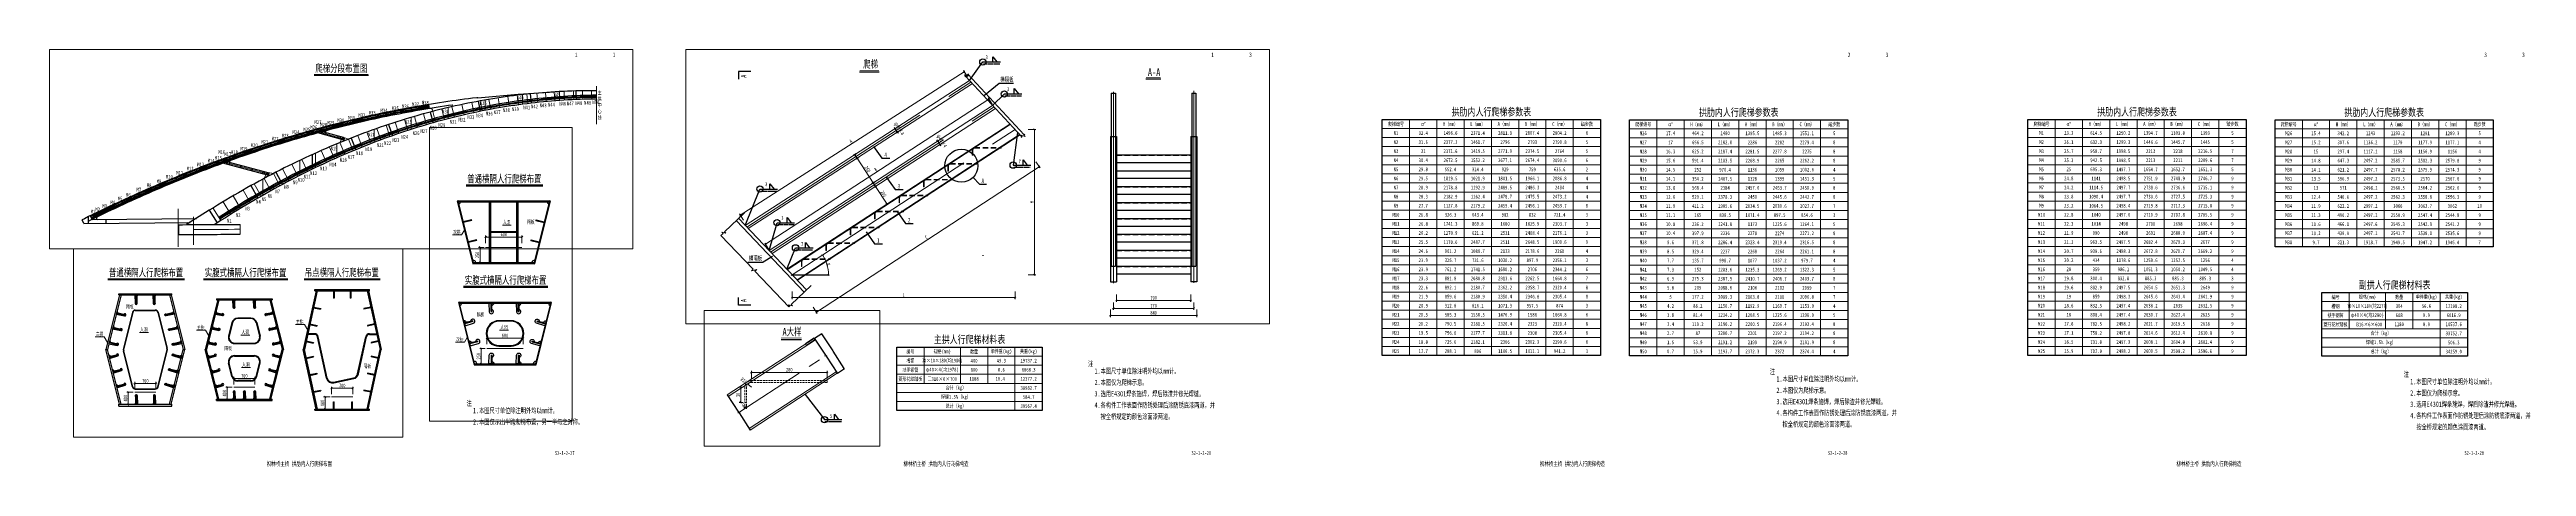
# Paper-space layout '布局1' of a CAD drawing. Header units: millimetres. Extents: x -1843 to -208, y 2032 to 2307.
# The model-space entities are those that its viewports show. They can reach past a viewport. Long polylines and large blocks are cut down to what shows.
import ezdxf
from ezdxf.enums import TextEntityAlignment as Align

# ---------------------------------------------------------------- set-up
doc = ezdxf.new("R2010")
doc.units = ezdxf.units.MM
for name, pattern in [('B_A$0$DASHED', [0.75, 0.5, -0.25]), ('B_C$0$DASHED', [0.75, 0.5, -0.25]), ('CENTER', [2, 1.25, -0.25, 0.25, -0.25]), ('CENTER2', [28.575, 19.05, -3.175, 3.175, -3.175]), ('DASHED', [0.75, 0.5, -0.25]), ('HIDDEN', [0.375, 0.25, -0.125])]:
    doc.linetypes.add(name, pattern=pattern)
doc.layers.get('Defpoints').update_dxf_attribs({"color": 8})
for name, color, linetype in [('3', 7, 'HIDDEN'), ('B_C$0$DASHED', 4, 'B_C$0$DASHED'), ('Text', 4, 'Continuous')]:
    doc.layers.add(name, color=color, linetype=linetype)
for name, color, linetype, lineweight in [('中心线', 2, 'CENTER2', 15), ('文字', 7, 'Continuous', 15), ('文字说明', 7, 'Continuous', 15), ('构造轮廓', 3, 'Continuous', 30), ('标注', 4, 'Continuous', 13), ('标注线及字体', 2, 'Continuous', 15), ('桥 中心线', 4, 'CENTER', 15), ('桥 构造粗实', 1, 'Continuous', 30), ('横隔板', 6, 'CENTER2', 18), ('细实线', 4, 'Continuous', 15), ('虚线', 7, 'DASHED', 15), ('轮廓线', 3, 'Continuous', 15), ('钢板粗线', 1, 'Continuous', 25), ('隔板', 5, 'Continuous', 15)]:
    doc.layers.add(name, color=color, linetype=linetype, lineweight=lineweight)
doc.styles.add('111', font='', dxfattribs={"width": 0.7})
doc.styles.add('SMEDI', font='', dxfattribs={"width": 0.75})
doc.styles.get("Standard").update_dxf_attribs({"font": ''})
doc.styles.add('TJHZF', font='', dxfattribs={"width": 0.72})
doc.styles.add('仿宋_GB2312', font='', dxfattribs={"width": 0.75})
doc.styles.get('111').set_extended_font_data('仿宋_GB2312')
doc.styles.get('SMEDI').set_extended_font_data('仿宋_GB2312')
doc.styles.get('Standard').set_extended_font_data('仿宋_GB2312')
doc.styles.get('TJHZF').set_extended_font_data('仿宋_GB2312')
doc.styles.get('仿宋_GB2312').set_extended_font_data('仿宋_GB2312')
doc.dimstyles.new('09BC1300', dxfattribs={"dimscale": 0, "dimtxt": 2.5, "dimasz": 2, "dimexe": 1, "dimexo": 1.5, "dimgap": 1, "dimtad": 1, "dimdec": 1, "dimlfac": 1000, "dimdsep": 46, "dimtxsty": 'Standard', "dimcen": 0, "dimclrd": 4, "dimclre": 4, "dimclrt": 7, "dimadec": 4, "dimazin": 2, "dimtfac": 1, "dimtdec": 1, "dimtofl": 0, "dimtmove": 2, "dimatfit": 3, "dimfxl": 6, "dimfxlon": 1, "dimtolj": 1, "dimtzin": 0, "dimlwd": -1, "dimlwe": -1, "dimarcsym": 0})
doc.dimstyles.new('200', dxfattribs={"dimscale": 0, "dimtxt": 2.5, "dimasz": 1, "dimexe": 1, "dimexo": 1, "dimgap": 0.6, "dimtad": 1, "dimdec": 0, "dimdsep": 46, "dimtxsty": '111', "dimblk": 'OBLIQUE', "dimcen": 0, "dimclrd": 4, "dimclre": 4, "dimclrt": 4, "dimadec": 1, "dimazin": 2, "dimtfac": 1, "dimtdec": 0, "dimtix": 1, "dimtmove": 2, "dimatfit": 3, "dimfxl": 4, "dimfxlon": 1, "dimtolj": 1, "dimlwd": -1, "dimlwe": -1, "dimarcsym": 0})
doc.dimstyles.get("Standard").update_dxf_attribs({"dimtxt": 0.18, "dimasz": 0.18, "dimexe": 0.18, "dimexo": 0.0625, "dimgap": 0.09, "dimtad": 0, "dimtih": 1, "dimtoh": 1, "dimdec": 4, "dimzin": 0, "dimdsep": 46, "dimtxsty": 'Standard', "dimcen": 0.09, "dimadec": 0, "dimazin": 0, "dimtfac": 1, "dimtdec": 4, "dimtofl": 0, "dimtmove": 0, "dimatfit": 3, "dimfxl": 1, "dimtolj": 1, "dimtzin": 0, "dimarcsym": 0})

# ---------------------------------------------------------------- blocks, each defined once
blk = doc.blocks.new('_Oblique')
at = {"color": 0, "linetype": 'ByBlock', "lineweight": -2}
blk.add_line((-0.5, -0.5), (0.5, 0.5), dxfattribs=at)
blk = doc.blocks.new('*D148')
at = {"layer": 'Defpoints', "color": 0}
for p in [(-1205.8, 2254.1), (-1353.6, 2157.7), (-1352.9, 2158.2), (-1329.3, 2162.8), (-1328.4, 2158.2)]:
    blk.add_point(p, dxfattribs=at)
at = {"layer": '细实线', "color": 4}
blk.add_arc((-1352.9, 2158.2), 24, 0, 33.1199, dxfattribs=at)
for p, rotation in [((-1332.8, 2171.3), 123.1199284903475), ((-1328.9, 2158.2), 270)]:
    blk.add_blockref('_Oblique', p, dxfattribs=dict(at, rotation=rotation))
at = {"layer": '细实线', "color": 4, "insert": (-1328.5, 2165.4), "char_height": 2.5, "attachment_point": 5, "rotation": 286.56, "style": '111'}
blk.add_mtext('α', dxfattribs=at)
blk = doc.blocks.new('*D149')
at = {"layer": 'Defpoints', "color": 0}
for p in [(-1205.8, 2254.1), (-1189.8, 2229.5), (-1352.9, 2158.2)]:
    blk.add_point(p, dxfattribs=at)
at = {"layer": '细实线', "color": 4}
for p, q in [((-1336.8, 2133.6), (-1189.8, 2229.5)), ((-1192, 2232.8), (-1189.2, 2228.7)), ((-1339, 2136.9), (-1336.3, 2132.7))]:
    blk.add_line(p, q, dxfattribs=at)
for p, rotation in [((-1189.8, 2229.5), 33.11992849034753), ((-1336.8, 2133.6), 213.1199284903475)]:
    blk.add_blockref('_Oblique', p, dxfattribs=dict(at, rotation=rotation))
at = {"layer": '细实线', "color": 4, "insert": (-1264.3, 2183), "char_height": 2.5, "attachment_point": 5, "rotation": 33.1199, "style": '111'}
blk.add_mtext('\\A1;C', dxfattribs=at)
blk = doc.blocks.new('28-280加劲 有过焊孔')
at = {"layer": 'Defpoints'}
blk.add_line((0, 0), (0, -280), dxfattribs=at)
at = {"layer": '钢板粗线'}
for p, q in [((49, 0), (-49, 0)), ((-49, 0), (-35, -281.2)), ((-14, 0), (-14, -280)), ((14, 0), (14, -280)), ((14, -280), (-14, -280))]:
    blk.add_line(p, q, dxfattribs=at)
for centre, start, end in [((14, 0), 270, 0), ((0, -280), 180, 66.42182)]:
    blk.add_arc(centre, 35, start, end, dxfattribs=at)
blk = doc.blocks.new('*D104')
at = {"layer": 'Defpoints', "color": 0}
for p in [(-97173.9, 196525), (-97873.9, 196237), (-97173.9, 196237)]:
    blk.add_point(p, dxfattribs=at)
at = {"layer": '细实线', "color": 4}
for p, q in [((-97873.9, 196325), (-97873.9, 196575)), ((-97173.9, 196325), (-97173.9, 196575)), ((-97873.9, 196525), (-97173.9, 196525))]:
    blk.add_line(p, q, dxfattribs=at)
at = {"layer": '细实线', "color": 4, "xscale": 50, "yscale": 50, "zscale": 50, "rotation": 180}
blk.add_blockref('_Oblique', (-97873.9, 196525), dxfattribs=at)
at = {"layer": '细实线', "color": 4, "xscale": 50, "yscale": 50, "zscale": 50}
blk.add_blockref('_Oblique', (-97173.9, 196525), dxfattribs=at)
at = {"layer": '细实线', "color": 4, "insert": (-97523.9, 196614.4), "char_height": 125, "attachment_point": 5, "style": '111'}
blk.add_mtext('\\A1;700', dxfattribs=at)
blk = doc.blocks.new('*D105')
at = {"layer": 'Defpoints', "color": 0}
for p in [(-93906.9, 196690.5), (-94606.9, 196402.5), (-93906.9, 196402.5)]:
    blk.add_point(p, dxfattribs=at)
at = {"layer": '细实线', "color": 4}
for p, q in [((-94606.9, 196490.5), (-94606.9, 196740.5)), ((-93906.9, 196490.5), (-93906.9, 196740.5)), ((-94606.9, 196690.5), (-93906.9, 196690.5))]:
    blk.add_line(p, q, dxfattribs=at)
at = {"layer": '细实线', "color": 4, "xscale": 50, "yscale": 50, "zscale": 50, "rotation": 180}
blk.add_blockref('_Oblique', (-94606.9, 196690.5), dxfattribs=at)
at = {"layer": '细实线', "color": 4, "xscale": 50, "yscale": 50, "zscale": 50}
blk.add_blockref('_Oblique', (-93906.9, 196690.5), dxfattribs=at)
at = {"layer": '细实线', "color": 4, "insert": (-94256.9, 196779.9), "char_height": 125, "attachment_point": 5, "style": '111'}
blk.add_mtext('\\A1;700', dxfattribs=at)
blk = doc.blocks.new('*D106')
at = {"layer": 'Defpoints', "color": 0}
for p in [(-90676.8, 196366.9), (-91376.8, 196079), (-90676.8, 196079)]:
    blk.add_point(p, dxfattribs=at)
at = {"layer": '细实线', "color": 4}
for p, q in [((-91376.8, 196166.9), (-91376.8, 196416.9)), ((-90676.8, 196166.9), (-90676.8, 196416.9)), ((-91376.8, 196366.9), (-90676.8, 196366.9))]:
    blk.add_line(p, q, dxfattribs=at)
at = {"layer": '细实线', "color": 4, "xscale": 50, "yscale": 50, "zscale": 50, "rotation": 180}
blk.add_blockref('_Oblique', (-91376.8, 196366.9), dxfattribs=at)
at = {"layer": '细实线', "color": 4, "xscale": 50, "yscale": 50, "zscale": 50}
blk.add_blockref('_Oblique', (-90676.8, 196366.9), dxfattribs=at)
at = {"layer": '细实线', "color": 4, "insert": (-91026.8, 196456.4), "char_height": 125, "attachment_point": 5, "style": '111'}
blk.add_mtext('\\A1;700', dxfattribs=at)
blk = doc.blocks.new('12-140加劲 有焊孔')
at = {"layer": '钢板粗线'}
for p, q in [((41, 0), (35, 141.5)), ((-41, 0), (41, 0))]:
    blk.add_line(p, q, dxfattribs=at)
for centre, start, end in [((0, 140), 2.44105, 260.12911), ((-6, 0), 90, 180)]:
    blk.add_arc(centre, 35, start, end, dxfattribs=at)
blk = doc.blocks.new('12-140加劲 无焊孔')
at = {"layer": 'Defpoints'}
blk.add_line((0, -140), (0, 0), dxfattribs=at)
at = {"layer": '钢板粗线'}
for p, q in [((-6, 0), (6, 0)), ((-6, -140), (-6, 0)), ((6, -140), (6, 0)), ((-6, -140), (6, -140))]:
    blk.add_line(p, q, dxfattribs=at)
blk = doc.blocks.new('*D132')
at = {"layer": 'Defpoints', "color": 0}
for p in [(-96640.9, 191830.9), (-97240.9, 191660.3), (-96640.9, 191657.7)]:
    blk.add_point(p, dxfattribs=at)
at = {"layer": '细实线', "color": 4}
for p, q in [((-97240.9, 191730.9), (-97240.9, 191855.9)), ((-97240.9, 191830.9), (-96640.9, 191830.9)), ((-96640.9, 191730.9), (-96640.9, 191855.9))]:
    blk.add_line(p, q, dxfattribs=at)
at = {"layer": '细实线', "color": 4, "xscale": 25, "yscale": 25, "zscale": 25, "rotation": 180}
blk.add_blockref('_Oblique', (-97240.9, 191830.9), dxfattribs=at)
at = {"layer": '细实线', "color": 4, "xscale": 25, "yscale": 25, "zscale": 25}
blk.add_blockref('_Oblique', (-96640.9, 191830.9), dxfattribs=at)
at = {"layer": '细实线', "color": 4, "insert": (-96940.9, 191875.6), "char_height": 62.5, "attachment_point": 5, "style": '111'}
blk.add_mtext('\\A1;600', dxfattribs=at)
blk = doc.blocks.new('*D133')
at = {"layer": 'Defpoints', "color": 0}
for p in [(-97240.9, 191660.3), (-97333.5, 191410.3), (-97240.9, 191410.3)]:
    blk.add_point(p, dxfattribs=at)
at = {"layer": '细实线', "color": 4}
for p, q in [((-97265.9, 191660.3), (-97358.5, 191660.3)), ((-97333.5, 191660.3), (-97333.5, 191410.3)), ((-97265.9, 191410.3), (-97358.5, 191410.3))]:
    blk.add_line(p, q, dxfattribs=at)
at = {"layer": '细实线', "color": 4, "xscale": 25, "yscale": 25, "zscale": 25}
for p, rotation in [((-97333.5, 191660.3), 90), ((-97333.5, 191410.3), 270)]:
    blk.add_blockref('_Oblique', p, dxfattribs=dict(at, rotation=rotation))
at = {"layer": '细实线', "color": 4, "insert": (-97378.2, 191535.3), "char_height": 62.5, "attachment_point": 5, "rotation": 90, "style": '111'}
blk.add_mtext('\\A1;250', dxfattribs=at)
blk = doc.blocks.new('*D134')
at = {"layer": 'Defpoints', "color": 0}
for p in [(-96621, 190160), (-97221, 189989.4), (-96621, 189986.8)]:
    blk.add_point(p, dxfattribs=at)
at = {"layer": '细实线', "color": 4}
for p, q in [((-97221, 190060), (-97221, 190185)), ((-96621, 190060), (-96621, 190185)), ((-97221, 190160), (-96621, 190160))]:
    blk.add_line(p, q, dxfattribs=at)
at = {"layer": '细实线', "color": 4, "xscale": 25, "yscale": 25, "zscale": 25, "rotation": 180}
blk.add_blockref('_Oblique', (-97221, 190160), dxfattribs=at)
at = {"layer": '细实线', "color": 4, "xscale": 25, "yscale": 25, "zscale": 25}
blk.add_blockref('_Oblique', (-96621, 190160), dxfattribs=at)
at = {"layer": '细实线', "color": 4, "insert": (-96921, 190204.7), "char_height": 62.5, "attachment_point": 5, "style": '111'}
blk.add_mtext('\\A1;600', dxfattribs=at)
blk = doc.blocks.new('*D135')
at = {"layer": 'Defpoints', "color": 0}
for p in [(-97221, 189989.4), (-97313.6, 189739.4), (-97221, 189739.4)]:
    blk.add_point(p, dxfattribs=at)
at = {"layer": '细实线', "color": 4}
for p, q in [((-97246, 189989.4), (-97338.6, 189989.4)), ((-97313.6, 189989.4), (-97313.6, 189739.4)), ((-97246, 189739.4), (-97338.6, 189739.4))]:
    blk.add_line(p, q, dxfattribs=at)
at = {"layer": '细实线', "color": 4, "xscale": 25, "yscale": 25, "zscale": 25}
for p, rotation in [((-97313.6, 189989.4), 90), ((-97313.6, 189739.4), 270)]:
    blk.add_blockref('_Oblique', p, dxfattribs=dict(at, rotation=rotation))
at = {"layer": '细实线', "color": 4, "insert": (-97358.3, 189864.4), "char_height": 62.5, "attachment_point": 5, "rotation": 90, "style": '111'}
blk.add_mtext('\\A1;250', dxfattribs=at)
blk = doc.blocks.new('*D136')
at = {"layer": 'Defpoints', "color": 0}
for p in [(-97873.9, 196237), (-98089.1, 195837), (-97873.9, 195837)]:
    blk.add_point(p, dxfattribs=at)
at = {"layer": '细实线', "color": 4}
for p, q in [((-97923.9, 196237), (-98139.1, 196237)), ((-98089.1, 196237), (-98089.1, 195837)), ((-97923.9, 195837), (-98139.1, 195837))]:
    blk.add_line(p, q, dxfattribs=at)
at = {"layer": '细实线', "color": 4, "xscale": 50, "yscale": 50, "zscale": 50}
for p, rotation in [((-98089.1, 196237), 90), ((-98089.1, 195837), 270)]:
    blk.add_blockref('_Oblique', p, dxfattribs=dict(at, rotation=rotation))
at = {"layer": '细实线', "color": 4, "insert": (-98178.6, 196037), "char_height": 125, "attachment_point": 5, "rotation": 90, "style": '111'}
blk.add_mtext('\\A1;400', dxfattribs=at)
blk = doc.blocks.new('*D137')
at = {"layer": 'Defpoints', "color": 0}
for p in [(-94606.9, 196402.5), (-94822.2, 196002.5), (-94606.9, 196002.5)]:
    blk.add_point(p, dxfattribs=at)
at = {"layer": '细实线', "color": 4}
for p, q in [((-94656.9, 196402.5), (-94872.2, 196402.5)), ((-94822.2, 196402.5), (-94822.2, 196002.5)), ((-94656.9, 196002.5), (-94872.2, 196002.5))]:
    blk.add_line(p, q, dxfattribs=at)
at = {"layer": '细实线', "color": 4, "xscale": 50, "yscale": 50, "zscale": 50}
for p, rotation in [((-94822.2, 196402.5), 90), ((-94822.2, 196002.5), 270)]:
    blk.add_blockref('_Oblique', p, dxfattribs=dict(at, rotation=rotation))
at = {"layer": '细实线', "color": 4, "insert": (-94911.6, 196202.5), "char_height": 125, "attachment_point": 5, "rotation": 90, "style": '111'}
blk.add_mtext('\\A1;400', dxfattribs=at)
blk = doc.blocks.new('*D138')
at = {"layer": 'Defpoints', "color": 0}
for p in [(-91376.8, 196079), (-91592, 195679), (-91376.8, 195679)]:
    blk.add_point(p, dxfattribs=at)
at = {"layer": '细实线', "color": 4}
for p, q in [((-91426.8, 196079), (-91642, 196079)), ((-91592, 196079), (-91592, 195679)), ((-91426.8, 195679), (-91642, 195679))]:
    blk.add_line(p, q, dxfattribs=at)
at = {"layer": '细实线', "color": 4, "xscale": 50, "yscale": 50, "zscale": 50}
for p, rotation in [((-91592, 196079), 90), ((-91592, 195679), 270)]:
    blk.add_blockref('_Oblique', p, dxfattribs=dict(at, rotation=rotation))
at = {"layer": '细实线', "color": 4, "insert": (-91681.5, 195879), "char_height": 125, "attachment_point": 5, "rotation": 90, "style": '111'}
blk.add_mtext('\\A1;400', dxfattribs=at)
blk = doc.blocks.new('*D139')
at = {"layer": 'Defpoints', "color": 0}
for p in [(-90644.3, 191796.4), (-90461.8, 191796.4), (-90644.3, 190425.9)]:
    blk.add_point(p, dxfattribs=at)
at = {"layer": '细实线', "color": 4}
for p, q in [((-90519, 191796.4), (-90447.5, 191796.4)), ((-90461.8, 190425.9), (-90461.8, 191796.4)), ((-90519, 190425.9), (-90447.5, 190425.9))]:
    blk.add_line(p, q, dxfattribs=at)
at = {"layer": '细实线', "color": 4, "xscale": 14.28571428571429, "yscale": 14.28571428571429, "zscale": 14.28571428571429}
for p, rotation in [((-90461.8, 191796.4), 90), ((-90461.8, 190425.9), 270)]:
    blk.add_blockref('_Oblique', p, dxfattribs=dict(at, rotation=rotation))
at = {"layer": '细实线', "color": 4, "insert": (-90486.5, 191111.1), "char_height": 35.71, "attachment_point": 5, "rotation": 90, "style": '111'}
blk.add_mtext('\\A1;H', dxfattribs=at)
blk = doc.blocks.new('*D140')
at = {"layer": 'Defpoints', "color": 0}
for p in [(-92745, 190425.9), (-90644.3, 190425.9), (-90644.3, 190211.3)]:
    blk.add_point(p, dxfattribs=at)
at = {"layer": '细实线', "color": 4}
for p, q in [((-92745, 190268.5), (-92745, 190197.1)), ((-90644.3, 190268.5), (-90644.3, 190197.1)), ((-92745, 190211.3), (-90644.3, 190211.3))]:
    blk.add_line(p, q, dxfattribs=at)
at = {"layer": '细实线', "color": 4, "xscale": 14.28571428571429, "yscale": 14.28571428571429, "zscale": 14.28571428571429, "rotation": 180}
blk.add_blockref('_Oblique', (-92745, 190211.3), dxfattribs=at)
at = {"layer": '细实线', "color": 4, "xscale": 14.28571428571429, "yscale": 14.28571428571429, "zscale": 14.28571428571429}
blk.add_blockref('_Oblique', (-90644.3, 190211.3), dxfattribs=at)
at = {"layer": '细实线', "color": 4, "insert": (-91694.6, 190236.1), "char_height": 35.71, "attachment_point": 5, "style": '111'}
blk.add_mtext('\\A1;L', dxfattribs=at)
blk = doc.blocks.new('*D141')
at = {"layer": 'Defpoints', "color": 0}
for p in [(-91122.3, 192341), (-91059.7, 192243.1), (-93172.5, 190890.7)]:
    blk.add_point(p, dxfattribs=at)
at = {"layer": '细实线', "color": 4}
for p, q in [((-93235.1, 190988.6), (-91122.3, 192341)), ((-91091.5, 192292.9), (-91130, 192353.1)), ((-93204.3, 190940.4), (-93242.8, 191000.6))]:
    blk.add_line(p, q, dxfattribs=at)
at = {"layer": '细实线', "color": 4, "xscale": 14.28571428571429, "yscale": 14.28571428571429, "zscale": 14.28571428571429}
for p, rotation in [((-91122.3, 192341), 32.62440638945732), ((-93235.1, 190988.6), 212.6244063894573)]:
    blk.add_blockref('_Oblique', p, dxfattribs=dict(at, rotation=rotation))
at = {"layer": '细实线', "color": 4, "insert": (-92192.3, 191686), "char_height": 35.71, "attachment_point": 5, "rotation": 32.62441, "style": '111'}
blk.add_mtext('\\A1;A', dxfattribs=at)
blk = doc.blocks.new('*D142')
at = {"layer": 'Defpoints', "color": 0}
for p in [(-90889.7, 192082.5), (-90841.8, 192008.8), (-92948.1, 190639.8)]:
    blk.add_point(p, dxfattribs=at)
at = {"layer": '细实线', "color": 4}
for p, q in [((-92996, 190713.5), (-90889.7, 192082.5)), ((-90858.6, 192034.6), (-90897.5, 192094.5)), ((-92964.9, 190665.6), (-93003.8, 190725.5))]:
    blk.add_line(p, q, dxfattribs=at)
at = {"layer": '细实线', "color": 4, "xscale": 14.28571428571429, "yscale": 14.28571428571429, "zscale": 14.28571428571429}
for p, rotation in [((-90889.7, 192082.5), 33.02187634652185), ((-92996, 190713.5), 213.0218763465218)]:
    blk.add_blockref('_Oblique', p, dxfattribs=dict(at, rotation=rotation))
at = {"layer": '细实线', "color": 4, "insert": (-91956.4, 191418.8), "char_height": 35.71, "attachment_point": 5, "rotation": 33.02188, "style": '111'}
blk.add_mtext('\\A1;B', dxfattribs=at)
blk = doc.blocks.new('*D143')
at = {"layer": 'Defpoints', "color": 0}
for p in [(-91881.1, 191309.6), (-91850.7, 191092.4), (-91772.7, 191143.2)]:
    blk.add_point(p, dxfattribs=at)
at = {"layer": '细实线', "color": 4}
for p, q in [((-91911.2, 191289.9), (-91971.1, 191250.9)), ((-91959.1, 191258.7), (-91850.7, 191092.4)), ((-91802.8, 191123.6), (-91862.6, 191084.6))]:
    blk.add_line(p, q, dxfattribs=at)
at = {"layer": '细实线', "color": 4, "xscale": 14.28571428571429, "yscale": 14.28571428571429, "zscale": 14.28571428571429}
for p, rotation in [((-91959.1, 191258.7), 123.0967005068253), ((-91850.7, 191092.4), 303.0967005068252)]:
    blk.add_blockref('_Oblique', p, dxfattribs=dict(at, rotation=rotation))
at = {"layer": '细实线', "color": 4, "insert": (-91883.5, 191189.5), "char_height": 35.71, "attachment_point": 5, "rotation": 303.0967, "style": '111'}
blk.add_mtext('\\A1;200', dxfattribs=at)
blk = doc.blocks.new('*D144')
at = {"layer": 'Defpoints', "color": 0}
for p in [(-92102.2, 191544.8), (-91980.8, 191292.1), (-91950.7, 191311.7)]:
    blk.add_point(p, dxfattribs=at)
at = {"layer": '细实线', "color": 4}
for p, q in [((-92114.2, 191537), (-92144.3, 191517.5)), ((-92132.3, 191525.3), (-91980.8, 191292.1)), ((-91962.7, 191303.9), (-91992.8, 191284.4))]:
    blk.add_line(p, q, dxfattribs=at)
at = {"layer": '细实线', "color": 4, "xscale": 14.28571428571429, "yscale": 14.28571428571429, "zscale": 14.28571428571429}
for p, rotation in [((-92132.3, 191525.3), 123.0151050819025), ((-91980.8, 191292.1), 303.0151050819026)]:
    blk.add_blockref('_Oblique', p, dxfattribs=dict(at, rotation=rotation))
at = {"layer": '细实线', "color": 4, "insert": (-92035.1, 191422.6), "char_height": 35.71, "attachment_point": 5, "rotation": 303.01511, "style": '111'}
blk.add_mtext('\\A1;260', dxfattribs=at)
blk = doc.blocks.new('*D145')
at = {"layer": 'Defpoints', "color": 0}
for p in [(-91707, 191847.8), (-91685.5, 191814.6), (-91753.4, 191770.6)]:
    blk.add_point(p, dxfattribs=at)
at = {"layer": '细实线', "color": 4}
for p, q in [((-91726.9, 191834.9), (-91786.9, 191796.1)), ((-91774.9, 191803.9), (-91782.7, 191815.8)), ((-91774.9, 191803.9), (-91753.4, 191770.6)), ((-91705.4, 191801.7), (-91765.4, 191762.9)), ((-91753.4, 191770.6), (-91745.6, 191758.6))]:
    blk.add_line(p, q, dxfattribs=at)
at = {"layer": '细实线', "color": 4, "xscale": 14.28571428571429, "yscale": 14.28571428571429, "zscale": 14.28571428571429}
for p, rotation in [((-91774.9, 191803.9), 302.9149116728445), ((-91753.4, 191770.6), 122.9149116728445)]:
    blk.add_blockref('_Oblique', p, dxfattribs=dict(at, rotation=rotation))
at = {"layer": '细实线', "color": 4, "insert": (-91739.9, 191803), "char_height": 35.71, "attachment_point": 5, "rotation": 302.91491, "style": '111'}
blk.add_mtext('\\A1;ψ40×4', dxfattribs=at)
blk = doc.blocks.new('*D146')
at = {"layer": 'Defpoints', "color": 0}
for p in [(-91980.8, 191292.1), (-91962.7, 191303.9), (-91881.1, 191309.6)]:
    blk.add_point(p, dxfattribs=at)
at = {"layer": '细实线', "color": 4}
for p, q in [((-91974.7, 191296.1), (-91992.8, 191284.3)), ((-91959.1, 191258.7), (-91980.8, 191292.1)), ((-91911.2, 191289.9), (-91971.1, 191250.9))]:
    blk.add_line(p, q, dxfattribs=at)
at = {"layer": '细实线', "color": 4, "xscale": 14.28571428571429, "yscale": 14.28571428571429, "zscale": 14.28571428571429}
for p, rotation in [((-91980.8, 191292.1), 123.0967005063279), ((-91959.1, 191258.7), 303.0967005063279)]:
    blk.add_blockref('_Oblique', p, dxfattribs=dict(at, rotation=rotation))
at = {"layer": '细实线', "color": 4, "insert": (-91970, 191275.4), "char_height": 35.71, "attachment_point": 5, "rotation": 303.0967, "style": '111'}
blk.add_mtext('\\A1;D40', dxfattribs=at)
blk = doc.blocks.new('*D147')
at = {"layer": 'Defpoints', "color": 0}
for p in [(-92129.9, 191574.2), (-92153.9, 191558.6), (-92102.2, 191544.8)]:
    blk.add_point(p, dxfattribs=at)
at = {"layer": '细实线', "color": 4}
for p, q in [((-92141.9, 191566.5), (-92165.9, 191550.8)), ((-92132.3, 191525.3), (-92153.9, 191558.6)), ((-92114.2, 191537), (-92144.3, 191517.5))]:
    blk.add_line(p, q, dxfattribs=at)
at = {"layer": '细实线', "color": 4, "xscale": 14.28571428571429, "yscale": 14.28571428571429, "zscale": 14.28571428571429}
for p, rotation in [((-92153.9, 191558.6), 123.0151050817613), ((-92132.3, 191525.3), 303.0151050817613)]:
    blk.add_blockref('_Oblique', p, dxfattribs=dict(at, rotation=rotation))
at = {"layer": '细实线', "color": 4, "insert": (-92143.2, 191542), "char_height": 35.71, "attachment_point": 5, "rotation": 303.01511, "style": '111'}
blk.add_mtext('\\A1;D40', dxfattribs=at)
blk = doc.blocks.new('*D150')
at = {"layer": 'Defpoints', "color": 0}
for p in [(-89687.6, 190276.1), (-88987.6, 190321.4), (-88987.6, 190183.9)]:
    blk.add_point(p, dxfattribs=at)
at = {"layer": '细实线', "color": 4}
for p, q in [((-89687.6, 190241.1), (-89687.6, 190169.6)), ((-89687.6, 190183.9), (-88987.6, 190183.9)), ((-88987.6, 190241.1), (-88987.6, 190169.6))]:
    blk.add_line(p, q, dxfattribs=at)
at = {"layer": '细实线', "color": 4, "xscale": 14.28571428571429, "yscale": 14.28571428571429, "zscale": 14.28571428571429, "rotation": 180}
blk.add_blockref('_Oblique', (-89687.6, 190183.9), dxfattribs=at)
at = {"layer": '细实线', "color": 4, "xscale": 14.28571428571429, "yscale": 14.28571428571429, "zscale": 14.28571428571429}
blk.add_blockref('_Oblique', (-88987.6, 190183.9), dxfattribs=at)
at = {"layer": '细实线', "color": 4, "insert": (-89337.6, 190209.5), "char_height": 35.71, "attachment_point": 5, "style": '111'}
blk.add_mtext('\\A1;700', dxfattribs=at)
blk = doc.blocks.new('*D151')
at = {"layer": 'Defpoints', "color": 0}
for p in [(-89745.6, 190370.4), (-88929.6, 190375.1), (-88929.6, 190041.3)]:
    blk.add_point(p, dxfattribs=at)
at = {"layer": '细实线', "color": 4}
for p, q in [((-89745.6, 190098.4), (-89745.6, 190027)), ((-88929.6, 190098.4), (-88929.6, 190027)), ((-89745.6, 190041.3), (-88929.6, 190041.3))]:
    blk.add_line(p, q, dxfattribs=at)
at = {"layer": '细实线', "color": 4, "xscale": 14.28571428571429, "yscale": 14.28571428571429, "zscale": 14.28571428571429, "rotation": 180}
blk.add_blockref('_Oblique', (-89745.6, 190041.3), dxfattribs=at)
at = {"layer": '细实线', "color": 4, "xscale": 14.28571428571429, "yscale": 14.28571428571429, "zscale": 14.28571428571429}
blk.add_blockref('_Oblique', (-88929.6, 190041.3), dxfattribs=at)
at = {"layer": '细实线', "color": 4, "insert": (-89337.6, 190066.9), "char_height": 35.71, "attachment_point": 5, "style": '111'}
blk.add_mtext('\\A1;840', dxfattribs=at)
blk = doc.blocks.new('*D152')
at = {"layer": 'Defpoints', "color": 0}
for p in [(-89716.6, 190348), (-88958.6, 190348), (-88958.6, 190108.8)]:
    blk.add_point(p, dxfattribs=at)
at = {"layer": '细实线', "color": 4}
for p, q in [((-89716.6, 190165.9), (-89716.6, 190094.5)), ((-89716.6, 190108.8), (-88958.6, 190108.8)), ((-88958.6, 190165.9), (-88958.6, 190094.5))]:
    blk.add_line(p, q, dxfattribs=at)
at = {"layer": '细实线', "color": 4, "xscale": 14.28571428571429, "yscale": 14.28571428571429, "zscale": 14.28571428571429, "rotation": 180}
blk.add_blockref('_Oblique', (-89716.6, 190108.8), dxfattribs=at)
at = {"layer": '细实线', "color": 4, "xscale": 14.28571428571429, "yscale": 14.28571428571429, "zscale": 14.28571428571429}
blk.add_blockref('_Oblique', (-88958.6, 190108.8), dxfattribs=at)
at = {"layer": '细实线', "color": 4, "insert": (-89337.6, 190134.3), "char_height": 35.71, "attachment_point": 5, "style": '111'}
blk.add_mtext('\\A1;770', dxfattribs=at)
blk = doc.blocks.new('*D153')
at = {"color": 0, "lineweight": -2}
for p, q in [((-92955.5, 188424.2), (-92931.5, 188439.8)), ((-92931.8, 188438.6), (-92895.1, 188382.3)), ((-92857.2, 188324.3), (-92893.9, 188380.6)), ((-92879.9, 188308.4), (-92856, 188324.1))]:
    blk.add_line(p, q, dxfattribs=at)
at = {"color": 0}
for points in [[(-92931.7, 188438.6), (-92931.9, 188438.5), (-92932.3, 188439.3)], [(-92857.3, 188324.2), (-92857.1, 188324.4), (-92856.7, 188323.6)]]:
    blk.add_solid(points, dxfattribs=at)
at = {"layer": 'Defpoints', "color": 0}
for p in [(-92955.7, 188424), (-92880.2, 188308.3), (-92856.7, 188323.6)]:
    blk.add_point(p, dxfattribs=at)
at = {"color": 0, "insert": (-92894.5, 188381.4), "char_height": 0.9, "attachment_point": 5}
blk.add_mtext('\\A1;180', dxfattribs=at)
blk = doc.blocks.new('*D154')
at = {"layer": 'Defpoints', "color": 0}
for p in [(-92913.4, 188310.9), (-93163.4, 188284.1), (-92913.4, 188281.1)]:
    blk.add_point(p, dxfattribs=at)
at = {"layer": '细实线', "color": 4}
for p, q in [((-93163.4, 188290.9), (-93163.4, 188315.9)), ((-93163.4, 188310.9), (-92913.4, 188310.9)), ((-92913.4, 188290.9), (-92913.4, 188315.9))]:
    blk.add_line(p, q, dxfattribs=at)
at = {"layer": '细实线', "color": 4, "xscale": 5, "yscale": 5, "zscale": 5, "rotation": 180}
blk.add_blockref('_Oblique', (-93163.4, 188310.9), dxfattribs=at)
at = {"layer": '细实线', "color": 4, "xscale": 5, "yscale": 5, "zscale": 5}
blk.add_blockref('_Oblique', (-92913.4, 188310.9), dxfattribs=at)
at = {"layer": '细实线', "color": 4, "insert": (-93038.4, 188319.8), "char_height": 12.5, "attachment_point": 5, "style": '111'}
blk.add_mtext('\\A1;280', dxfattribs=at)
blk = doc.blocks.new('*D155')
at = {"layer": 'Defpoints', "color": 0}
for p in [(-93198.7, 188212.1), (-93185.4, 188262.1), (-93185.4, 188212.1)]:
    blk.add_point(p, dxfattribs=at)
at = {"layer": '细实线', "color": 4}
for p, q in [((-93190.4, 188262.1), (-93203.7, 188262.1)), ((-93190.4, 188212.1), (-93203.7, 188212.1)), ((-93198.7, 188262.1), (-93198.7, 188212.1))]:
    blk.add_line(p, q, dxfattribs=at)
at = {"layer": '细实线', "color": 4, "xscale": 5, "yscale": 5, "zscale": 5}
for p, rotation in [((-93198.7, 188262.1), 90), ((-93198.7, 188212.1), 270)]:
    blk.add_blockref('_Oblique', p, dxfattribs=dict(at, rotation=rotation))
at = {"layer": '细实线', "color": 4, "insert": (-93207.7, 188237.1), "char_height": 12.5, "attachment_point": 5, "rotation": 90, "style": '111'}
blk.add_mtext('\\A1;30', dxfattribs=at)
blk = doc.blocks.new('*D156')
at = {"layer": 'Defpoints', "color": 0}
for p in [(-93185.4, 188212.1), (-93179.4, 188212.1), (-93179.4, 188195.9)]:
    blk.add_point(p, dxfattribs=at)
at = {"layer": '细实线', "color": 4}
for p, q in [((-93185.4, 188207.1), (-93185.4, 188190.9)), ((-93185.4, 188195.9), (-93179.4, 188195.9)), ((-93179.4, 188207.1), (-93179.4, 188190.9))]:
    blk.add_line(p, q, dxfattribs=at)
at = {"layer": '细实线', "color": 4, "xscale": 5, "yscale": 5, "zscale": 5, "rotation": 180}
blk.add_blockref('_Oblique', (-93185.4, 188195.9), dxfattribs=at)
at = {"layer": '细实线', "color": 4, "xscale": 5, "yscale": 5, "zscale": 5}
blk.add_blockref('_Oblique', (-93179.4, 188195.9), dxfattribs=at)
at = {"layer": '细实线', "color": 4, "insert": (-93190.3, 188202.7), "char_height": 12.5, "attachment_point": 5, "style": '111'}
blk.add_mtext('\\A1;6', dxfattribs=at)
blk = doc.blocks.new('*D157')
at = {"layer": 'Defpoints', "color": 0}
for p in [(-93175.5, 188272.6), (-93163.4, 188262.1)]:
    blk.add_point(p, dxfattribs=at)
at = {"layer": '细实线', "color": 4}
for p, q in [((-93175.5, 188272.6), (-93163.4, 188262.1)), ((-93163.4, 188262.1), (-93175.5, 188272.6))]:
    blk.add_line(p, q, dxfattribs=at)
at = {"layer": '细实线', "color": 4, "xscale": 5, "yscale": 5, "zscale": 5, "rotation": 139.2467884127245}
blk.add_blockref('_Oblique', (-93175.5, 188272.6), dxfattribs=at)
at = {"layer": '细实线', "color": 4, "insert": (-93188.3, 188283.6), "char_height": 12.5, "attachment_point": 5, "rotation": 319.24679, "style": '111'}
blk.add_mtext('\\A1;R10', dxfattribs=at)
blk = doc.blocks.new('*D158')
at = {"color": 0, "lineweight": -2}
for p, q in [((-92956, 188423.8), (-92985.1, 188404.9)), ((-92983.8, 188404.6), (-92983.2, 188403.8)), ((-92981.5, 188401.1), (-92982.1, 188402)), ((-92952.7, 188418.8), (-92981.8, 188399.9))]:
    blk.add_line(p, q, dxfattribs=at)
at = {"color": 0}
for points in [[(-92983.7, 188404.7), (-92983.9, 188404.6), (-92984.3, 188405.4)], [(-92981.6, 188401), (-92981.4, 188401.2), (-92981, 188400.4)]]:
    blk.add_solid(points, dxfattribs=at)
at = {"layer": 'Defpoints', "color": 0}
for p in [(-92981, 188400.4), (-92955.7, 188424), (-92952.5, 188419)]:
    blk.add_point(p, dxfattribs=at)
at = {"color": 0, "insert": (-92982.7, 188402.9), "char_height": 0.9, "attachment_point": 5}
blk.add_mtext('\\A1;9', dxfattribs=at)
blk = doc.blocks.new('*D197')
at = {"layer": 'Defpoints', "color": 0}
for p in [(-91305.2, 191731.2), (-91351.6, 191654), (-91283.7, 191698)]:
    blk.add_point(p, dxfattribs=at)
at = {"layer": '细实线', "color": 4}
for p, q in [((-91325.2, 191718.3), (-91385.1, 191679.5)), ((-91373.1, 191687.3), (-91380.9, 191699.2)), ((-91373.1, 191687.3), (-91351.6, 191654)), ((-91303.7, 191685.1), (-91363.6, 191646.3)), ((-91351.6, 191654), (-91343.9, 191642))]:
    blk.add_line(p, q, dxfattribs=at)
at = {"layer": '细实线', "color": 4, "xscale": 14.28571428571429, "yscale": 14.28571428571429, "zscale": 14.28571428571429}
for p, rotation in [((-91373.1, 191687.3), 302.9149116728445), ((-91351.6, 191654), 122.9149116728445)]:
    blk.add_blockref('_Oblique', p, dxfattribs=dict(at, rotation=rotation))
at = {"layer": '细实线', "color": 4, "insert": (-91338.1, 191686.4), "char_height": 35.71, "attachment_point": 5, "rotation": 302.91491, "style": '111'}
blk.add_mtext('\\A1;ψ40×4', dxfattribs=at)

msp = doc.modelspace()

# ---------------------------------------------------------------- linework, layer by layer
at = {"color": 4}
for p, q in [((-70887.9947, 256950.18602), (-57685.32516, 256950.18602)), ((-98763.80474, 199953.58123), (-96231.3498, 199953.58123)), ((-95599.29393, 199953.58123), (-92826.56871, 199953.58123)), ((-92283.48654, 199953.58123), (-89773.73429, 199953.58123)), ((-97563.45903, 192674.58499), (-96297.23155, 192674.58499)), ((-97603.13972, 191003.69996), (-96216.77712, 191003.69996))]:
    msp.add_line(p, q, dxfattribs=at)
at = {"color": 6}
for p, q in [((-98763.80474, 199983.58123), (-96231.3498, 199983.58123)), ((-95599.29393, 199983.58123), (-92826.56871, 199983.58123)), ((-92283.48654, 199983.58123), (-89773.73429, 199983.58123)), ((-97563.45903, 192689.58499), (-96297.23155, 192689.58499)), ((-97603.13972, 191018.69996), (-96216.77712, 191018.69996))]:
    msp.add_line(p, q, dxfattribs=at)
at = {"ltscale": 0.5}
for p, q in [((-89736.59539, 192139.5327), (-89696.59539, 192139.5327)), ((-88978.59539, 192139.5327), (-88938.59539, 192139.5327)), ((-89745.59539, 191729.36405), (-89687.59539, 191729.36405)), ((-88987.59539, 191729.36405), (-88929.59539, 191729.36405)), ((-92955.88527, 188424.22487), (-92918.77598, 188367.39312)), ((-92918.76827, 188367.39814), (-92921.0648, 188365.90146)), ((-92921.0648, 188365.90146), (-92914.81856, 188366.36302)), ((-92914.81856, 188366.36302), (-92917.12147, 188364.8593)), ((-92917.12147, 188364.8593), (-92879.82815, 188307.74573)), ((-93243.06527, 188236.88434), (-93205.95597, 188180.05259)), ((-93205.94827, 188180.05761), (-93208.2448, 188178.56094)), ((-93208.2448, 188178.56094), (-93201.99856, 188179.02249)), ((-93201.99856, 188179.02249), (-93204.30147, 188177.51877)), ((-93204.30147, 188177.51877), (-93167.00815, 188120.4052))]:
    msp.add_line(p, q, dxfattribs=at)
at = {"color": 6, "const_width": 132.35294}
msp.add_lwpolyline([(-70887.9947, 257170.77426), (-57685.32516, 257170.77426)], dxfattribs=at)
at = {"layer": '3', "ltscale": 0.5}
msp.add_line((-90945.09044, 190605.84515), (-90945.09044, 190611.84515), dxfattribs=at)
at = {"layer": 'Defpoints'}
for p, q in [((-97165.91353, 191410.26857), (-97165.91353, 192410.26857)), ((-96715.91353, 191410.26857), (-96715.91353, 192410.26857))]:
    msp.add_line(p, q, dxfattribs=at)
at = {"layer": '中心线', "ltscale": 0.6}
msp.add_line((-2335.83534, 254317.6), (-2335.83534, 245073.84208), dxfattribs=at)
at = {"layer": '中心线', "color": 8, "ltscale": 0.2}
for p, q in [((-3546.18824, 253202.13114), (-3525.48281, 251181.24924)), ((-10192.26057, 253055.55001), (-10082.95438, 250921.8601)), ((-12459.68922, 250754.75183), (-12615.53046, 252927.65765)), ((-19266.04703, 252372.34917), (-19009.13389, 250092.79368)), ((-21283.50325, 249793.95938), (-21591.68936, 252107.76166)), ((-28448.06851, 251114.1651), (-28027.10731, 248697.31522)), ((-30575.49539, 250741.59064), (-30099.69836, 248297.45859)), ((-37436.81445, 249330.20004), (-36838.39254, 246790.7704)), ((-39866.51229, 248754.41187), (-39208.71533, 246186.33281)), ((-46535.71423, 246969.05261), (-45747.7638, 244317.15082)), ((-48966.83824, 246243.80717), (-48116.66543, 243567.09269)), ((-55631.10197, 244051.50684), (-54644.10017, 241299.13925)), ((-58063.30187, 243176.82687), (-57011.93044, 240403.43663)), ((-62510.45994, 241474.25359), (-61364.75148, 238655.1895)), ((-63441.21625, 237775.16189), (-64633.97267, 240614.5479)), ((-65907.96393, 236690.91749), (-67167.27027, 239549.29425)), ((-72434.95639, 233617.95366), (-73840.24209, 236536.2091)), ((-74801.57341, 232430.70661), (-76273.66233, 235362.91274)), ((-81331.0516, 228953.43558), (-82951.87419, 231938.24185)), ((-83697.44844, 227620.22588), (-85385.51709, 230615.82677)), ((-92968.56376, 226239.78416), (-91106.63931, 223194.08634))]:
    msp.add_line(p, q, dxfattribs=at)
at = {"layer": '中心线', "ltscale": 0.3}
for p, q in [((-94606.94157, 196402.52283), (-93906.94157, 196402.52283)), ((-97873.90701, 196237.02283), (-97173.90701, 196237.02283)), ((-91376.8238, 196078.96482), (-90676.8238, 196078.96482)), ((-97240.91353, 191660.26857), (-96640.91353, 191660.26857)), ((-97220.99963, 189989.38354), (-96620.99963, 189989.38354))]:
    msp.add_line(p, q, dxfattribs=at)
at = {"layer": '中心线', "ltscale": 0.5}
for p, q in [((-93172.4653, 190875.93339), (-91059.66823, 192243.14512)), ((-89716.59539, 192150.99669), (-89716.59539, 190348.00657)), ((-88958.59539, 192161.43097), (-88958.59539, 190348.74931)), ((-92948.10298, 190639.76253), (-90841.78817, 192008.76303)), ((-92755.75837, 190418.88755), (-90644.33436, 191796.35426)), ((-93205.12168, 188178.79172), (-92917.95493, 188366.13572))]:
    msp.add_line(p, q, dxfattribs=at)
at = {"layer": '构造轮廓', "ltscale": 0.5}
for p, q in [((-89736.59539, 192139.5327), (-89736.59539, 190506.75354)), ((-89696.59539, 192139.5327), (-89696.59539, 190506.75354)), ((-88978.59539, 192139.5327), (-88978.59539, 190506.75354)), ((-88938.59539, 192139.5327), (-88938.59539, 190506.75354)), ((-89745.59539, 191729.36405), (-89745.59539, 190359.26877)), ((-89687.59539, 191729.36405), (-89687.59539, 190359.26877)), ((-88987.59539, 191729.36405), (-88987.59539, 190359.26877)), ((-88929.59539, 191729.36405), (-88929.59539, 190359.26877)), ((-89687.59539, 191557.66927), (-88987.59539, 191557.66927)), ((-89687.59539, 191485.66927), (-88987.59539, 191485.66927)), ((-89687.59539, 191407.66927), (-88987.59539, 191407.66927)), ((-89687.59539, 191335.66927), (-88987.59539, 191335.66927)), ((-89687.59539, 191257.66927), (-88987.59539, 191257.66927)), ((-89687.59539, 191185.66927), (-88987.59539, 191185.66927)), ((-89687.59539, 191107.66927), (-88987.59539, 191107.66927)), ((-89687.59539, 191035.66927), (-88987.59539, 191035.66927)), ((-89687.59539, 190957.66927), (-88987.59539, 190957.66927)), ((-89687.59539, 190885.66927), (-88987.59539, 190885.66927)), ((-89687.59539, 190807.66927), (-88987.59539, 190807.66927)), ((-89687.59539, 190735.66927), (-88987.59539, 190735.66927)), ((-89687.59539, 190657.66927), (-88987.59539, 190657.66927)), ((-89687.59539, 190585.66927), (-88987.59539, 190585.66927)), ((-89736.59539, 190506.75354), (-89696.59539, 190506.75354)), ((-89687.59539, 190507.66927), (-88987.59539, 190507.66927)), ((-88978.59539, 190506.75354), (-88938.59539, 190506.75354)), ((-89687.59539, 190435.66927), (-88987.59539, 190435.66927)), ((-89687.59539, 190425.78488), (-89687.59539, 190359.26877)), ((-88987.59539, 190425.78488), (-88987.59539, 190359.26877)), ((-89745.59539, 190361.87008), (-89745.59539, 190359.26877)), ((-89745.59539, 190359.26877), (-89687.59539, 190359.26877)), ((-88929.59539, 190359.26877), (-88987.59539, 190359.26877))]:
    msp.add_line(p, q, dxfattribs=at)
at = {"layer": '标注', "color": 8}
msp.add_line((-42842.72152, 248884.17552), (-42649.7252, 248915.68315), dxfattribs=at)
at = {"layer": '标注', "color": 8, "ltscale": 550}
for p, q in [((-63788.57755, 241556.4823), (-70343.93125, 243377.36737)), ((-62516.78274, 241474.21641), (-63685.58654, 241864.73196)), ((-64640.29546, 240614.51072), (-64077.40044, 241705.50021)), ((-82101.79137, 233016.22021), (-93343.93125, 236006.70148)), ((-80729.45265, 233114.29355), (-82047.72652, 233336.69173)), ((-82954.33268, 231940.42155), (-82397.05654, 233152.02699))]:
    msp.add_line(p, q, dxfattribs=at)
msp.add_lwpolyline([(-100160.21882, 219515.15196, -0.0004519827), (-88798.64525, 219581.10785)], format="xyb", dxfattribs=at)
for centre, radius in [((-63788.57755, 241556.4823), 325), ((-63788.57755, 241556.4823), 300), ((-63788.57755, 241556.4823), 100), ((-82101.79137, 233016.22021), 325), ((-82101.79137, 233016.22021), 300), ((-82101.79137, 233016.22021), 100)]:
    msp.add_circle(centre, radius, dxfattribs=at)
at = {"layer": '标注', "color": 8}
for centre, radius, start, end in [((-42582.05391, 248501.17067), 420, 284.984101519, 99.272032758), ((-101630.55778, 221013.61546), 200, 303.2483138, 90.585795297)]:
    msp.add_arc(centre, radius, start, end, dxfattribs=at)
at = {"layer": '桥 中心线', "ltscale": 2}
msp.add_line((-103837.60846, 215312.79248), (-103837.60846, 224517.07668), dxfattribs=at)
at = {"layer": '桥 中心线', "color": 8, "ltscale": 2}
msp.add_line((-100160.21882, 215784.81429), (-100160.21882, 222596.53422), dxfattribs=at)
at = {"layer": '桥 构造粗实', "color": 5}
for p, q in [((-7369.66287, 253154.89367), (-7305.52881, 251068.36678)), ((-18465.29674, 252455.60428), (-18209.94869, 250189.93556)), ((-31076.34463, 250648.51208), (-30598.88067, 248195.81713)), ((-42842.72152, 248884.17552), (-43003.84362, 249871.11)), ((-42697.56689, 248033.8146), (-41977.686, 245431.53824)), ((-52806.37815, 245017.88526), (-51868.87763, 242300.01994)), ((-71177.01207, 243666.04559), (-70910.84949, 242702.11744)), ((-61908.51147, 241713.27368), (-60766.74674, 238903.91333)), ((-71337.62042, 237701.13523), (-71337.62042, 234155.07342)), ((-94216.95515, 236217.62498), (-93870.90735, 235279.4081)), ((-80120.71158, 233427.33551), (-78554.56381, 230468.78609)), ((-86192.8585, 230168.94021), (-84482.38061, 227169.92421)), ((-117554.96919, 226495.37352), (-117132.89215, 225588.81052)), ((-96313.88061, 224187.19697), (-94361.38376, 221129.97814))]:
    msp.add_line(p, q, dxfattribs=at)
at = {"layer": '桥 构造粗实', "color": 8}
for p, q in [((-21366.30771, 252346.63375), (-11256.735, 253004.671)), ((-31183.22781, 251523.73652), (-21366.30771, 252346.63375)), ((-44928.35941, 249548.8454), (-44759.50234, 248563.20485)), ((-47434.13169, 249107.43595), (-47253.73012, 248123.83903)), ((-49937.95918, 248640.1314), (-49749.90332, 247657.97306)), ((-52443.66825, 248148.23071), (-52244.19351, 247168.32391)), ((-55447.452, 247524.65722), (-55240.40973, 246546.32142)), ((-57953.09279, 246976.22247), (-57734.76972, 246000.34592)), ((-60456.82929, 246403.9786), (-60231.03239, 245429.80046)), ((-62962.39672, 245805.06023), (-62725.46578, 244833.53374)), ((-65466.08273, 245182.3662), (-65221.7789, 244212.66377)), ((-67971.5721, 244532.96838), (-67716.2904, 243566.10166)), ((-68832.51253, 243268.89802), (-69091.43221, 244234.79688)), ((-69967.80162, 242961.53113), (-70230.34829, 243926.45042)), ((-71478.81489, 243582.70731), (-71209.04667, 242619.77839)), ((-68993.09504, 242690.78622), (-68832.51253, 243268.89802)), ((-63708.28629, 241845.53821), (-68832.51253, 243268.89802)), ((-68111.77529, 242445.98143), (-67951.19278, 243024.09324)), ((-63868.8688, 241267.4264), (-69967.80162, 242961.53113)), ((-73982.40204, 242873.24135), (-73705.45938, 241912.35491)), ((-65221.21627, 241643.06888), (-65060.63376, 242221.18069)), ((-76487.74085, 242139.0379), (-76200.12067, 241181.28977)), ((-64639.68454, 241481.53642), (-64479.10203, 242059.64822)), ((-78991.26974, 241379.13), (-78696.59169, 240423.53341)), ((-81494.77521, 240595.01502), (-81193.0852, 239641.60544)), ((-83999.98776, 239784.11283), (-83687.87367, 238834.0682)), ((-86505.14507, 238948.98014), (-86182.71638, 238002.38293)), ((-89008.5509, 238088.19764), (-88679.31052, 237143.9515)), ((-91513.61306, 237202.60738), (-91174.24836, 236261.94911)), ((-92007.02545, 235961.50848), (-92346.38907, 236902.16375)), ((-92992.32167, 235602.73856), (-93335.03389, 236542.17899)), ((-94169.245, 235169.37055), (-94518.61641, 236106.35822)), ((-92007.02545, 235961.50848), (-92161.26558, 235381.67231)), ((-82024.6713, 233306.1383), (-92007.02545, 235961.50848)), ((-91391.62474, 235176.94291), (-91237.3846, 235756.77908)), ((-82178.91144, 232726.30213), (-92992.32167, 235602.73856)), ((-97021.91866, 235164.88513), (-96665.94275, 234230.39)), ((-88685.72263, 234457.15561), (-88531.48249, 235036.99178)), ((-85979.82051, 233737.3683), (-85825.58038, 234317.20447)), ((-99526.82372, 234198.57261), (-99161.03767, 233267.87036)), ((-83370.55776, 233043.28769), (-83216.31763, 233623.12386)), ((-82952.02633, 232931.95564), (-82797.78619, 233511.79181)), ((-102030.05999, 233206.67177), (-101657.80252, 232278.54227)), ((-104533.26878, 232190.57004), (-104154.59151, 231265.03805)), ((-107038.03195, 231147.58921), (-106649.82946, 230226.01511)), ((-109541.1733, 230081.06411), (-109146.68697, 229162.15916)), ((-112045.83443, 228987.64432), (-111642.02807, 228072.79984)), ((-114548.14349, 227871.04232), (-114138.19192, 226958.93503)), ((-117053.46351, 226726.8457), (-116634.3979, 225818.88975)), ((-118555.71539, 226029.4437), (-118130.64197, 225124.28181)), ((-120558.6909, 225084.78265), (-120127.66647, 224182.4394)), ((-122561.63854, 224123.98707), (-122124.71882, 223224.4836)), ((-123863.10191, 223490.60938), (-123423.25662, 222592.53582)), ((-124672.71668, 221978.37579), (-125115.47476, 222875.0169)), ((-125643.17926, 222614.12437), (-125643.17926, 220968.45338)), ((-124673.46867, 221978.02568), (-99390.28925, 222236.53135)), ((-121343.93125, 221012.06825), (-121343.93125, 222012.06825)), ((-126723.04223, 220957.06999), (-127171.58403, 221850.83185)), ((-126723.04223, 220957.06999), (-100950.07416, 221220.58346)), ((-103717.60846, 218289.39621), (-103717.60846, 220690.27039))]:
    msp.add_line(p, q, dxfattribs=at)
at = {"layer": '桥 构造粗实'}
for p, q in [((-98402.40701, 199489.02283), (-96645.40701, 199489.02283)), ((-98402.40701, 199449.02283), (-98402.40701, 199489.02283)), ((-96645.40701, 199449.02283), (-96645.40701, 199489.02283)), ((-98373.94583, 199449.02283), (-98825.44583, 197643.02283)), ((-98322.40701, 199449.02283), (-98773.90701, 197643.02283)), ((-98402.40701, 199449.02283), (-96645.40701, 199449.02283)), ((-96725.40701, 199449.02283), (-96273.90701, 197643.02283)), ((-96673.86819, 199449.02283), (-96222.36819, 197643.02283)), ((-97853.94117, 198949.02283), (-97193.87286, 198949.02283)), ((-97853.94117, 198937.02283), (-97193.87286, 198937.02283)), ((-97950.95542, 198873.27639), (-98246.39203, 197691.52996)), ((-97939.31371, 198870.36597), (-98234.75032, 197688.61953)), ((-97108.50032, 198870.36597), (-96813.06371, 197688.61953)), ((-97096.85861, 198873.27639), (-96801.422, 197691.52996)), ((-98373.94583, 195837.02283), (-98825.44583, 197643.02283)), ((-98825.44583, 197643.02283), (-98773.90701, 197643.02283)), ((-98322.40701, 195837.02283), (-98773.90701, 197643.02283)), ((-96725.40701, 195837.02283), (-96273.90701, 197643.02283)), ((-96673.86819, 195837.02283), (-96222.36819, 197643.02283)), ((-96273.90701, 197643.02283), (-96222.36819, 197643.02283)), ((-97950.95542, 196412.76927), (-98246.39203, 197594.51571)), ((-97939.31371, 196415.6797), (-98234.75032, 197597.42613)), ((-97108.50032, 196415.6797), (-96813.06371, 197597.42613)), ((-97096.85861, 196412.76927), (-96801.422, 197594.51571)), ((-97853.94117, 196349.02283), (-97193.87286, 196349.02283)), ((-97853.94117, 196337.02283), (-97193.87286, 196337.02283)), ((-98402.40701, 195837.02283), (-96645.40701, 195837.02283)), ((-98402.40701, 195777.02283), (-98402.40701, 195837.02283)), ((-96645.40701, 195777.02283), (-96645.40701, 195837.02283)), ((-98402.40701, 195777.02283), (-96645.40701, 195777.02283))]:
    msp.add_line(p, q, dxfattribs=at)
at = {"layer": '桥 构造粗实', "color": 8}
for points in [[(-2337.60846, 253197.0543), (-3344.49856, 253202.36552), (-4351.50722, 253200.79838), (-5358.63343, 253192.35168), (-6365.87616, 253177.02424), (-7373.23433, 253154.81493), (-8380.70686, 253125.7226), (-9388.2926, 253089.74616), (-10395.9904, 253046.88452), (-11403.79908, 252997.13664), (-12411.71742, 252940.50147), (-13419.74418, 252876.97802), (-14427.8781, 252806.5653), (-15436.11789, 252729.26238), (-16444.46224, 252645.06832), (-17452.90982, 252553.98224), (-18461.45926, 252456.00327), (-19470.1092, 252351.13058), (-20478.85824, 252239.36335), (-21487.70496, 252120.70082), (-22496.64794, 251995.14224), (-23505.68573, 251862.68689), (-24514.81687, 251723.3341), (-25524.03989, 251577.0832), (-26533.35329, 251423.93357), (-27542.75558, 251263.88463), (-28552.24525, 251096.93581), (-29561.82078, 250923.08659), (-30571.48065, 250742.33646), (-31581.22331, 250554.68497), (-32591.04723, 250360.13167), (-33600.95085, 250158.67618), (-34610.93264, 249950.3181), (-35620.99103, 249735.05711), (-36631.12446, 249512.89288), (-37641.33139, 249283.82515), (-38651.61026, 249047.85366), (-39661.9595, 248804.97819), (-40672.37756, 248555.19855), (-41682.86289, 248298.51458), (-42693.41394, 248034.92615), (-43704.02916, 247764.43315), (-44714.70702, 247487.03551), (-45725.44599, 247202.73319), (-46736.24453, 246911.52616), (-47747.10113, 246613.41444), (-48758.01428, 246308.39804), (-49768.98247, 245996.47705), (-50780.00423, 245677.65153), (-51791.07806, 245351.9216), (-52802.2025, 245019.28739), (-53813.37609, 244679.74907), (-54824.59738, 244333.30681), (-55835.86496, 243979.96081), (-56847.17739, 243619.71131), (-57858.53328, 243252.55855), (-58869.93123, 242878.50281), (-59881.36988, 242497.54436), (-60892.84787, 242109.68351), (-61904.36385, 241714.92061), (-62915.91651, 241313.25598), (-63927.50453, 240904.69), (-64939.12662, 240489.22305), (-65950.78151, 240066.85552), (-66962.46795, 239637.58783), (-67974.18469, 239201.42041), (-68985.93053, 238758.3537), (-69997.70425, 238308.38817), (-71009.50468, 237851.52427), (-72021.33066, 237387.7625), (-73033.18104, 236917.10335), (-74045.0547, 236439.54733), (-75056.95054, 235955.09497), (-76068.86746, 235463.74679), (-77080.80441, 234965.50333), (-78092.76034, 234460.36515), (-79104.73422, 233948.33279), (-80116.72505, 233429.40684), (-81128.73183, 232903.58786), (-82140.75361, 232370.87644), (-83152.78944, 231831.27316), (-84164.83838, 231284.77862), (-85176.89953, 230731.39343), (-86188.972, 230171.11818), (-87201.05492, 229603.9535), (-88213.14744, 229029.89999), (-89225.24872, 228448.95827), (-90237.35797, 227861.12897), (-91249.47437, 227266.41272), (-92261.59717, 226664.81014), (-93273.72559, 226056.32187), (-94285.85891, 225440.94853), (-95297.99641, 224818.69076), (-96310.13737, 224189.5492), (-101857.63885, 220703.53443)], [(-31183.22781, 251523.73652), (-31401.98518, 251498.60497), (-32403.95866, 251379.45608), (-33405.9293, 251256.26859), (-34407.89701, 251129.04254), (-35409.8617, 250997.77796), (-36411.82329, 250862.4749), (-37413.78169, 250723.13338), (-38415.73682, 250579.75344), (-39417.68859, 250432.33512), (-40419.63691, 250280.87847), (-41421.58172, 250125.38352), (-42423.52292, 249965.85032), (-43425.46044, 249802.2789), (-44427.39419, 249634.66931), (-45429.32409, 249463.02159), (-46431.25007, 249287.33579), (-47433.17206, 249107.61196), (-48435.08996, 248923.85013), (-49437.00371, 248736.05036), (-50438.91323, 248544.2127), (-51440.81845, 248348.33719), (-52442.7193, 248148.42388), (-53444.6157, 247944.47283), (-54446.50758, 247736.48408), (-55448.39488, 247524.45768), (-56450.27751, 247308.39369), (-57452.15542, 247088.29216), (-58454.02854, 246864.15314), (-59455.8968, 246635.97669), (-60457.76013, 246403.76285), (-61459.61848, 246167.51169), (-62461.47178, 245927.22326), (-63463.31996, 245682.89762), (-64465.16296, 245434.53482), (-65467.00073, 245182.13492), (-66468.83321, 244925.69798), (-67470.66033, 244665.22405), (-68472.48205, 244400.71319), (-69474.2983, 244132.16546), (-70476.10903, 243859.58093), (-71477.91419, 243582.95964), (-72479.71371, 243302.30167), (-73481.50757, 243017.60706), (-74483.29569, 242728.87589), (-75485.07803, 242436.1082), (-76486.85454, 242139.30407), (-77488.62518, 241838.46354), (-78490.3899, 241533.5867), (-79492.14865, 241224.67358), (-80493.9014, 240911.72427), (-81495.64808, 240594.73882), (-82497.38867, 240273.71729), (-83499.12313, 239948.65974), (-84500.8514, 239619.56624), (-85502.57346, 239286.43686), (-86504.28927, 238949.27164), (-87505.99878, 238608.07066), (-88507.70196, 238262.83398), (-89509.39879, 237913.56167), (-90511.08922, 237560.25377), (-91512.77321, 237202.91037), (-92514.45075, 236841.53152), (-93516.1218, 236476.11729), (-94517.78633, 236106.66773), (-95519.44431, 235733.18292), (-96521.09571, 235355.66291), (-97522.7405, 234974.10777), (-98524.37867, 234588.51756), (-99526.01019, 234198.89234), (-100527.63502, 233805.23219), (-101529.25316, 233407.53715), (-102530.86457, 233005.8073), (-103532.46924, 232600.04269), (-104534.06715, 232190.24339), (-105535.65828, 231776.40946), (-106537.2426, 231358.54096), (-107538.82011, 230936.63796), (-108540.39079, 230510.70051), (-109541.95462, 230080.72869), (-110543.51159, 229646.72254), (-111545.06168, 229208.68213), (-112546.60488, 228766.60753), (-113548.14119, 228320.49878), (-114549.67058, 227870.35596), (-115551.19306, 227416.17912), (-116552.7086, 226957.96833), (-117554.21721, 226495.72363), (-118555.71887, 226029.4451), (-119557.21358, 225559.13279), (-120558.70133, 225084.78676), (-121560.18212, 224606.40707), (-122561.65594, 224123.99378), (-123563.1228, 223637.54694), (-124564.58268, 223147.06661), (-125566.03558, 222652.55285), (-126567.48151, 222154.00571), (-127171.58403, 221850.83185)], [(-2337.60846, 251197.0543), (-3330.71835, 251184.91258), (-4323.7097, 251165.98824), (-5316.58348, 251140.28246), (-6309.34075, 251107.79643), (-7301.98258, 251068.53128), (-8294.51006, 251022.48816), (-9286.92432, 250969.66816), (-10279.22651, 250910.07237), (-11271.41784, 250843.70183), (-12263.4995, 250770.55759), (-13255.47274, 250690.64063), (-14247.33881, 250603.95195), (-15239.09902, 250510.49249), (-16230.75467, 250410.26317), (-17222.3071, 250303.26488), (-18213.75765, 250189.49849), (-19205.10771, 250068.96484), (-20196.35868, 249941.66472), (-21187.51195, 249807.59892), (-22178.56897, 249666.76818), (-23169.53118, 249519.17321), (-24160.40004, 249364.81471), (-25151.17703, 249203.69331), (-26141.86362, 249035.80965), (-27132.46133, 248861.16432), (-28122.97166, 248679.75787), (-29113.39613, 248491.59084), (-30103.73626, 248296.66371), (-31093.9936, 248094.97696), (-32084.16969, 247886.53103), (-33074.26606, 247671.3263), (-34064.28428, 247449.36317), (-35054.22589, 247220.64196), (-36044.09245, 246985.16299), (-37033.88552, 246742.92654), (-38023.60666, 246493.93285), (-39013.25742, 246238.18216), (-40002.83936, 245975.67464), (-40992.35403, 245706.41046), (-41981.80298, 245430.38975), (-42971.18775, 245147.61261), (-43960.50989, 244858.07913), (-44949.77092, 244561.78934), (-45938.97238, 244258.74326), (-46928.11578, 243948.9409), (-47917.20263, 243632.3822), (-48906.23444, 243309.06713), (-49895.21269, 242978.99558), (-50884.13885, 242642.16745), (-51873.01442, 242298.58261), (-52861.84083, 241948.24089), (-53850.61953, 241591.14212), (-54839.35196, 241227.2861), (-55828.03952, 240856.67258), (-56816.68364, 240479.30134), (-57805.28568, 240095.17209), (-58793.84703, 239704.28456), (-59782.36904, 239306.63842), (-60770.85306, 238902.23336), (-61759.3004, 238491.06903), (-62747.71239, 238073.14506), (-63736.09029, 237648.46108), (-64724.4354, 237217.01667), (-65712.74896, 236778.81144), (-66701.03222, 236333.84495), (-67689.28639, 235882.11676), (-68677.51266, 235423.6264), (-69665.71223, 234958.37342), (-70653.88625, 234486.35731), (-71642.03587, 234007.57759), (-72630.16221, 233522.03375), (-73618.26638, 233029.72527), (-74606.34945, 232530.65161), (-75594.4125, 232024.81224), (-76582.45658, 231512.2066), (-77570.48269, 230992.83414), (-78558.49187, 230466.6943), (-79546.48508, 229933.78648), (-80534.4633, 229394.11012), (-81522.42748, 228847.66463), (-82510.37854, 228294.4494), (-83498.31739, 227734.46383), (-84486.24492, 227167.70733), (-85474.162, 226594.17928), (-86462.06948, 226013.87906), (-87449.96819, 225426.80605), (-88437.85894, 224832.95964), (-89425.74254, 224232.33919), (-90413.61974, 223624.94408), (-91401.49132, 223010.77367), (-92389.358, 222389.82733), (-93377.22051, 221762.10444), (-94956.22659, 220747.91165)], [(-37223.06431, 249740.03248), (-37274.08081, 249732.93765), (-38272.12569, 249590.11727), (-39270.17392, 249443.27329), (-40268.22559, 249292.40566), (-41266.28078, 249137.51436), (-42264.33958, 248978.59932), (-43262.40207, 248815.66052), (-44260.46832, 248648.69791), (-45258.53841, 248477.71145), (-46256.61243, 248302.70108), (-47254.69045, 248123.66677), (-48252.77254, 247940.60847), (-49250.85879, 247753.52614), (-50248.94927, 247562.41971), (-51247.04405, 247367.28916), (-52245.1432, 247168.13442), (-53243.2468, 246964.95544), (-54241.35492, 246757.75219), (-55239.46763, 246546.52459), (-56237.58499, 246331.27262), (-57235.70708, 246111.9962), (-58233.83396, 245888.69528), (-59231.9657, 245661.36983), (-60230.10237, 245430.01977), (-61228.24402, 245194.64505), (-62226.39073, 244955.24563), (-63224.54255, 244711.82143), (-64222.69954, 244464.37242), (-65220.86177, 244212.89852), (-66219.02929, 243957.39969), (-67217.20217, 243697.87586), (-68215.38045, 243434.32698), (-69213.5642, 243166.75298), (-70211.75347, 242895.15382), (-71209.94832, 242619.52942), (-72208.14879, 242339.87974), (-73206.35494, 242056.2047), (-74204.56682, 241768.50425), (-75202.78447, 241476.77833), (-76201.00796, 241181.02688), (-77199.23732, 240881.24984), (-78197.4726, 240577.44714), (-79195.71385, 240269.61873), (-80193.96111, 239957.76453), (-81192.21442, 239641.8845), (-82190.47383, 239321.97856), (-83188.73938, 238998.04665), (-84187.0111, 238670.08872), (-85185.28904, 238338.1047), (-86183.57324, 238002.09452), (-87181.86373, 237662.05812), (-88180.16054, 237317.99545), (-89178.46372, 236969.90643), (-90176.77329, 236617.79101), (-91175.08929, 236261.64911), (-92173.41175, 235901.48069), (-93171.7407, 235537.28566), (-94170.07618, 235169.06398), (-95168.4182, 234796.81558), (-96166.7668, 234420.54039), (-97165.122, 234040.23835), (-98163.48383, 233655.90939), (-99161.85232, 233267.55347), (-100160.22748, 232875.1705), (-101158.60935, 232478.76043), (-102156.99793, 232078.3232), (-103155.39326, 231673.85875), (-104153.79535, 231265.367), (-105152.20423, 230852.8479), (-106150.6199, 230436.30139), (-107149.04239, 230015.72741), (-108147.47171, 229591.12588), (-109145.90788, 229162.49676), (-110144.35092, 228729.83998), (-111142.80082, 228293.15548), (-112141.25762, 227852.44319), (-113139.72132, 227407.70306), (-114138.19192, 226958.93503), (-115136.66945, 226506.13903), (-116135.1539, 226049.31501), (-117133.6453, 225588.46291), (-118132.14364, 225123.58266), (-119130.64893, 224654.67422), (-120129.16117, 224181.73751), (-121127.68038, 223704.77248), (-122126.20656, 223223.77908), (-123124.73971, 222738.75724), (-124123.27983, 222249.70691), (-125121.82692, 221756.62803), (-125643.93125, 221496.71023)]]:
    msp.add_lwpolyline(points, dxfattribs=at)
at = {"layer": '桥 构造粗实'}
for points in [[(-2348.85549, 252116.98555), (-3345.10709, 252104.80542), (-4344.38052, 252085.76135), (-5343.53388, 252059.893), (-6342.56732, 252027.20159), (-7341.48105, 251987.68835), (-8340.27528, 251941.35452), (-9338.95028, 251888.2013), (-10337.50634, 251828.22991), (-11335.94379, 251761.44155), (-12334.26299, 251687.83742), (-13332.46433, 251607.41871), (-14330.54823, 251520.1866), (-15328.51515, 251426.14224), (-16326.36556, 251325.2868), (-17324.09999, 251217.62141), (-18321.71898, 251103.14721), (-19319.22309, 250981.86531), (-20316.61295, 250853.77682), (-21313.88917, 250718.88281), (-22311.05241, 250577.18437), (-23308.10336, 250428.68254), (-24305.04273, 250273.37836), (-25301.87126, 250111.27286), (-26298.58971, 249942.36703), (-27295.19886, 249766.66186), (-28291.69953, 249584.15831), (-29288.09254, 249394.85734), (-30284.37876, 249198.75985), (-31280.55906, 248995.86677), (-32276.63433, 248786.17897), (-33272.60549, 248569.69732), (-34268.47347, 248346.42266), (-35264.23924, 248116.35581), (-36259.90375, 247879.49757), (-37255.468, 247635.84871), (-38250.93298, 247385.40999), (-39246.29972, 247128.18214), (-40241.56925, 246864.16587), (-41236.74262, 246593.36186), (-42231.82087, 246315.77078), (-43226.80508, 246031.39326), (-44221.69633, 245740.22993), (-45216.4957, 245442.28137), (-46211.20431, 245137.54816), (-47205.82324, 244826.03084), (-48200.35363, 244507.72993), (-49194.79659, 244182.64595), (-50189.15325, 243850.77935), (-51183.42475, 243512.13061), (-52177.61221, 243166.70014), (-53171.7168, 242814.48837), (-54165.73964, 242455.49567), (-55159.68189, 242089.72242), (-56153.54469, 241717.16895), (-57147.32921, 241337.83558), (-58141.03658, 240951.72262), (-59134.66797, 240558.83034), (-60128.22452, 240159.15899), (-61121.70737, 239752.70882), (-62115.11769, 239339.48004), (-63108.45661, 238919.47285), (-64101.72527, 238492.68741), (-65094.92482, 238059.12389), (-66088.05638, 237618.78243), (-67081.12109, 237171.66313), (-68074.12006, 236717.76609), (-69067.05442, 236257.09141), (-70059.92528, 235789.63914), (-71052.73375, 235315.40932), (-72045.48092, 234834.40199), (-73038.16788, 234346.61716), (-74030.79573, 233852.05482), (-75023.36552, 233350.71495), (-76015.87834, 232842.59752), (-77008.33524, 232327.70247), (-78000.73728, 231806.02974), (-78993.08548, 231277.57925), (-79985.38088, 230742.3509), (-80977.6245, 230200.34459), (-81969.81736, 229651.5602), (-82961.96045, 229095.99759), (-83954.05477, 228533.65662), (-84946.10128, 227964.53713), (-85938.10097, 227388.63895), (-86930.05478, 226805.9619), (-87921.96367, 226216.50579), (-88913.82856, 225620.27042), (-89905.65038, 225017.25558), (-90897.43005, 224407.46104), (-91889.16846, 223790.88658), (-92880.8665, 223167.53196), (-93872.52504, 222537.39693), (-93964.45851, 222478.34823)], [(-2345.18798, 251817.00797), (-3340.41511, 251804.84037), (-4337.64003, 251785.83534), (-5334.74571, 251760.02), (-6331.73257, 251727.39556), (-7328.60111, 251687.96322), (-8325.35184, 251641.72418), (-9321.98529, 251588.67962), (-10318.50205, 251528.83071), (-11314.90272, 251462.1786), (-12311.18794, 251388.72443), (-13307.35838, 251308.46934), (-14303.41473, 251221.41443), (-15299.35772, 251127.5608), (-16295.1881, 251026.90953), (-17290.90665, 250919.46167), (-18286.5142, 250805.21828), (-19282.01156, 250684.18037), (-20277.3996, 250556.34896), (-21272.67921, 250421.72502), (-22267.85129, 250280.30952), (-23262.91678, 250132.10341), (-24257.87664, 249977.1076), (-25252.73184, 249815.32301), (-26247.48338, 249646.75049), (-27242.13227, 249471.39092), (-28236.67957, 249289.24512), (-29231.12632, 249100.31391), (-30225.4736, 248904.59807), (-31219.7225, 248702.09836), (-32213.87412, 248492.81551), (-33207.92959, 248276.75025), (-34201.89004, 248053.90326), (-35195.75662, 247824.27521), (-36189.5305, 247587.86673), (-37183.21284, 247344.67843), (-38176.80483, 247094.71092), (-39170.30767, 246837.96475), (-40163.72255, 246574.44046), (-41157.05068, 246304.13857), (-42150.29329, 246027.05957), (-43143.4516, 245743.20392), (-44136.52684, 245452.57206), (-45129.52023, 245155.1644), (-46122.43303, 244850.98134), (-47115.26646, 244540.02325), (-48108.02178, 244222.29046), (-49100.70024, 243897.78329), (-50093.30307, 243566.50203), (-51085.83152, 243228.44697), (-52078.28685, 242883.61834), (-53070.67028, 242532.01637), (-54062.98308, 242173.64125), (-55055.22647, 241808.49318), (-56047.4017, 241436.57231), (-57039.51, 241057.87876), (-58031.55259, 240672.41266), (-59023.53071, 240280.1741), (-60015.44556, 239881.16316), (-61007.29836, 239475.37987), (-61999.09031, 239062.82428), (-62990.82262, 238643.4964), (-63982.49648, 238217.39622), (-64974.11305, 237784.52371), (-65965.67353, 237344.87884), (-66957.17906, 236898.46155), (-67948.63082, 236445.27175), (-68940.02994, 235985.30934), (-69931.37755, 235518.57423), (-70922.67478, 235045.06628), (-71913.92275, 234564.78534), (-72905.12256, 234077.73127), (-73896.27529, 233583.90388), (-74887.38202, 233083.30299), (-75878.44383, 232575.9284), (-76869.46177, 232061.7799), (-77860.43687, 231540.85726), (-78851.37017, 231013.16024), (-79842.26268, 230478.68859), (-80833.11542, 229937.44205), (-81823.92936, 229389.42034), (-82814.70548, 228834.62318), (-83805.44475, 228273.05028), (-84796.14812, 227704.70133), (-85786.81652, 227129.57601), (-86777.45088, 226547.67402), (-87768.0521, 225958.99501), (-88758.62108, 225363.53865), (-89749.15869, 224761.30458), (-90739.66582, 224152.29247), (-91730.1433, 223536.50194), (-92720.59199, 222913.93263), (-93711.01269, 222284.58416), (-93804.21231, 222224.72221)], [(-2342.49847, 251597.02441), (-3336.97433, 251584.86599), (-4332.69701, 251565.88959), (-5328.30105, 251540.11313), (-6323.78709, 251507.5378), (-7319.15583, 251468.16479), (-8314.40798, 251421.99527), (-9309.5443, 251369.03039), (-10304.56557, 251309.2713), (-11299.4726, 251242.7191), (-12294.26623, 251169.37491), (-13288.94734, 251089.2398), (-14283.51682, 251002.31484), (-15277.9756, 250908.60108), (-16272.32462, 250808.09953), (-17266.56488, 250700.8112), (-18260.69736, 250586.73707), (-19254.7231, 250465.87809), (-20248.64314, 250338.2352), (-21242.45857, 250203.80931), (-22236.17047, 250062.6013), (-23229.77996, 249914.61205), (-24223.28817, 249759.84238), (-25216.69626, 249598.29311), (-26210.0054, 249429.96503), (-27203.21678, 249254.8589), (-28196.3316, 249072.97545), (-29189.35109, 248884.3154), (-30182.27648, 248688.87943), (-31175.10902, 248486.66818), (-32167.84997, 248277.68231), (-33160.50059, 248061.9224), (-34153.06219, 247839.38903), (-35145.53604, 247610.08276), (-36137.92345, 247374.00411), (-37130.22573, 247131.15357), (-38122.44419, 246881.53161), (-39114.58016, 246625.13867), (-40106.63496, 246361.97517), (-41098.60994, 246092.0415), (-42090.50641, 245815.33802), (-43082.32572, 245531.86507), (-44074.06921, 245241.62295), (-45065.73822, 244944.61196), (-46057.33409, 244640.83235), (-47048.85816, 244330.28435), (-48040.31176, 244012.96817), (-49031.69624, 243688.884), (-50023.01293, 243358.032), (-51014.26316, 243020.4123), (-52005.44824, 242676.02501), (-52996.56951, 242324.87023), (-53987.62827, 241966.94801), (-54978.62584, 241602.25841), (-55969.56351, 241230.80144), (-56960.44258, 240852.5771), (-57951.26433, 240467.58536), (-58942.03005, 240075.8262), (-59932.74099, 239677.29954), (-60923.39841, 239272.0053), (-61914.00357, 238859.94339), (-62904.5577, 238441.11367), (-63895.06202, 238015.51601), (-64885.51776, 237583.15025), (-65875.9261, 237144.01622), (-66866.28825, 236698.11372), (-67856.60538, 236245.44256), (-68846.87865, 235786.00249), (-69837.10921, 235319.7933), (-70827.29821, 234846.81471), (-71817.44676, 234367.06646), (-72807.55598, 233880.54828), (-73797.62696, 233387.25986), (-74787.66079, 232887.20089), (-75777.65852, 232380.37105), (-76767.62121, 231866.77002), (-77757.5499, 231346.39745), (-78747.44561, 230819.25297), (-79737.30934, 230285.33623), (-80727.14209, 229744.64685), (-81716.94482, 229197.18444), (-82706.7185, 228642.94861), (-83696.46407, 228081.93896), (-84686.18247, 227514.15507), (-85675.87459, 226939.59653), (-86665.54135, 226358.2629), (-87655.18361, 225770.15377), (-88644.80226, 225175.26868), (-89634.39812, 224573.60719), (-90623.97205, 223965.16885), (-91613.52486, 223349.9532), (-92603.05735, 222727.95978), (-93592.5703, 222099.18813), (-93686.69843, 222038.7298)], [(-42966.78553, 249644.11507), (-43387.95701, 249575.35667), (-44389.00124, 249407.89588), (-45390.04339, 249236.40026), (-46391.08342, 249060.86981), (-47392.12129, 248881.30456), (-48393.15695, 248697.70455), (-49394.19038, 248510.06979), (-50395.22152, 248318.40031), (-51396.25034, 248122.69614), (-52397.2768, 247922.95731), (-53398.30085, 247719.18383), (-54399.32247, 247511.37574), (-55400.34161, 247299.53307), (-56401.35823, 247083.65584), (-57402.3723, 246863.74409), (-58403.38379, 246639.79783), (-59404.39265, 246411.81711), (-60405.39885, 246179.80194), (-61406.40236, 245943.75237), (-62407.40313, 245703.66841), (-63408.40115, 245459.5501), (-64409.39638, 245211.39747), (-65410.38877, 244959.21055), (-66411.37831, 244702.98937), (-67412.36496, 244442.73396), (-68413.34868, 244178.44436), (-69414.32946, 243910.12059), (-70415.30725, 243637.76269), (-71416.28204, 243361.37069), (-72417.25378, 243080.94462), (-73418.22246, 242796.48452), (-74419.18805, 242507.99041), (-75420.15051, 242215.46233), (-76421.10983, 241918.90031), (-77422.06598, 241618.30439), (-78423.01892, 241313.6746), (-79423.96865, 241005.01097), (-80424.91513, 240692.31353), (-81425.85834, 240375.58232), (-82426.79826, 240054.81738), (-83427.73486, 239730.01873), (-84428.66813, 239401.18641), (-85429.59804, 239068.32046), (-86430.52458, 238731.4209), (-87431.44772, 238390.48778), (-88432.36744, 238045.52112), (-89433.28372, 237696.52096), (-90434.19655, 237343.48734), (-91435.10591, 236986.42028), (-92436.01178, 236625.31983), (-93436.91415, 236260.18601), (-94437.81299, 235891.01887), (-95438.7083, 235517.81843), (-96439.60006, 235140.58473), (-97440.48825, 234759.3178), (-98441.37286, 234374.01768), (-99442.25388, 233984.6844), (-100443.13129, 233591.318), (-101444.00508, 233193.9185), (-102444.87524, 232792.48595), (-103445.74177, 232387.02038), (-104446.60464, 231977.52182), (-105447.46384, 231563.9903), (-106448.31938, 231146.42586), (-107449.17124, 230724.82853), (-108450.0194, 230299.19835), (-109450.86387, 229869.53534), (-110451.70463, 229435.83955), (-111452.54168, 228998.111), (-112453.37501, 228556.34973), (-113454.20462, 228110.55577), (-114455.03049, 227660.72915), (-115455.85263, 227206.8699), (-116456.67102, 226748.97806), (-117457.48567, 226287.05367), (-118458.29656, 225821.09674), (-119459.10371, 225351.10732), (-120459.90709, 224877.08544), (-121460.70672, 224399.03112), (-122461.50258, 223916.9444), (-123462.29469, 223430.82531), (-124463.08302, 222940.67388), (-125013.64883, 222668.80651)], [(-42918.4489, 249348.03472), (-43339.0395, 249279.37116), (-44338.92348, 249112.10447), (-45338.80768, 248940.80721), (-46338.69212, 248765.47939), (-47338.5768, 248586.12101), (-48338.46173, 248402.73205), (-49338.3469, 248215.31252), (-50338.23233, 248023.86242), (-51338.11802, 247828.38173), (-52338.00397, 247628.87047), (-53337.89018, 247425.32862), (-54337.77667, 247217.75618), (-55337.66343, 247006.15315), (-56337.55048, 246790.51952), (-57337.4378, 246570.8553), (-58337.32541, 246347.16048), (-59337.21332, 246119.43505), (-60337.10152, 245887.67902), (-61336.99002, 245651.89237), (-62336.87882, 245412.07512), (-63336.76793, 245168.22724), (-64336.65735, 244920.34875), (-65336.54708, 244668.43963), (-66336.43713, 244412.49988), (-67336.32751, 244152.52951), (-68336.2182, 243888.5285), (-69336.10923, 243620.49685), (-70336.00059, 243348.43456), (-71335.89228, 243072.34163), (-72335.7843, 242792.21804), (-73335.67667, 242508.06381), (-74335.56939, 242219.87892), (-75335.46245, 241927.66337), (-76335.35585, 241631.41716), (-77335.24962, 241331.14028), (-78335.14373, 241026.83273), (-79335.03821, 240718.49451), (-80334.93304, 240406.12561), (-81334.82824, 240089.72603), (-82334.72381, 239769.29576), (-83334.61974, 239444.8348), (-84334.51604, 239116.34316), (-85334.41272, 238783.82081), (-86334.30977, 238447.26777), (-87334.2072, 238106.68402), (-88334.10501, 237762.06956), (-89334.0032, 237413.42439), (-90333.90177, 237060.74851), (-91333.80073, 236704.04191), (-92333.70008, 236343.30458), (-93333.59982, 235978.53653), (-94333.49995, 235609.73774), (-95333.40047, 235236.90823), (-96333.30138, 234860.04797), (-97333.2027, 234479.15697), (-98333.10441, 234094.23523), (-99333.00652, 233705.28274), (-100332.90903, 233312.29949), (-101332.81194, 232915.28549), (-102332.71525, 232514.24073), (-103332.61897, 232109.1652), (-104332.5231, 231700.0589), (-105332.42763, 231286.92183), (-106332.33257, 230869.75399), (-107332.23792, 230448.55537), (-108332.14368, 230023.32596), (-109332.04985, 229594.06577), (-110331.95643, 229160.77478), (-111331.86343, 228723.453), (-112331.77083, 228282.10043), (-113331.67866, 227836.71705), (-114331.58689, 227387.30287), (-115331.49554, 226933.85787), (-116331.40461, 226476.38207), (-117331.31409, 226014.87545), (-118331.22399, 225549.33801), (-119331.13431, 225079.76975), (-120331.04505, 224606.17066), (-121330.9562, 224128.54074), (-122330.86777, 223646.87999), (-123330.77976, 223161.1884), (-124330.69217, 222671.46597), (-124880.82141, 222399.81417)], [(-42883.00204, 249130.90914), (-43303.16666, 249062.31511), (-44302.19978, 248895.19076), (-45301.23483, 248724.03898), (-46300.27184, 248548.85976), (-47299.31085, 248369.65307), (-48298.3519, 248186.41889), (-49297.39502, 247999.15719), (-50296.44026, 247807.86796), (-51295.48765, 247612.55117), (-52294.53723, 247413.20678), (-53293.58903, 247209.83479), (-54292.64309, 247002.43516), (-55291.69944, 246791.00787), (-56290.75812, 246575.55288), (-57289.81917, 246356.07019), (-58288.88261, 246132.55975), (-59287.94848, 245905.02154), (-60287.01681, 245673.45554), (-61286.08764, 245437.86171), (-62285.16099, 245198.24004), (-63284.2369, 244954.59048), (-64283.3154, 244706.91302), (-65282.39651, 244455.20762), (-66281.48027, 244199.47426), (-67280.56671, 243939.71291), (-68279.65585, 243675.92353), (-69278.74773, 243408.1061), (-70277.84236, 243136.2606), (-71276.93978, 242860.38698), (-72276.04002, 242580.48522), (-73275.14309, 242296.55529), (-74274.24903, 242008.59716), (-75273.35786, 241716.6108), (-76272.46961, 241420.59618), (-77271.58429, 241120.55327), (-78270.70193, 240816.48203), (-79269.82255, 240508.38244), (-80268.94618, 240196.25447), (-81268.07284, 239880.09808), (-82267.20254, 239559.91324), (-83266.33531, 239235.69992), (-84265.47118, 238907.4581), (-85264.61015, 238575.18774), (-86263.75224, 238238.8888), (-87262.89749, 237898.56126), (-88262.0459, 237554.20508), (-89261.19748, 237205.82024), (-90260.35227, 236853.4067), (-91259.51027, 236496.96443), (-92258.6715, 236136.4934), (-93257.83598, 235771.99357), (-94257.00371, 235403.46492), (-95256.17472, 235030.90741), (-96255.34902, 234654.32102), (-97254.52663, 234273.7057), (-98253.70754, 233889.06143), (-99252.89178, 233500.38819), (-100252.07937, 233107.68592), (-101251.2703, 232710.95461), (-102250.46459, 232310.19423), (-103249.66226, 231905.40473), (-104248.8633, 231496.5861), (-105248.06774, 231083.73829), (-106247.27558, 230666.86128), (-107246.48682, 230245.95504), (-108245.70148, 229821.01954), (-109244.91957, 229392.05474), (-110244.14108, 228959.06062), (-111243.36604, 228522.03714), (-112242.59444, 228080.98427), (-113241.82628, 227635.90199), (-114241.06159, 227186.79026), (-115240.30035, 226733.64905), (-116239.54258, 226276.47834), (-117238.78827, 225815.27809), (-118238.03744, 225350.04827), (-119237.29009, 224880.78886), (-120236.54621, 224407.49982), (-121235.80582, 223930.18113), (-122235.06891, 223448.83275), (-123234.33548, 222963.45466), (-124233.60554, 222474.04683), (-124783.41463, 222202.55313)]]:
    msp.add_lwpolyline(points, dxfattribs=at)
at = {"layer": '桥 构造粗实', "color": 8}
for points in [[(-103717.60846, 220690.27789, -0.0005935028), (-88798.64525, 220781.10785)], [(-103717.60846, 218290.27789, -0.0005935028), (-88798.64525, 218381.10785)]]:
    msp.add_lwpolyline(points, format="xyb", dxfattribs=at)
for centre, radius, start, end in [((-67882.96745, 243264.60762), 250, 105.005969316, 254.476266439), ((-91170.2631, 235997.6181), 250, 109.838107307, 255.103907048), ((-123361.15566, 222291.45899), 300, 116.279990443, 270.585795297)]:
    msp.add_arc(centre, radius, start, end, dxfattribs=at)
at = {"layer": '桥 构造粗实'}
for centre, radius, start, end in [((-97853.94117, 198849.02283), 100, 90, 165.963756531), ((-97853.94117, 198849.02283), 88, 90, 165.963756531), ((-97193.87286, 198849.02283), 100, 14.036243469, 90), ((-97193.87286, 198849.02283), 88, 14.036243469, 90), ((-98052.36353, 197643.02283), 200, 165.963756531, 194.036243469), ((-96995.4505, 197643.02283), 200, 345.963756531, 14.036243469), ((-98052.36353, 197643.02283), 188, 165.963756531, 194.036243469), ((-96995.4505, 197643.02283), 188, 345.963756531, 14.036243469), ((-97853.94117, 196437.02283), 100, 194.036243469, 270), ((-97853.94117, 196437.02283), 88, 194.036243469, 270), ((-97193.87286, 196437.02283), 88, 270, 345.963756531), ((-97193.87286, 196437.02283), 100, 270, 345.963756531)]:
    msp.add_arc(centre, radius, start, end, dxfattribs=at)
at = {"layer": '横隔板', "color": 8}
msp.add_line((-5760.44627, 253186.29247), (-5711.2247, 251127.39284), dxfattribs=at)
at = {"layer": '细实线'}
for p, q in [((-88798.64525, 220781.10785), (-88798.64525, 218381.10785)), ((-92570.01957, 198470.61921), (-92275.27858, 198470.61921)), ((-92275.27858, 198470.61921), (-92158.91668, 198286.08596)), ((-95836.57653, 198281.49995), (-95541.83554, 198281.49995)), ((-95541.83554, 198281.49995), (-95425.47364, 198096.9667)), ((-97718.27708, 198205.08092), (-97423.53609, 198205.08092)), ((-94370.09354, 198124.4765), (-94075.35255, 198124.4765)), ((-99177.83987, 198062.3915), (-98883.09888, 198062.3915)), ((-98883.09888, 198062.3915), (-98766.73698, 197877.85825)), ((-94351.49252, 197051.8177), (-94056.75153, 197051.8177)), ((-96964.3618, 192026.17565), (-96816.99131, 192026.17565)), ((-97637.81313, 191864.24184), (-97590.39153, 191942.2109)), ((-97785.18363, 191864.24184), (-97637.81313, 191864.24184)), ((-97009.57551, 190292.05297), (-96862.20502, 190292.05297)), ((-97739.1447, 190093.42811), (-97591.7742, 190093.42811)), ((-97591.7742, 190093.42811), (-97544.3526, 190171.39717))]:
    msp.add_line(p, q, dxfattribs=at)
at = {"layer": '虚线', "color": 8, "ltscale": 3}
for p, q in [((-2335.83534, 251197.13655), (-2335.83534, 253197.13655)), ((-2335.83534, 251197.13655), (-2335.83534, 253197.13655)), ((-11337.60846, 250838.82173), (-11337.60846, 253000.40397)), ((-20337.59272, 249922.56214), (-20337.59272, 252255.01673)), ((-29337.59272, 248447.46267), (-29337.59272, 250961.69922)), ((-38337.60846, 246412.78687), (-38337.60846, 249121.19526)), ((-47341.74525, 243816.44484), (-47341.74525, 246732.7406)), ((-56337.60846, 240662.16714), (-56337.60846, 243801.22985)), ((-65337.60846, 236945.14381), (-65337.60846, 240322.85625)), ((-74337.60846, 232666.39076), (-74337.60846, 236299.48513)), ((-83341.47276, 227823.34032), (-83341.47276, 231729.25618))]:
    msp.add_line(p, q, dxfattribs=at)
at = {"layer": '虚线', "color": 8, "ltscale": 4}
for p, q in [((-7976.98777, 253137.38061), (-7898.2267, 251040.87166)), ((-14543.38034, 250576.0542), (-14731.83425, 252783.26063)), ((-16626.62896, 250367.54443), (-16848.5847, 252608.56674)), ((-23860.0338, 251813.75534), (-23515.15462, 249465.33242)), ((-26178.87496, 251477.72167), (-25796.30716, 249094.36886)), ((-32595.10267, 250359.32269), (-32080.12317, 247887.38288)), ((-34459.45225, 247358.06152), (-35015.7578, 249864.04282)), ((-42087.9078, 248192.86415), (-41387.32354, 245596.22815)), ((-44313.72569, 247596.78971), (-43569.74833, 244972.21214)), ((-51189.39648, 245545.65614), (-50294.09855, 242843.10677)), ((-53408.064, 244815.84735), (-52467.14812, 242088.08072)), ((-60286.78437, 242342.08432), (-59188.43779, 239545.55517)), ((-69190.73451, 238667.27135), (-67884.50007, 235791.54682)), ((-70537.62042, 238064.5968), (-70537.62042, 234541.89343)), ((-78498.34443, 234255.15019), (-76976.87884, 231304.87194)), ((-80726.99416, 233112.11385), (-79155.94485, 230144.30513)), ((-88108.83336, 229089.06637), (-86366.3565, 226070.10119)), ((-90542.52145, 227681.81592), (-88732.70913, 224653.69454)), ((-95402.20797, 224753.91339), (-93473.03683, 221700.56178))]:
    msp.add_line(p, q, dxfattribs=at)
at = {"layer": '虚线', "ltscale": 0.5}
for p, q in [((-91047.45834, 191603.93057), (-91047.45834, 191553.93057)), ((-91041.45834, 191603.93057), (-91041.45834, 191553.93057)), ((-91025.45834, 191625.93057), (-90775.45834, 191625.93057)), ((-91025.45834, 191619.93057), (-90775.45834, 191619.93057)), ((-90775.45834, 191619.93057), (-90775.45834, 191625.93057)), ((-91047.45834, 191553.93057), (-91041.45834, 191553.93057)), ((-89687.59539, 191551.66927), (-88987.59539, 191551.66927)), ((-91277.21241, 191453.93057), (-91277.21241, 191403.93057)), ((-91277.21241, 191403.93057), (-91271.21241, 191403.93057)), ((-91271.21241, 191453.93057), (-91271.21241, 191403.93057)), ((-91255.21241, 191475.93057), (-91005.21241, 191475.93057)), ((-91255.21241, 191469.93057), (-91005.21241, 191469.93057)), ((-91005.21241, 191475.93057), (-91005.21241, 191469.93057)), ((-89687.59539, 191401.66927), (-88987.59539, 191401.66927)), ((-91485.12056, 191325.93057), (-91235.12056, 191325.93057)), ((-91485.12056, 191319.93057), (-91235.12056, 191319.93057)), ((-91235.12056, 191325.93057), (-91235.12056, 191319.93057)), ((-91507.12056, 191303.93057), (-91507.12056, 191253.93057)), ((-91507.12056, 191253.93057), (-91501.12056, 191253.93057)), ((-91501.12056, 191303.93057), (-91501.12056, 191253.93057)), ((-89687.59539, 191251.66927), (-88987.59539, 191251.66927)), ((-91737.69683, 191153.93057), (-91737.69683, 191103.93057)), ((-91731.69683, 191153.93057), (-91731.69683, 191103.93057)), ((-91715.69683, 191175.93057), (-91465.69683, 191175.93057)), ((-91715.69683, 191169.93057), (-91465.69683, 191169.93057)), ((-91465.69683, 191175.93057), (-91465.69683, 191169.93057)), ((-91737.69683, 191103.93057), (-91731.69683, 191103.93057)), ((-89687.59539, 191101.66927), (-88987.59539, 191101.66927)), ((-91967.7504, 191003.93057), (-91967.7504, 190953.93057)), ((-91961.7504, 191003.93057), (-91961.7504, 190953.93057)), ((-91945.7504, 191025.93057), (-91695.7504, 191025.93057)), ((-91945.7504, 191019.93057), (-91695.7504, 191019.93057)), ((-91695.7504, 191025.93057), (-91695.7504, 191019.93057)), ((-91967.7504, 190953.93057), (-91961.7504, 190953.93057)), ((-89687.59539, 190951.66927), (-88987.59539, 190951.66927)), ((-92198.064, 190853.93057), (-92198.064, 190803.93057)), ((-92192.064, 190853.93057), (-92192.064, 190803.93057)), ((-92176.064, 190875.93057), (-91926.064, 190875.93057)), ((-92176.064, 190869.93057), (-91926.064, 190869.93057)), ((-91926.064, 190875.93057), (-91926.064, 190869.93057)), ((-92198.064, 190803.93057), (-92192.064, 190803.93057)), ((-89687.59539, 190801.66927), (-88987.59539, 190801.66927)), ((-92427.80882, 190703.93057), (-92427.80882, 190653.93057)), ((-92421.80882, 190703.93057), (-92421.80882, 190653.93057)), ((-92405.80882, 190725.93057), (-92155.80882, 190725.93057)), ((-92405.80882, 190719.93057), (-92155.80882, 190719.93057)), ((-92155.80882, 190725.93057), (-92155.80882, 190719.93057)), ((-92427.80882, 190653.93057), (-92421.80882, 190653.93057)), ((-89687.59539, 190651.66927), (-88987.59539, 190651.66927)), ((-92658.38696, 190553.93057), (-92658.38696, 190503.93057)), ((-92658.38696, 190503.93057), (-92652.38696, 190503.93057)), ((-92652.38696, 190553.93057), (-92652.38696, 190503.93057)), ((-92636.38696, 190575.93057), (-92386.38696, 190575.93057)), ((-92636.38696, 190569.93057), (-92386.38696, 190569.93057)), ((-92386.38696, 190575.93057), (-92386.38696, 190569.93057)), ((-89687.59539, 190501.66927), (-88987.59539, 190501.66927)), ((-93185.36957, 188262.1358), (-93185.36957, 188212.1358)), ((-93185.36957, 188212.1358), (-93179.36957, 188212.1358)), ((-93179.36957, 188262.1358), (-93179.36957, 188212.1358)), ((-93163.36957, 188284.1358), (-92913.36957, 188284.1358)), ((-93163.36957, 188278.1358), (-92913.36957, 188278.1358)), ((-92913.36957, 188284.1358), (-92913.36957, 188278.1358))]:
    msp.add_line(p, q, dxfattribs=at)
for centre, radius in [((-91025.45834, 191603.93057), 22), ((-91025.45834, 191603.93057), 16), ((-91255.21241, 191453.93057), 22), ((-91255.21241, 191453.93057), 16), ((-91485.12056, 191303.93057), 22), ((-91485.12056, 191303.93057), 16), ((-91715.69683, 191153.93057), 22), ((-91715.69683, 191153.93057), 16), ((-91945.7504, 191003.93057), 22), ((-91945.7504, 191003.93057), 16), ((-92176.064, 190853.93057), 22), ((-92176.064, 190853.93057), 16), ((-92405.80882, 190703.93057), 22), ((-92405.80882, 190703.93057), 16), ((-92636.38696, 190553.93057), 22), ((-92636.38696, 190553.93057), 16), ((-93163.36957, 188262.1358), 22), ((-93163.36957, 188262.1358), 16)]:
    msp.add_arc(centre, radius, 90, 180, dxfattribs=at)
at = {"layer": '轮廓线', "ltscale": 0.5}
for p, q in [((-91108.17147, 192299.45569), (-91120.46961, 192312.40109)), ((-91120.46961, 192312.40109), (-91080.39749, 192301.21234)), ((-91108.17147, 192299.45569), (-91116.7218, 192291.33287)), ((-91083.92499, 192322.48985), (-91092.69562, 192314.15774)), ((-91080.39749, 192301.21234), (-91092.69562, 192314.15774)), ((-93186.48084, 190890.6866), (-91073.28574, 192257.794)), ((-93158.42849, 190861.1578), (-91046.05073, 192228.49624)), ((-92962.11329, 190654.51023), (-90855.40568, 192023.41191)), ((-92934.09267, 190625.01483), (-90828.17067, 191994.11415)), ((-92793.98213, 190477.53006), (-90691.99563, 191847.62534)), ((-92790.70581, 190472.50356), (-90688.71931, 191842.59884)), ((-92699.22147, 190379.35277), (-90600.8183, 191749.54233)), ((-92695.94106, 190374.32893), (-90596.6731, 191745.08318)), ((-90576.81617, 191728.6693), (-90589.11431, 191741.61471)), ((-90589.11431, 191741.61471), (-90549.04219, 191730.42596)), ((-90576.81617, 191728.6693), (-90585.3665, 191720.54649)), ((-90552.56969, 191751.70346), (-90561.34032, 191743.37136)), ((-90549.04219, 191730.42596), (-90561.34032, 191743.37136)), ((-93192.91132, 191010.13207), (-93381.42469, 190831.04437)), ((-93270.92555, 190936.01856), (-92630.37635, 190261.75624)), ((-93249.17557, 190956.68104), (-92608.62637, 190282.41873)), ((-93396.90054, 190816.34231), (-93409.19868, 190829.28772)), ((-93409.19868, 190829.28772), (-93369.12656, 190818.09897)), ((-93369.12656, 190818.09897), (-93381.42469, 190831.04437)), ((-93396.90054, 190816.34231), (-93416.42282, 190797.79615)), ((-93416.42282, 190797.79615), (-93112.29311, 190477.65961)), ((-93112.29311, 190477.65961), (-93129.30167, 190461.50147)), ((-93129.30167, 190461.50147), (-93078.16328, 190477.14926)), ((-93078.16328, 190477.14926), (-93095.8479, 190460.34886)), ((-93095.8479, 190460.34886), (-92775.5733, 190123.21771)), ((-92564.34394, 190324.48703), (-92752.85731, 190145.39933)), ((-92768.33316, 190130.69727), (-92780.63129, 190143.64268)), ((-92780.63129, 190143.64268), (-92740.55917, 190132.45393)), ((-92768.33316, 190130.69727), (-92775.87362, 190123.53383)), ((-92740.55917, 190132.45393), (-92752.85731, 190145.39933)), ((-93242.99443, 188236.77585), (-92955.74398, 188424.00849)), ((-93239.71811, 188231.74935), (-92952.46766, 188418.98199)), ((-93170.53891, 188125.81245), (-92883.44074, 188313.27829)), ((-93167.2585, 188120.78861), (-92880.16033, 188308.25445))]:
    msp.add_line(p, q, dxfattribs=at)
at = {"layer": '钢板粗线'}
for p, q in [((-91888.28495, 199584.88188), (-92313.67749, 197643.02283)), ((-91851.43126, 199584.88188), (-92276.8238, 197643.02283)), ((-91931.43126, 199624.88188), (-90122.21634, 199624.88188)), ((-91931.43126, 199584.88188), (-91931.43126, 199624.88188)), ((-91931.43126, 199584.88188), (-90122.21634, 199584.88188)), ((-91313.69295, 199584.88188), (-91313.69295, 199344.88188)), ((-91289.69295, 199584.88188), (-91289.69295, 199344.88188)), ((-90763.95465, 199584.88188), (-90763.95465, 199344.88188)), ((-90739.95465, 199584.88188), (-90739.95465, 199344.88188)), ((-90202.21634, 199584.88188), (-89776.8238, 197643.02283)), ((-90165.36265, 199584.88188), (-89739.97012, 197643.02283)), ((-90122.21634, 199584.88188), (-90122.21634, 199624.88188)), ((-91289.69295, 199344.88188), (-91313.69295, 199344.88188)), ((-90739.95465, 199344.88188), (-90763.95465, 199344.88188)), ((-95133.92452, 199283.52283), (-95544.04952, 197643.02283)), ((-95096.81657, 199283.52283), (-95506.94157, 197643.02283)), ((-95176.81657, 199323.52283), (-93337.06657, 199323.52283)), ((-95176.81657, 199323.52283), (-95176.81657, 199283.52283)), ((-95176.81657, 199283.52283), (-93337.06657, 199283.52283)), ((-94549.81657, 199283.52283), (-94643.81657, 199283.52283)), ((-94643.81657, 199283.52283), (-94631.77321, 199041.78132)), ((-94608.81657, 199283.52283), (-94608.81657, 199043.52283)), ((-94584.81657, 199283.52283), (-94584.81657, 199043.52283)), ((-93870.06657, 199283.52283), (-93964.06657, 199283.52283)), ((-93964.06657, 199283.52283), (-93952.02321, 199041.78132)), ((-93929.06657, 199283.52283), (-93929.06657, 199043.52283)), ((-93905.06657, 199283.52283), (-93905.06657, 199043.52283)), ((-93417.06657, 199283.52283), (-93006.94157, 197643.02283)), ((-93379.95862, 199283.52283), (-92969.83362, 197643.02283)), ((-93337.06657, 199323.52283), (-93337.06657, 199283.52283)), ((-94584.81657, 199043.52283), (-94608.81657, 199043.52283)), ((-93905.06657, 199043.52283), (-93929.06657, 199043.52283)), ((-91974.13476, 199024.7571), (-91739.69417, 198973.39947)), ((-91968.999, 199048.20116), (-91734.5584, 198996.84353)), ((-90084.6486, 199048.20116), (-90319.0892, 198996.84353)), ((-90079.51284, 199024.7571), (-90313.95344, 198973.39947)), ((-91734.5584, 198996.84353), (-91739.69417, 198973.39947)), ((-90319.0892, 198996.84353), (-90313.95344, 198973.39947)), ((-95192.37286, 198901.29765), (-95215.17121, 198810.10426)), ((-95206.68246, 198844.05925), (-94973.84826, 198785.8507)), ((-95200.86161, 198867.34267), (-94968.02741, 198809.13412)), ((-93313.02152, 198867.34267), (-93545.85572, 198809.13412)), ((-93307.20067, 198844.05925), (-93540.03487, 198785.8507)), ((-93321.51027, 198901.29765), (-93298.71192, 198810.10426)), ((-95215.17121, 198810.10426), (-94977.72655, 198763.1571)), ((-94968.02741, 198809.13412), (-94973.84826, 198785.8507)), ((-93545.85572, 198809.13412), (-93540.03487, 198785.8507)), ((-93298.71192, 198810.10426), (-93536.15658, 198763.1571)), ((-94041.68769, 198683.52283), (-94472.19544, 198683.52283)), ((-94041.68769, 198667.52283), (-94472.19544, 198667.52283)), ((-94666.22394, 198532.02996), (-94776.34894, 198091.52996)), ((-94650.70166, 198528.14939), (-94760.82666, 198087.64939)), ((-93863.18147, 198528.14939), (-93753.05647, 198087.64939)), ((-93847.65919, 198532.02996), (-93737.53419, 198091.52996)), ((-92096.23753, 198467.37458), (-91861.79693, 198416.01695)), ((-92091.10177, 198490.81864), (-91856.66117, 198439.46101)), ((-91856.66117, 198439.46101), (-91861.79693, 198416.01695)), ((-89962.54583, 198490.81864), (-90196.98643, 198439.46101)), ((-90196.98643, 198439.46101), (-90191.85067, 198416.01695)), ((-89957.41007, 198467.37458), (-90191.85067, 198416.01695)), ((-95313.64067, 198416.2264), (-95336.43902, 198325.03301)), ((-95327.95027, 198358.988), (-95095.11607, 198300.77945)), ((-95322.12942, 198382.27142), (-95089.29522, 198324.06287)), ((-93191.75371, 198382.27142), (-93424.58791, 198324.06287)), ((-93185.93286, 198358.988), (-93418.76706, 198300.77945)), ((-93200.24246, 198416.2264), (-93177.44411, 198325.03301)), ((-95336.43902, 198325.03301), (-95098.99437, 198278.08585)), ((-95089.29522, 198324.06287), (-95095.11607, 198300.77945)), ((-93424.58791, 198324.06287), (-93418.76706, 198300.77945)), ((-93177.44411, 198325.03301), (-93414.88877, 198278.08585)), ((-91939.08701, 198143.02283), (-92167.29151, 198143.02283)), ((-91939.08701, 198167.02283), (-92162.03396, 198167.02283)), ((-90129.28799, 198167.02283), (-89891.61364, 198167.02283)), ((-90129.28799, 198143.02283), (-89886.35609, 198143.02283)), ((-91542.55809, 196696.27938), (-91841.39051, 198064.36282)), ((-91519.11093, 196701.40097), (-91817.94335, 198069.48441)), ((-90518.41308, 196842.63973), (-90250.43164, 198069.48441)), ((-90494.96592, 196837.51813), (-90226.98448, 198064.36282)), ((-95434.90849, 197931.15515), (-95457.70683, 197839.96176)), ((-95449.21809, 197873.91675), (-95216.38389, 197815.7082)), ((-95443.39723, 197897.20017), (-95210.56303, 197838.99162)), ((-94582.32044, 197859.02283), (-93931.56269, 197859.02283)), ((-93070.4859, 197897.20017), (-93303.3201, 197838.99162)), ((-93064.66504, 197873.91675), (-93297.49924, 197815.7082)), ((-93078.97465, 197931.15515), (-93056.1763, 197839.96176)), ((-92218.3403, 197909.99206), (-91983.8997, 197858.63443)), ((-92213.20453, 197933.43612), (-91978.76394, 197882.07849)), ((-91978.76394, 197882.07849), (-91983.8997, 197858.63443)), ((-89840.44307, 197933.43612), (-90074.88366, 197882.07849)), ((-90074.88366, 197882.07849), (-90069.7479, 197858.63443)), ((-89835.3073, 197909.99206), (-90069.7479, 197858.63443)), ((-95457.70683, 197839.96176), (-95220.26218, 197793.0146)), ((-95210.56303, 197838.99162), (-95216.38389, 197815.7082)), ((-94582.32044, 197843.02283), (-93931.56269, 197843.02283)), ((-93303.3201, 197838.99162), (-93297.49924, 197815.7082)), ((-93056.1763, 197839.96176), (-93293.62095, 197793.0146)), ((-95133.92452, 196002.52283), (-95544.04952, 197643.02283)), ((-95544.04952, 197643.02283), (-95506.94157, 197643.02283)), ((-95096.81657, 196002.52283), (-95506.94157, 197643.02283)), ((-93417.06657, 196002.52283), (-93006.94157, 197643.02283)), ((-93379.95862, 196002.52283), (-92969.83362, 197643.02283)), ((-93006.94157, 197643.02283), (-92969.83362, 197643.02283)), ((-92313.93175, 197643.02283), (-92276.8238, 197643.02283)), ((-91884.66062, 195678.96482), (-92313.67261, 197643.02283)), ((-91847.8118, 195678.96482), (-92276.8238, 197643.02283)), ((-90205.8358, 195678.96482), (-89776.8238, 197643.02283)), ((-90168.98699, 195678.96482), (-89739.97255, 197643.03397)), ((-89776.8238, 197643.02283), (-89739.97255, 197643.03397)), ((-95457.70683, 197446.0839), (-95434.90849, 197354.89051)), ((-95449.21809, 197412.12892), (-95216.38389, 197470.33747)), ((-95443.39723, 197388.8455), (-95210.56303, 197447.05405)), ((-95216.38389, 197470.33747), (-95210.56303, 197447.05405)), ((-93297.49924, 197470.33747), (-93303.3201, 197447.05405)), ((-93070.4859, 197388.8455), (-93303.3201, 197447.05405)), ((-93064.66504, 197412.12892), (-93297.49924, 197470.33747)), ((-93056.1763, 197446.0839), (-93078.97465, 197354.89051)), ((-95434.90849, 197354.89051), (-95203.30571, 197425.20521)), ((-94582.32044, 197443.02283), (-93931.56269, 197443.02283)), ((-94582.32044, 197427.02283), (-93931.56269, 197427.02283)), ((-93078.97465, 197354.89051), (-93310.57742, 197425.20521)), ((-92218.37358, 197375.43213), (-91983.90199, 197426.6481)), ((-92213.25199, 197351.98497), (-91978.7804, 197403.20094)), ((-91983.90199, 197426.6481), (-91978.7804, 197403.20094)), ((-90069.74561, 197426.6481), (-90074.8672, 197403.20094)), ((-89840.39562, 197351.98497), (-90074.8672, 197403.20094)), ((-89835.27402, 197375.43213), (-90069.74561, 197426.6481)), ((-94666.22394, 196754.01571), (-94776.34894, 197194.51571)), ((-94650.70166, 196757.89628), (-94760.82666, 197198.39628)), ((-93863.18147, 196757.89628), (-93753.05647, 197198.39628)), ((-93847.65919, 196754.01571), (-93737.53419, 197194.51571)), ((-95336.43902, 196961.01265), (-95313.64067, 196869.81926)), ((-95327.95027, 196927.05767), (-95095.11607, 196985.26622)), ((-95322.12942, 196903.77425), (-95089.29522, 196961.9828)), ((-95095.11607, 196985.26622), (-95089.29522, 196961.9828)), ((-93418.76706, 196985.26622), (-93424.58791, 196961.9828)), ((-93191.75371, 196903.77425), (-93424.58791, 196961.9828)), ((-93185.93286, 196927.05767), (-93418.76706, 196985.26622)), ((-93177.44411, 196961.01265), (-93200.24246, 196869.81926)), ((-95313.64067, 196869.81926), (-95082.0379, 196940.13396)), ((-93200.24246, 196869.81926), (-93431.84523, 196940.13396)), ((-92096.25552, 196816.36394), (-91861.78393, 196867.57991)), ((-92091.13392, 196792.91678), (-91856.66233, 196844.13275)), ((-91861.78393, 196867.57991), (-91856.66233, 196844.13275)), ((-90191.86367, 196867.57991), (-90196.98527, 196844.13275)), ((-89962.51368, 196792.91678), (-90196.98527, 196844.13275)), ((-89957.39208, 196816.36394), (-90191.86367, 196867.57991)), ((-91310.16411, 196566.89271), (-90653.35793, 196708.13147)), ((-91305.11853, 196543.42908), (-90648.31234, 196684.66783)), ((-91221.61894, 196585.93335), (-90811.00538, 196674.23116)), ((-94041.68769, 196618.52283), (-94472.19544, 196618.52283)), ((-94041.68769, 196602.52283), (-94472.19544, 196602.52283)), ((-95215.17121, 196475.9414), (-95192.37286, 196384.74801)), ((-95206.68246, 196441.98642), (-94973.84826, 196500.19497)), ((-95200.86161, 196418.703), (-94968.02741, 196476.91155)), ((-94973.84826, 196500.19497), (-94968.02741, 196476.91155)), ((-93540.03487, 196500.19497), (-93545.85572, 196476.91155)), ((-93313.02152, 196418.703), (-93545.85572, 196476.91155)), ((-93307.20067, 196441.98642), (-93540.03487, 196500.19497)), ((-93298.71192, 196475.9414), (-93321.51027, 196384.74801)), ((-95192.37286, 196384.74801), (-94960.77009, 196455.06271)), ((-93321.51027, 196384.74801), (-93553.11304, 196455.06271)), ((-91974.13745, 196257.29575), (-91739.66587, 196308.51172)), ((-91739.66587, 196308.51172), (-91734.54427, 196285.06456)), ((-90313.98173, 196308.51172), (-90319.10333, 196285.06456)), ((-90079.51015, 196257.29575), (-90313.98173, 196308.51172)), ((-94608.81657, 196002.52283), (-94608.81657, 196242.52283)), ((-94608.81657, 196242.52283), (-94584.81657, 196242.52283)), ((-94584.81657, 196002.52283), (-94584.81657, 196242.52283)), ((-94549.81657, 196002.52283), (-94561.85992, 196244.26434)), ((-94268.94157, 196002.52283), (-94268.94157, 196242.52283)), ((-94268.94157, 196242.52283), (-94244.94157, 196242.52283)), ((-94244.94157, 196002.52283), (-94244.94157, 196242.52283)), ((-94209.94157, 196002.52283), (-94221.98492, 196244.26434)), ((-93929.06657, 196002.52283), (-93929.06657, 196242.52283)), ((-93929.06657, 196242.52283), (-93905.06657, 196242.52283)), ((-93905.06657, 196002.52283), (-93905.06657, 196242.52283)), ((-93870.06657, 196002.52283), (-93882.10992, 196244.26434)), ((-91969.01586, 196233.84859), (-91734.54427, 196285.06456)), ((-90084.63174, 196233.84859), (-90319.10333, 196285.06456)), ((-95176.81657, 196002.52283), (-93337.06657, 196002.52283)), ((-95176.81657, 195962.52283), (-95176.81657, 196002.52283)), ((-94643.81657, 196002.52283), (-94549.81657, 196002.52283)), ((-94303.94157, 196002.52283), (-94209.94157, 196002.52283)), ((-93964.06657, 196002.52283), (-93870.06657, 196002.52283)), ((-93337.06657, 195962.52283), (-93337.06657, 196002.52283)), ((-95176.81657, 195962.52283), (-93337.06657, 195962.52283)), ((-91312.48647, 195678.96482), (-91312.48647, 195918.96482)), ((-91312.48647, 195918.96482), (-91288.48647, 195918.96482)), ((-91288.48647, 195678.96482), (-91288.48647, 195918.96482)), ((-90715.48647, 195678.96482), (-90715.48647, 195918.96482)), ((-90715.48647, 195918.96482), (-90691.48647, 195918.96482)), ((-90691.48647, 195678.96482), (-90691.48647, 195918.96482)), ((-91927.8118, 195678.96482), (-90125.8358, 195678.96482)), ((-91927.8118, 195638.96482), (-91927.8118, 195678.96482)), ((-91833.78204, 195678.96482), (-90219.86557, 195678.96482)), ((-90125.8358, 195638.96482), (-90125.8358, 195678.96482)), ((-91927.8118, 195638.96482), (-90125.8358, 195638.96482)), ((-97694.91353, 192426.26857), (-96186.91353, 192426.26857)), ((-97690.91353, 192410.26857), (-96190.91353, 192410.26857)), ((-97175.91353, 191410.26857), (-97175.91353, 192410.26857)), ((-97155.91353, 191410.26857), (-97155.91353, 192410.26857)), ((-96725.91353, 191410.26857), (-96725.91353, 192410.26857)), ((-96705.91353, 191410.26857), (-96705.91353, 192410.26857)), ((-97155.91353, 191922.26857), (-96725.91353, 191922.26857)), ((-97155.91353, 191910.26857), (-96725.91353, 191910.26857)), ((-97440.91353, 191410.26857), (-96440.91353, 191410.26857)), ((-97436.91353, 191394.26857), (-96444.91353, 191394.26857)), ((-97674.99963, 190755.38354), (-96166.99963, 190755.38354)), ((-97670.99963, 190739.38354), (-96170.99963, 190739.38354)), ((-97420.99963, 189739.38354), (-96420.99963, 189739.38354)), ((-97416.99963, 189723.38354), (-96424.99963, 189723.38354))]:
    msp.add_line(p, q, dxfattribs=at)
for points in [[(-97694.91353, 192426.26857), (-97710.43581, 192422.388), (-97452.43581, 191390.388), (-97436.91353, 191394.26857)], [(-96444.91353, 191394.26857), (-96429.39125, 191390.388), (-96171.39125, 192422.388), (-96186.91353, 192426.26857)], [(-97674.99963, 190755.38354), (-97690.52191, 190751.50297), (-97432.52191, 189719.50297), (-97416.99963, 189723.38354)], [(-96424.99963, 189723.38354), (-96409.47735, 189719.50297), (-96151.47735, 190751.50297), (-96166.99963, 190755.38354)]]:
    msp.add_lwpolyline(points, close=True, dxfattribs=at)
for points in [[(-96820.99963, 190029.38354, 0.4142135624), (-96610.99963, 190239.38354, 0.4142135624), (-96820.99963, 190449.38354), (-97020.99963, 190449.38354, 0.4142135624), (-97230.99963, 190239.38354, 0.4142135624), (-97020.99963, 190029.38354)], [(-96820.99963, 190039.38354, 0.4142135624), (-96620.99963, 190239.38354, 0.4142135624), (-96820.99963, 190439.38354), (-97020.99963, 190439.38354, 0.4142135624), (-97220.99963, 190239.38354, 0.4142135624), (-97020.99963, 190039.38354)]]:
    msp.add_lwpolyline(points, format="xyb", close=True, dxfattribs=at)
for centre, radius, start, end in [((-94584.81657, 199283.52283), 35, 270, 0), ((-93905.06657, 199283.52283), 35, 270, 0), ((-94596.81657, 199043.52283), 35, 180, 69.948957434), ((-93917.06657, 199043.52283), 35, 180, 69.948957434), ((-95200.86161, 198867.34267), 35, 345.963756531, 75.963756532), ((-93313.02152, 198867.34267), 35, 104.036243468, 194.036243469), ((-94970.93783, 198797.49241), 35, 255.963756532, 145.912713964), ((-93542.9453, 198797.49241), 35, 34.087286036, 284.036243468), ((-94472.19544, 198483.52283), 200, 90, 165.963756531), ((-94041.68769, 198483.52283), 200, 14.036243469, 90), ((-94472.19544, 198483.52283), 184, 90, 165.963756531), ((-94041.68769, 198483.52283), 184, 14.036243469, 90), ((-95322.12942, 198382.27142), 35, 345.963756531, 75.963756532), ((-95092.20565, 198312.42116), 35, 255.963756532, 145.912713964), ((-93421.67748, 198312.42116), 35, 34.087286036, 284.036243468), ((-93191.75371, 198382.27142), 35, 104.036243468, 194.036243469), ((-91939.08701, 198043.02283), 124, 12.321666952, 90), ((-91939.08701, 198043.02283), 100, 12.321666952, 90), ((-90129.28799, 198043.02283), 124, 90, 167.678333048), ((-90129.28799, 198043.02283), 100, 90, 167.678333048), ((-94582.32044, 198043.02283), 200, 165.963756534, 270), ((-94582.32044, 198043.02283), 184, 165.963756527, 270), ((-93931.56269, 198043.02283), 200, 270, 14.036243473), ((-93931.56269, 198043.02283), 184, 270, 14.036243473), ((-95443.39723, 197897.20017), 35, 345.963756531, 75.963756532), ((-95213.47346, 197827.34991), 35, 255.963756532, 145.912713964), ((-93300.40967, 197827.34991), 35, 34.087286036, 284.036243468), ((-93070.4859, 197897.20017), 35, 104.036243468, 194.036243469), ((-95449.21809, 197412.12892), 35, 14.036243469, 104.036243468), ((-95213.47346, 197458.69576), 35, 284.036243468, 173.985200902), ((-93300.40967, 197458.69576), 35, 6.014799098, 255.963756532), ((-93064.66504, 197412.12892), 35, 75.963756532, 165.963756531), ((-94582.32044, 197243.02283), 200, 90, 194.036243466), ((-94582.32044, 197243.02283), 184, 90, 194.036243466), ((-93931.56269, 197243.02283), 200, 345.963756531, 90), ((-93931.56269, 197243.02283), 184, 345.963756531, 90), ((-95327.95027, 196927.05767), 35, 14.036243469, 104.036243468), ((-95092.20565, 196973.62451), 35, 284.036243468, 173.985200902), ((-93421.67748, 196973.62451), 35, 6.014799098, 255.963756532), ((-93185.93286, 196927.05767), 35, 75.963756532, 165.963756531), ((-90690.35891, 196880.1981), 176, 282.136, 347.678333048), ((-90690.35891, 196880.1981), 200, 282.136, 347.678333048), ((-94472.19544, 196802.52283), 200, 194.036243469, 270), ((-94472.19544, 196802.52283), 184, 194.036243469, 270), ((-94041.68769, 196802.52283), 184, 270, 345.963756531), ((-94041.68769, 196802.52283), 200, 270, 345.963756531), ((-91347.1651, 196738.95935), 200, 192.321666952, 282.136), ((-91347.1651, 196738.95935), 176, 192.321666952, 282.136), ((-95206.68246, 196441.98642), 35, 14.036243469, 104.036243468), ((-94970.93783, 196488.55326), 35, 284.036243468, 173.985200902), ((-93542.9453, 196488.55326), 35, 6.014799098, 255.963756532), ((-93307.20067, 196441.98642), 35, 75.963756532, 165.963756531), ((-94596.81657, 196242.52283), 35, 0, 249.948957434), ((-94256.94157, 196242.52283), 35, 0, 249.948957434), ((-93917.06657, 196242.52283), 35, 0, 249.948957434), ((-94608.81657, 196002.52283), 35, 90, 180), ((-94268.94157, 196002.52283), 35, 90, 180), ((-93929.06657, 196002.52283), 35, 90, 180), ((-97690.91353, 192410.26857), 35, 284.036243467, 0), ((-96190.91353, 192410.26857), 35, 180, 255.963756533), ((-97440.91353, 191410.26857), 35, 0, 104.036243467), ((-96440.91353, 191410.26857), 35, 75.963756533, 180), ((-97670.99963, 190739.38354), 35, 284.036243467, 0), ((-96170.99963, 190739.38354), 35, 180, 255.963756533), ((-97420.99963, 189739.38354), 35, 0, 104.036243467), ((-96420.99963, 189739.38354), 35, 75.963756533, 180)]:
    msp.add_arc(centre, radius, start, end, dxfattribs=at)
at = {"layer": '隔板', "ltscale": 0.5}
for p, q in [((-91110.21208, 192297.51711), (-90579.25824, 191726.34934)), ((-91089.9109, 192316.80322), (-90558.95707, 191745.63545))]:
    msp.add_line(p, q, dxfattribs=at)

# ---------------------------------------------------------------- block references
at = {"layer": '桥 构造粗实'}
for p in [(-97822.40701, 199449.02283), (-97225.40701, 199449.02283)]:
    msp.add_blockref('28-280加劲 有过焊孔', p, dxfattribs=at)
for p, rotation in [((-98470.73748, 198855.70096), 75.96375653227747), ((-98592.00529, 198370.62971), 75.96375653227747), ((-98713.27311, 197885.55846), 75.96375653227747), ((-98713.27311, 197400.48721), 104.0362434683251), ((-98592.00529, 196915.41596), 104.0362434683251), ((-98470.73748, 196430.34471), 104.0362434683251), ((-97822.40701, 195837.02283), 180.000000000034), ((-97225.40701, 195837.02283), 180.000000000034)]:
    msp.add_blockref('28-280加劲 有过焊孔', p, dxfattribs=dict(at, rotation=rotation))
at = {"layer": '桥 构造粗实', "xscale": -1}
for p, rotation in [((-96577.07654, 198855.70096), 284.0362434677225), ((-96455.80873, 198370.62971), 284.0362434677225), ((-96334.54092, 197885.55846), 284.0362434677225), ((-96334.54092, 197400.48721), 255.9637565316749), ((-96455.80873, 196915.41596), 255.9637565316749), ((-96577.07654, 196430.34471), 255.9637565316749)]:
    msp.add_blockref('28-280加劲 有过焊孔', p, dxfattribs=dict(at, rotation=rotation))
at = {"layer": '细实线'}
for name, p, rotation in [('12-140加劲 无焊孔', (-97607.58019, 192076.93524), 104.0362434679265), ('12-140加劲 无焊孔', (-97524.24686, 191743.60191), 104.0362434679265), ('12-140加劲 有焊孔', (-97145.99963, 190739.38354), 180), ('12-140加劲 有焊孔', (-96695.99963, 190739.38354), 180), ('12-140加劲 有焊孔', (-97587.6663, 190406.05021), 284.0362434678854), ('12-140加劲 无焊孔', (-97587.6663, 190406.05021), 104.0362434679265), ('12-140加劲 有焊孔', (-97504.33296, 190072.71688), 284.0362434679127), ('12-140加劲 无焊孔', (-97504.33296, 190072.71688), 104.0362434679265)]:
    msp.add_blockref(name, p, dxfattribs=dict(at, rotation=rotation))
at = {"layer": '细实线', "xscale": -1}
for name, p, rotation in [('12-140加劲 无焊孔', (-96274.24686, 192076.93524), 255.9637565320735), ('12-140加劲 无焊孔', (-96357.58019, 191743.60191), 255.9637565320735), ('12-140加劲 有焊孔', (-96254.33296, 190406.05021), 75.96375653211462), ('12-140加劲 无焊孔', (-96254.33296, 190406.05021), 255.9637565320735), ('12-140加劲 有焊孔', (-96337.6663, 190072.71688), 75.96375653208729), ('12-140加劲 无焊孔', (-96337.6663, 190072.71688), 255.9637565320735), ('12-140加劲 无焊孔', (-97145.99963, 189739.38354), 180), ('12-140加劲 无焊孔', (-96695.99963, 189739.38354), 180)]:
    msp.add_blockref(name, p, dxfattribs=dict(at, rotation=rotation))
at = {"layer": '细实线'}
for p in [(-97145.99963, 190739.38354), (-96695.99963, 190739.38354)]:
    msp.add_blockref('12-140加劲 无焊孔', p, dxfattribs=at)
at = {"layer": '细实线', "xscale": -1}
for p in [(-97145.99963, 189739.38354), (-96695.99963, 189739.38354)]:
    msp.add_blockref('12-140加劲 有焊孔', p, dxfattribs=at)

# ---------------------------------------------------------------- texts
at = {"linetype": 'Continuous', "style": '仿宋_GB2312', "width": 0.75}
for s, height, p in [('主', 919.11762, (-1598.71546, 252778.50076)), ('N45', 919.117625, (-11930.73645, 252206.51096)), ('N40', 919.117625, (-20881.52808, 251481.13555)), ('拱', 919.11762, (-1598.71546, 251266.35661)), ('N50', 919.117625, (-2548.83716, 250411.24806)), ('M38', 919.117625, (-43901.0718, 250293.95501)), ('N35', 919.117625, (-29832.4536, 250218.88335)), ('N48', 919.117625, (-6663.07488, 250197.90058)), ('N49', 919.117625, (-4525.10855, 250251.79889)), ('N47', 919.117625, (-8707.61747, 250133.22261)), ('N46', 919.117625, (-10550.93969, 250057.76497)), ('M37', 919.117625, (-46259.1229, 249934.63294)), ('中', 919.11762, (-1598.71546, 249754.21246)), ('N44', 919.117625, (-13292.5671, 249842.17173)), ('N43', 919.117625, (-15301.17748, 249658.91747)), ('M36', 919.117625, (-48684.54688, 249418.10746)), ('N42', 919.117625, (-17392.88109, 249389.42592)), ('N41', 919.117625, (-19304.02536, 249155.86657)), ('M35', 919.117625, (-51188.57257, 248957.72606)), ('N39', 919.117625, (-22028.13582, 248715.69703)), ('N38', 919.117625, (-24237.96656, 248500.10379)), ('M34', 919.117625, (-53905.94574, 248396.28532)), ('心', 919.11762, (-1598.71546, 248242.0683)), ('N30', 919.117625, (-38972.25605, 248151.27633)), ('N37', 919.117625, (-26483.72951, 247979.08679)), ('M33', 919.117625, (-56780.52231, 247857.30221)), ('N36', 919.117625, (-28370.17038, 247655.69692)), ('M32', 919.117625, (-59284.548, 247295.86147)), ('N34', 919.117625, (-30708.00961, 247211.03586)), ('线', 919.11762, (-1598.71546, 246729.92415)), ('N33', 919.117625, (-32825.76407, 246775.35785)), ('M31', 919.117625, (-61766.11606, 246633.3614)), ('N32', 919.117625, (-34999.66261, 246182.47643)), ('M30', 919.117625, (-64371.20108, 246038.23422)), ('N25', 919.117625, (-48009.20616, 245673.75065)), ('N31', 919.117625, (-37117.41707, 245652.47637)), ('M27', 919.117625, (-69929.63155, 245593.73315)), ('M29', 919.117625, (-66785.39625, 245420.64941)), ('M28', 919.117625, (-68539.33711, 244953.53072)), ('N29', 919.117625, (-39867.91524, 244880.49536)), ('M26', 919.117625, (-70931.07465, 244335.94591)), ('N28', 919.117625, (-41990.72267, 244239.89148)), ('M25', 919.117625, (-72622.13415, 243810.43738)), ('N27', 919.117625, (-44216.27375, 243415.69648)), ('M24', 919.117625, (-75263.15138, 243163.65765)), ('N26', 919.117625, (-46134.15531, 242919.38286)), ('N20', 919.117625, (-56946.26473, 242566.69269)), ('M23', 919.117625, (-77886.2025, 242301.28468)), ('N24', 919.117625, (-48887.46068, 242014.3404)), ('M22', 919.117625, (-80329.59259, 241564.67443)), ('N23', 919.117625, (-51007.4609, 241205.86573)), ('M21', 919.117625, (-82844.84709, 240810.09808)), ('N22', 919.117625, (-53037.63061, 240487.22159)), ('M20', 919.117625, (-85396.0338, 239983.65731)), ('N21', 919.117625, (-54780.34266, 240038.069)), ('N15', 919.117625, (-66009.26568, 239185.472)), ('M19', 919.117625, (-87879.39847, 239092.98773)), ('N19', 919.117625, (-57618.98702, 239031.9672)), ('M16', 919.117625, (-93277.93062, 238321.05442)), ('M18', 919.117625, (-90206.00888, 238271.03849)), ('N18', 919.117625, (-59840.04658, 238023.61964)), ('M17', 919.117625, (-91822.95821, 237788.19946)), ('N17', 919.117625, (-61906.14849, 237143.28056)), ('M15', 919.117625, (-94079.94997, 236923.58072)), ('N16', 919.117625, (-63776.86903, 236480.78049)), ('M14', 919.117625, (-95860.83999, 236234.1315)), ('N14', 919.117625, (-66298.86082, 235319.72105)), ('M13', 919.117625, (-98376.09449, 235299.89411)), ('N13', 919.117625, (-68567.0814, 234333.83111)), ('M12', 919.117625, (-100945.2473, 234311.75841)), ('M11', 919.117625, (-103478.46791, 233305.65661)), ('N12', 919.117625, (-70992.50538, 233177.26319)), ('N11', 919.117625, (-72573.5225, 232404.72074)), ('M10', 919.117625, (-105993.72241, 232317.52091)), ('N10', 919.117625, (-74017.54807, 231594.00032)), ('M9', 919.117625, (-108508.97691, 231257.5208)), ('N9', 919.117625, (-75425.64144, 230962.94093)), ('M8', 919.117625, (-110880.50258, 230233.4529)), ('N8', 919.117625, (-77563.60777, 229920.90692)), ('M7', 919.117625, (-113377.79098, 229209.38499)), ('N7', 919.117625, (-79702.13554, 228750.02226)), ('M6', 919.117625, (-115946.9438, 227951.75774)), ('N6', 919.117625, (-81585.76921, 227704.33889)), ('M5', 919.117625, (-117941.18129, 227035.48646)), ('N5', 919.117625, (-83034.28631, 226884.63541)), ('N4', 919.117625, (-84377.25255, 226253.57602)), ('M4', 919.117625, (-119701.85945, 226101.24907)), ('M3', 919.117625, (-121678.13084, 225220.91)), ('N3', 919.117625, (-87018.26978, 224600.69449)), ('M2', 919.117625, (-123367.50602, 224425.06775)), ('M1', 919.117625, (-124518.58052, 223898.68317)), ('N2', 919.117625, (-89264.03273, 223037.64348)), ('N1', 919.117625, (-91443.88944, 221676.60539))]:
    msp.add_text(s, height=height, dxfattribs=at).set_placement(p, align=Align.MIDDLE)
at = {"layer": '标注线及字体', "color": 0, "style": '111', "width": 0.7}
for s, height, p in [('爬梯分段布置图', 1838.235287, (-64265.79348, 258718.58819)), ('普通横隔人行爬梯布置', 249.999999, (-97499.94214, 200194.08393)), ('实腹式横隔人行爬梯布置', 249.9999991, (-94216.24213, 200194.08393)), ('吊点横隔人行爬梯布置', 249.999999, (-91042.32663, 200194.08393)), ('普通横隔人行爬梯布置', 125, (-96931.52772, 192794.83634)), ('实腹式横隔人行爬梯布置', 124.9999995, (-96911.61383, 191123.9513))]:
    msp.add_text(s, height=height, dxfattribs=at).set_placement(p, align=Align.MIDDLE)
at = {"layer": '细实线', "color": 7, "style": 'SMEDI', "width": 0.7}
for s, height, p in [('隔板', 125, (-98037.02756, 199064.18718)), ('主拱', 125, (-92427.14232, 198569.92153)), ('主拱', 125, (-95693.69927, 198380.80227)), ('人洞', 125, (-97575.39983, 198304.38324)), ('人洞', 125, (-94227.21629, 198223.77882)), ('主拱', 125, (-99034.96262, 198161.69382)), ('隔板', 125, (-94792.57491, 197689.46066)), ('人洞', 125, (-94208.61527, 197151.12002)), ('隔板', 125, (-90200.44818, 197101.97845)), ('人洞', 62.5, (-96892.92318, 192075.82681)), ('隔板', 62.5, (-96496.04066, 192080.6046)), ('次拱', 62.5, (-97713.745, 191913.893)), ('隔板', 62.5, (-97324.65579, 190553.10535)), ('人洞', 62.5, (-96938.13689, 190341.70413)), ('次拱', 62.5, (-97667.70607, 190143.07927))]:
    msp.add_text(s, height=height, dxfattribs=at).set_placement(p, align=Align.MIDDLE)

# ---------------------------------------------------------------- dimensions: what is measured, and where the dimension line sits
for p2, distance, text, picture, middle in [((-92952.46766, 188418.98199), -34.08583, '9', '*D158', (-92982.66124, 188402.88254)), ((-92880.16033, 188308.25445), 27.99966, '180', '*D153', (-92894.50787, 188381.43983))]:
    dim = msp.add_aligned_dim(p1=(-92955.74398, 188424.00849), p2=p2, distance=distance, text=text, dimstyle='Standard', override={"dimscale": 5})
    dim.commit()
    dim.dimension.update_dxf_attribs({"geometry": picture, "text_midpoint": middle})
at = {"layer": '细实线'}
for base, p1, p2, override, picture, middle in [((-93906.94157, 196690.47), (-94606.94157, 196402.52283), (-93906.94157, 196402.52283), {"dimscale": 50, "dimarcsym": 1}, '*D105', (-94256.94157, 196779.92946)), ((-97173.90701, 196524.97), (-97873.90701, 196237.02283), (-97173.90701, 196237.02283), {"dimscale": 50, "dimarcsym": 1}, '*D104', (-97523.90701, 196614.42946)), ((-90676.8238, 196366.91199), (-91376.8238, 196078.96482), (-90676.8238, 196078.96482), {"dimscale": 50, "dimarcsym": 1}, '*D106', (-91026.8238, 196456.37145)), ((-96640.91353, 191830.89381), (-97240.91353, 191660.26857), (-96640.91353, 191657.65253), {"dimscale": 25, "dimarcsym": 1}, '*D132', (-96940.91353, 191875.62354)), ((-88987.59539, 190183.91987), (-89687.59539, 190276.05258), (-88987.59539, 190321.35177), {"dimscale": 14.285714, "dimblk": 'Oblique', "dimarcsym": 1}, '*D150', (-89337.59539, 190209.47971)), ((-96620.99963, 190160.00878), (-97220.99963, 189989.38354), (-96620.99963, 189986.7675), {"dimscale": 25, "dimarcsym": 1}, '*D134', (-96920.99963, 190204.73851))]:
    dim = msp.add_linear_dim(base=base, p1=p1, p2=p2, dimstyle='200', override=override, dxfattribs=at)
    dim.commit()
    dim.dimension.update_dxf_attribs({"geometry": picture, "text_midpoint": middle})
for base, p1, p2, override, picture, middle in [((-94822.15131, 196002.52283), (-94606.94157, 196402.52283), (-94606.94157, 196002.52283), {"dimscale": 50, "dimblk": 'Oblique', "dimarcsym": 1}, '*D137', (-94911.61077, 196202.52283)), ((-98089.11676, 195837.02283), (-97873.90701, 196237.02283), (-97873.90701, 195837.02283), {"dimscale": 50, "dimblk": 'Oblique', "dimarcsym": 1}, '*D136', (-98178.57622, 196037.02283)), ((-91592.03355, 195678.96482), (-91376.8238, 196078.96482), (-91376.8238, 195678.96482), {"dimscale": 50, "dimblk": 'Oblique', "dimarcsym": 1}, '*D138', (-91681.49301, 195878.96482)), ((-97333.46899, 191410.26857), (-97240.91353, 191660.26857), (-97240.91353, 191410.26857), {"dimscale": 25, "dimarcsym": 1}, '*D133', (-97378.19872, 191535.26857)), ((-97313.5551, 189739.38354), (-97220.99963, 189989.38354), (-97220.99963, 189739.38354), {"dimscale": 25, "dimarcsym": 1}, '*D135', (-97358.28483, 189864.38354))]:
    dim = msp.add_linear_dim(base=base, p1=p1, p2=p2, angle=90, dimstyle='200', override=override, dxfattribs=at)
    dim.commit()
    dim.dimension.update_dxf_attribs({"geometry": picture, "text_midpoint": middle})
for p1, p2, distance, text, override, picture, middle in [((-93172.4653, 190890.6866), (-91059.66823, 192243.14512), 116.22814, 'A', {"dimscale": 14.285714, "dimblk": 'Oblique', "dimarcsym": 1}, '*D141', (-92192.30071, 191686.00775)), ((-92948.10298, 190639.76253), (-90841.78817, 192008.76303), 87.92534, 'B', {"dimscale": 14.285714, "dimblk": 'Oblique', "dimarcsym": 1}, '*D142', (-91956.36956, 191418.7684)), ((-91707.02142, 191847.79183), (-91685.51737, 191814.5706), -80.86142, 'ψ<>×4', {"dimscale": 14.285714, "dimtxsty": '111', "dimblk": 'Oblique', "dimarcsym": 1}, '*D145', (-91739.8578, 191802.96652)), ((-91305.24325, 191731.19393), (-91283.7392, 191697.97269), -80.86142, 'ψ<>×4', {"dimscale": 14.285714, "dimtxsty": '111', "dimblk": 'Oblique', "dimarcsym": 1}, '*D197', (-91338.07963, 191686.36861)), ((-92102.23961, 191544.82702), (-91950.74466, 191311.67984), -35.84743, '260', {"dimscale": 14.285714, "dimblk": 'Oblique', "dimarcsym": 1}, '*D144', (-92035.11855, 191422.64813)), ((-91881.13167, 191309.56449), (-91772.70091, 191143.21111), -93.06733, '200', {"dimscale": 14.285714, "dimblk": 'Oblique', "dimarcsym": 1}, '*D143', (-91883.47069, 191189.52509))]:
    dim = msp.add_aligned_dim(p1=p1, p2=p2, distance=distance, text=text, dimstyle='200', override=override, dxfattribs=at)
    dim.commit()
    dim.dimension.update_dxf_attribs({"geometry": picture, "text_midpoint": middle})
for base, p1, p2, text, override, picture, middle in [((-90461.82066, 191796.35426), (-90644.33436, 190425.93057), (-90644.33436, 191796.35426), 'H', {"dimscale": 14.285714, "dimblk": 'Oblique', "dimarcsym": 1}, '*D139', (-90486.51178, 191111.14241)), ((-93198.73844, 188212.1358), (-93185.36957, 188262.1358), (-93185.36957, 188212.1358), '30', {"dimscale": 5, "dimblk": 'Oblique', "dimarcsym": 1}, '*D155', (-93207.68439, 188237.1358))]:
    dim = msp.add_linear_dim(base=base, p1=p1, p2=p2, angle=90, text=text, dimstyle='200', override=override, dxfattribs=at)
    dim.commit()
    dim.dimension.update_dxf_attribs({"geometry": picture, "text_midpoint": middle})
for base, p1, p2, angle, picture, middle in [((-92153.94363, 191558.60631), (-92102.23961, 191544.82702), (-92129.88329, 191574.2403), 123.015105082, '*D147', (-92143.15836, 191542.00802)), ((-91980.83445, 191292.0913), (-91881.13167, 191309.56449), (-91962.72361, 191303.89612), 123.096700506, '*D146', (-91969.96664, 191275.41802))]:
    dim = msp.add_linear_dim(base=base, p1=p1, p2=p2, angle=angle, text='D<>', dimstyle='200', override={"dimscale": 14.285714, "dimblk": 'Oblique', "dimarcsym": 1}, dxfattribs=at)
    dim.commit()
    dim.dimension.update_dxf_attribs({"geometry": picture, "text_midpoint": middle, "dimtype": 160})
for base, p1, p2, text, override, picture, middle in [((-90644.33436, 190211.34094), (-92744.96261, 190425.93057), (-90644.33436, 190425.93057), 'L', {"dimscale": 14.285714, "dimblk": 'Oblique', "dimarcsym": 1}, '*D140', (-91694.64849, 190236.12859)), ((-88929.59539, 190041.3065), (-89745.59539, 190370.44974), (-88929.59539, 190375.14257), '840', {"dimscale": 14.285714, "dimtxsty": '111', "dimblk": 'Oblique', "dimarcsym": 1}, '*D151', (-89337.59539, 190066.86634)), ((-88958.59539, 190108.77354), (-89716.59539, 190348.00657), (-88958.59539, 190348.00657), '770', {"dimscale": 14.285714, "dimtxsty": '111', "dimblk": 'Oblique', "dimarcsym": 1}, '*D152', (-89337.59539, 190134.33339)), ((-92913.36957, 188310.861), (-93163.36957, 188284.1358), (-92913.36957, 188281.1358), '280', {"dimscale": 5, "dimblk": 'Oblique', "dimarcsym": 1}, '*D154', (-93038.36957, 188319.80695))]:
    dim = msp.add_linear_dim(base=base, p1=p1, p2=p2, text=text, dimstyle='200', override=override, dxfattribs=at)
    dim.commit()
    dim.dimension.update_dxf_attribs({"geometry": picture, "text_midpoint": middle})
dim = msp.add_radius_dim(center=(-93163.36957, 188262.1358), mpoint=(-93175.49002, 188272.58064), text='R10', dimstyle='200', override={"dimscale": 5, "dimblk": 'Oblique', "dimarcsym": 1}, dxfattribs=at)
dim.commit()
dim.dimension.update_dxf_attribs({"geometry": '*D157', "text_midpoint": (-93188.25045, 188283.57697), "dimtype": 164})
dim = msp.add_linear_dim(base=(-93179.36957, 188195.87467), p1=(-93185.36957, 188212.1358), p2=(-93179.36957, 188212.1358), dimstyle='200', override={"dimscale": 5, "dimblk": 'Oblique', "dimarcsym": 1}, dxfattribs=at)
dim.commit()
dim.dimension.update_dxf_attribs({"geometry": '*D156', "text_midpoint": (-93190.34473, 188202.65524), "dimtype": 160})

psp = doc.layouts.new('布局1')

# ---------------------------------------------------------------- linework, layer by layer
for p, q in [((-1308.4, 2292.1), (-1295.5, 2292.1)), ((-1220.5, 2302.2), (-1217.7, 2298.7)), ((-1220.5, 2298.7), (-1220.5, 2302.2)), ((-1206.3, 2281.1), (-1203.5, 2277.6)), ((-1206.3, 2277.6), (-1206.3, 2281.1)), ((-1119.4, 2287.6), (-1109.6, 2287.6)), ((-1200.5, 2234.1), (-1197.7, 2230.6)), ((-1200.5, 2230.6), (-1200.5, 2234.1)), ((-1367.6, 2218.3), (-1364.8, 2214.8)), ((-1367.6, 2214.8), (-1367.6, 2218.3)), ((-1356.2, 2196.1), (-1353.5, 2192.6)), ((-1356.2, 2192.6), (-1356.2, 2196.1)), ((-1344.1, 2179.5), (-1341.3, 2176)), ((-1344.1, 2176), (-1344.1, 2179.5)), ((-1360.1, 2115.5), (-1346.6, 2115.5)), ((-1325, 2066.2), (-1322.2, 2062.7)), ((-1325, 2062.7), (-1325, 2066.2))]:
    psp.add_line(p, q)
at = {"color": 4}
for p, q in [((-1225.9, 2276.7), (-1216.3, 2284.6)), ((-1216.3, 2284.6), (-1206.7, 2284.6)), ((-1299.1, 2243), (-1293.6, 2235.2)), ((-1293.6, 2235.2), (-1288.4, 2235.2)), ((-1290.5, 2222.4), (-1284.9, 2214.6)), ((-1284.9, 2214.6), (-1279.7, 2214.6)), ((-1233.5, 2222.4), (-1229.2, 2218)), ((-1229.2, 2218), (-1224.7, 2218)), ((-1283.6, 2200), (-1278.1, 2192.1)), ((-1278.1, 2192.1), (-1272.9, 2192.1)), ((-1304.1, 2186.5), (-1298.6, 2178.6)), ((-1298.6, 2178.6), (-1293.3, 2178.6)), ((-1382.2, 2166.5), (-1372, 2166.5)), ((-1365.8, 2170.3), (-1372, 2166.5)), ((-1352.9, 2158.2), (-1328.4, 2158.2))]:
    psp.add_line(p, q, dxfattribs=at)
for points in [[(-1380.2, 2292.4), (-1388.2, 2292.4), (-1388.2, 2287.4)], [(-1380.2, 2138.1), (-1388.2, 2138.1), (-1388.2, 2143.1)]]:
    psp.add_lwpolyline(points)
at = {"color": 6, "const_width": 0.5}
for points in [[(-1308.4, 2293.1), (-1295.5, 2293.1)], [(-1119.4, 2288.6), (-1109.6, 2288.6)], [(-1360.1, 2116.5), (-1346.6, 2116.5)]]:
    psp.add_lwpolyline(points, dxfattribs=at)
for centre in [(-1227, 2298.7), (-1212.8, 2277.6), (-1207, 2230.6), (-1374.1, 2214.8), (-1362.8, 2192.6), (-1350.6, 2176), (-1331.5, 2062.6)]:
    psp.add_circle(centre, 2.08)
at = {"color": 4}
psp.add_circle((-1241.2, 2230.2), 10.9, dxfattribs=at)
at = {"layer": 'B_C$0$DASHED', "linetype": 'B_A$0$DASHED'}
for p, q in [((-1226.6, 2297.4), (-1215.8, 2297.4)), ((-1212.4, 2276.3), (-1201.6, 2276.3)), ((-1206.6, 2229.3), (-1195.8, 2229.3)), ((-1373.7, 2213.5), (-1362.9, 2213.5)), ((-1362.4, 2191.3), (-1351.6, 2191.3)), ((-1350.3, 2174.7), (-1339.4, 2174.7)), ((-1331.2, 2061.4), (-1320.3, 2061.4))]:
    psp.add_line(p, q, dxfattribs=at)
at = {"layer": '桥 构造粗实'}
for points in [[(-963.4, 2260.8), (-819.4, 2260.8), (-819.4, 2104.8), (-963.4, 2104.8)], [(-800.2, 2260.6), (-656.2, 2260.6), (-656.2, 2104.6), (-800.2, 2104.6)], [(-537.4, 2260.8), (-393.4, 2260.8), (-393.4, 2104.8), (-537.4, 2104.8)], [(-374.3, 2260.6), (-230.3, 2260.6), (-230.3, 2176.6), (-374.3, 2176.6)], [(-343.4, 2146.5), (-247.4, 2146.5), (-247.4, 2104.5), (-343.4, 2104.5)], [(-1283.8, 2110.5), (-1187.8, 2110.5), (-1187.8, 2068.5), (-1283.8, 2068.5)]]:
    psp.add_lwpolyline(points, close=True, dxfattribs=at)
at = {"layer": '细实线'}
for p, q in [((-945.4, 2260.8), (-945.4, 2104.8)), ((-927.4, 2260.8), (-927.4, 2104.8)), ((-909.4, 2260.8), (-909.4, 2104.8)), ((-891.4, 2260.8), (-891.4, 2104.8)), ((-873.4, 2260.8), (-873.4, 2104.8)), ((-855.4, 2260.8), (-855.4, 2104.8)), ((-837.4, 2260.8), (-837.4, 2104.8)), ((-782.2, 2260.6), (-782.2, 2104.6)), ((-764.2, 2260.6), (-764.2, 2104.6)), ((-746.2, 2260.6), (-746.2, 2104.6)), ((-728.2, 2260.6), (-728.2, 2104.6)), ((-710.2, 2260.6), (-710.2, 2104.6)), ((-692.2, 2260.6), (-692.2, 2104.6)), ((-674.2, 2260.6), (-674.2, 2104.6)), ((-519.4, 2260.8), (-519.4, 2104.8)), ((-501.4, 2260.8), (-501.4, 2104.8)), ((-483.4, 2260.8), (-483.4, 2104.8)), ((-465.4, 2260.8), (-465.4, 2104.8)), ((-447.4, 2260.8), (-447.4, 2104.8)), ((-429.4, 2260.8), (-429.4, 2104.8)), ((-411.4, 2260.8), (-411.4, 2104.8)), ((-356.3, 2260.6), (-356.3, 2176.6)), ((-338.3, 2260.6), (-338.3, 2176.6)), ((-320.3, 2260.6), (-320.3, 2176.6)), ((-302.3, 2260.6), (-302.3, 2176.6)), ((-284.3, 2260.6), (-284.3, 2176.6)), ((-266.3, 2260.6), (-266.3, 2176.6)), ((-248.3, 2260.6), (-248.3, 2176.6)), ((-963.4, 2254.8), (-819.4, 2254.8)), ((-963.4, 2248.8), (-819.4, 2248.8)), ((-963.4, 2242.8), (-819.4, 2242.8)), ((-800.2, 2254.6), (-656.2, 2254.6)), ((-800.2, 2248.6), (-656.2, 2248.6)), ((-800.2, 2242.6), (-656.2, 2242.6)), ((-537.4, 2254.8), (-393.4, 2254.8)), ((-537.4, 2248.8), (-393.4, 2248.8)), ((-537.4, 2242.8), (-393.4, 2242.8)), ((-374.3, 2254.6), (-230.3, 2254.6)), ((-374.3, 2248.6), (-230.3, 2248.6)), ((-374.3, 2242.6), (-230.3, 2242.6)), ((-963.4, 2236.8), (-819.4, 2236.8)), ((-963.4, 2230.8), (-819.4, 2230.8)), ((-963.4, 2224.8), (-819.4, 2224.8)), ((-800.2, 2236.6), (-656.2, 2236.6)), ((-800.2, 2230.6), (-656.2, 2230.6)), ((-800.2, 2224.6), (-656.2, 2224.6)), ((-537.4, 2236.8), (-393.4, 2236.8)), ((-537.4, 2230.8), (-393.4, 2230.8)), ((-537.4, 2224.8), (-393.4, 2224.8)), ((-374.3, 2236.6), (-230.3, 2236.6)), ((-374.3, 2230.6), (-230.3, 2230.6)), ((-374.3, 2224.6), (-230.3, 2224.6)), ((-963.4, 2218.8), (-819.4, 2218.8)), ((-963.4, 2212.8), (-819.4, 2212.8)), ((-963.4, 2206.8), (-819.4, 2206.8)), ((-800.2, 2218.6), (-656.2, 2218.6)), ((-800.2, 2212.6), (-656.2, 2212.6)), ((-800.2, 2206.6), (-656.2, 2206.6)), ((-537.4, 2218.8), (-393.4, 2218.8)), ((-537.4, 2212.8), (-393.4, 2212.8)), ((-537.4, 2206.8), (-393.4, 2206.8)), ((-374.3, 2218.6), (-230.3, 2218.6)), ((-374.3, 2212.6), (-230.3, 2212.6)), ((-374.3, 2206.6), (-230.3, 2206.6)), ((-963.4, 2200.8), (-819.4, 2200.8)), ((-963.4, 2194.8), (-819.4, 2194.8)), ((-800.2, 2200.6), (-656.2, 2200.6)), ((-800.2, 2194.6), (-656.2, 2194.6)), ((-537.4, 2200.8), (-393.4, 2200.8)), ((-537.4, 2194.8), (-393.4, 2194.8)), ((-374.3, 2200.6), (-230.3, 2200.6)), ((-374.3, 2194.6), (-230.3, 2194.6)), ((-963.4, 2188.8), (-819.4, 2188.8)), ((-963.4, 2182.8), (-819.4, 2182.8)), ((-963.4, 2176.8), (-819.4, 2176.8)), ((-800.2, 2188.6), (-656.2, 2188.6)), ((-800.2, 2182.6), (-656.2, 2182.6)), ((-800.2, 2176.6), (-656.2, 2176.6)), ((-537.4, 2188.8), (-393.4, 2188.8)), ((-537.4, 2182.8), (-393.4, 2182.8)), ((-537.4, 2176.8), (-393.4, 2176.8)), ((-374.3, 2188.6), (-230.3, 2188.6)), ((-374.3, 2182.6), (-230.3, 2182.6)), ((-963.4, 2170.8), (-819.4, 2170.8)), ((-963.4, 2164.8), (-819.4, 2164.8)), ((-963.4, 2158.8), (-819.4, 2158.8)), ((-800.2, 2170.6), (-656.2, 2170.6)), ((-800.2, 2164.6), (-656.2, 2164.6)), ((-800.2, 2158.6), (-656.2, 2158.6)), ((-537.4, 2170.8), (-393.4, 2170.8)), ((-537.4, 2164.8), (-393.4, 2164.8)), ((-537.4, 2158.8), (-393.4, 2158.8)), ((-963.4, 2152.8), (-819.4, 2152.8)), ((-963.4, 2146.8), (-819.4, 2146.8)), ((-800.2, 2152.6), (-656.2, 2152.6)), ((-800.2, 2146.6), (-656.2, 2146.6)), ((-537.4, 2152.8), (-393.4, 2152.8)), ((-537.4, 2146.8), (-393.4, 2146.8)), ((-325.4, 2146.5), (-325.4, 2122.5)), ((-301.4, 2146.5), (-301.4, 2122.5)), ((-283.4, 2146.5), (-283.4, 2122.5)), ((-265.4, 2146.5), (-265.4, 2104.5)), ((-963.4, 2140.8), (-819.4, 2140.8)), ((-963.4, 2134.8), (-819.4, 2134.8)), ((-963.4, 2128.8), (-819.4, 2128.8)), ((-800.2, 2140.6), (-656.2, 2140.6)), ((-800.2, 2134.6), (-656.2, 2134.6)), ((-800.2, 2128.6), (-656.2, 2128.6)), ((-537.4, 2140.8), (-393.4, 2140.8)), ((-537.4, 2134.8), (-393.4, 2134.8)), ((-537.4, 2128.8), (-393.4, 2128.8)), ((-343.4, 2140.5), (-247.4, 2140.5)), ((-343.4, 2134.5), (-247.4, 2134.5)), ((-343.4, 2128.5), (-247.4, 2128.5)), ((-1265.8, 2110.5), (-1265.8, 2086.5)), ((-1241.8, 2110.5), (-1241.8, 2086.5)), ((-1223.8, 2110.5), (-1223.8, 2086.5)), ((-1205.8, 2110.5), (-1205.8, 2068.5)), ((-963.4, 2122.8), (-819.4, 2122.8)), ((-963.4, 2116.8), (-819.4, 2116.8)), ((-963.4, 2110.8), (-819.4, 2110.8)), ((-800.2, 2122.6), (-656.2, 2122.6)), ((-800.2, 2116.6), (-656.2, 2116.6)), ((-800.2, 2110.6), (-656.2, 2110.6)), ((-537.4, 2122.8), (-393.4, 2122.8)), ((-537.4, 2116.8), (-393.4, 2116.8)), ((-537.4, 2110.8), (-393.4, 2110.8)), ((-343.4, 2122.5), (-247.4, 2122.5)), ((-343.4, 2116.5), (-247.4, 2116.5)), ((-343.4, 2110.5), (-247.4, 2110.5)), ((-1283.8, 2104.5), (-1187.8, 2104.5)), ((-1283.8, 2098.5), (-1187.8, 2098.5)), ((-1283.8, 2092.5), (-1187.8, 2092.5)), ((-963.4, 2104.8), (-819.4, 2104.8)), ((-537.4, 2104.8), (-393.4, 2104.8)), ((-1283.8, 2086.5), (-1187.8, 2086.5)), ((-1283.8, 2080.5), (-1187.8, 2080.5)), ((-1283.8, 2074.5), (-1187.8, 2074.5))]:
    psp.add_line(p, q, dxfattribs=at)

# ---------------------------------------------------------------- texts
at = {"width": 0.7}
for p in [(-1215.6, 2285.7), (-1381.5, 2167.6)]:
    psp.add_text('横隔板', height=3, dxfattribs=at).set_placement(p)
at = {"color": 4, "width": 0.7}
for s, p in [('4', (-1292, 2235.8)), ('3', (-1283.3, 2215.2)), ('A', (-1227.9, 2218.7)), ('2', (-1276.5, 2192.8)), ('1', (-1296.9, 2179.3))]:
    psp.add_text(s, height=3, dxfattribs=at).set_placement(p)
at = {"text_generation_flag": 4, "width": 0.7}
psp.add_attdef('A', (-1383.1, 2290.3), 'A', height=3.5, rotation=270, dxfattribs=at)
at = {"width": 0.7}
psp.add_attdef('A', (-1383.1, 2140.2), 'A', height=3.5, rotation=90, dxfattribs=at)
at = {"layer": 'Text', "width": 0.7}
for s, p in [('爬梯', (-1306, 2294.8)), ('A-A', (-1118.1, 2289.5)), ('A大样', (-1359.2, 2118.1))]:
    psp.add_text(s, height=5, dxfattribs=at).set_placement(p)
at = {"layer": '文字', "style": 'TJHZF', "width": 0.7}
for s, height, p in [('1', 3, (-1495.4, 2303.4)), ('1', 3, (-1470.4, 2303.4)), ('1', 3, (-1075.4, 2303.4)), ('3', 3, (-1050.4, 2303.4)), ('2', 3, (-655.4, 2303.4)), ('3', 3, (-630.4, 2303.4)), ('3', 3, (-235.4, 2303.4)), ('3', 3, (-210.4, 2303.4)), ('柳林桥主桥 拱肋内人行爬梯布置', 3, (-1677.9, 2033.5)), ('S2-1-2-27', 2.5, (-1502.9, 2040.6)), ('柳林桥主桥 拱肋内人行爬梯构造', 3, (-1257.9, 2033.5)), ('S2-1-2-28', 2.5, (-1082.9, 2040.6)), ('柳林桥主桥 拱肋内人行爬梯构造', 3, (-837.9, 2033.5)), ('S2-1-2-28', 2.5, (-662.9, 2040.6)), ('柳林桥主桥 拱肋内人行爬梯构造', 3, (-417.9, 2033.5)), ('S2-1-2-28', 2.5, (-242.9, 2040.6))]:
    psp.add_text(s, height=height, dxfattribs=at).set_placement(p, align=Align.MIDDLE)
for s, p in [('注', (-1157.6, 2097.7)), ('1.本图尺寸单位除注明外均以mm计。', (-1153.3, 2092.9)), ('注', (-707.7, 2092.6)), ('注', (-289.4, 2090.8)), ('2.本图仅为爬梯示意。', (-1153.3, 2085.4)), ('3.选用E4301焊条施焊，焊后除渣并修光焊缝。', (-1153.3, 2077.9)), ('2.本图仅为爬梯示意。', (-703.3, 2080.2)), ('3.选用E4301焊条施焊，焊后除渣并修光焊缝。', (-703.3, 2072.7)), ('1.本图尺寸单位除注明外均以mm计。', (-703.3, 2087.7)), ('2.本图仅为爬梯示意。', (-285.1, 2078.4)), ('1.本图尺寸单位除注明外均以mm计。', (-285.1, 2085.9)), ('注', (-1567.7, 2071.6)), ('1.本图尺寸单位除注明外均以mm计。', (-1563.4, 2066.8)), ('2.本图仅示出半跨爬梯布置，另一半与之对称。', (-1563.4, 2059.3)), ('4.各构件工作表面作防锈处理后涂防锈底漆两道，并', (-1153.3, 2070.4)), ('  按全桥规定的颜色涂面漆两道。', (-1153.3, 2062.9)), ('4.各构件工作表面作防锈处理后涂防锈底漆两道，并', (-703.3, 2065.3)), ('  按全桥规定的颜色涂面漆两道。', (-703.3, 2057.8)), ('3.选用E4301焊条施焊，焊后除渣并修光焊缝。', (-285.1, 2071)), ('4.各构件工作表面作防锈处理后涂防锈底漆两道，并', (-285.1, 2063.5)), ('  按全桥规定的颜色涂面漆两道。', (-285.1, 2056))]:
    psp.add_text(s, height=3.5, dxfattribs=at).set_placement(p)
at = {"layer": '文字说明', "width": 0.7}
for tag, p in [('3', (-1225.2, 2300.6)), ('3', (-1211, 2279.5)), ('7', (-1203.4, 2231.7)), ('3', (-1370.7, 2216.7)), ('3', (-1360, 2194.5)), ('7', (-1347, 2177.1)), ('5', (-1327.9, 2063.7))]:
    psp.add_attdef(tag, p, '', height=2.5, dxfattribs=at)
at = {"layer": '细实线', "color": 7, "style": 'SMEDI'}
for s, height, width, p in [('爬梯编号', 2.5, 0.75, (-954.4, 2257.8)), ('α°', 2.5, 0.75, (-936.4, 2257.8)), ('H（mm）', 2.5, 0.75, (-918.4, 2257.8)), ('拱肋内人行爬梯参数表', 5, 0.75, (-891.4, 2265.9)), ('L（mm）', 2.5, 0.75, (-900.4, 2257.8)), ('A（mm）', 2.5, 0.75, (-882.4, 2257.8)), ('B（mm）', 2.5, 0.75, (-864.4, 2257.8)), ('C（mm）', 2.5, 0.75, (-846.4, 2257.8)), ('踏步数', 2.5, 0.75, (-828.4, 2257.8)), ('爬梯编号', 2.5, 0.75, (-791.2, 2257.6)), ('α°', 2.5, 0.75, (-773.2, 2257.6)), ('H（mm）', 2.5, 0.75, (-755.2, 2257.6)), ('拱肋内人行爬梯参数表', 5, 0.75, (-728.2, 2265.6)), ('L（mm）', 2.5, 0.75, (-737.2, 2257.6)), ('A（mm）', 2.5, 0.75, (-719.2, 2257.6)), ('B（mm）', 2.5, 0.75, (-701.2, 2257.6)), ('C（mm）', 2.5, 0.75, (-683.2, 2257.6)), ('踏步数', 2.5, 0.75, (-665.2, 2257.6)), ('爬梯编号', 2.5, 0.75, (-528.4, 2257.8)), ('α°', 2.5, 0.75, (-510.4, 2257.8)), ('H（mm）', 2.5, 0.75, (-492.4, 2257.8)), ('拱肋内人行爬梯参数表', 5, 0.75, (-465.4, 2265.9)), ('L（mm）', 2.5, 0.75, (-474.4, 2257.8)), ('A（mm）', 2.5, 0.75, (-456.4, 2257.8)), ('B（mm）', 2.5, 0.75, (-438.4, 2257.8)), ('C（mm）', 2.5, 0.75, (-420.4, 2257.8)), ('踏步数', 2.5, 0.75, (-402.4, 2257.8)), ('爬梯编号', 2.5, 0.75, (-365.3, 2257.6)), ('α°', 2.5, 0.75, (-347.3, 2257.6)), ('H（mm）', 2.5, 0.75, (-329.3, 2257.6)), ('拱肋内人行爬梯参数表', 5, 0.75, (-302.3, 2265.6)), ('L（mm）', 2.5, 0.75, (-311.3, 2257.6)), ('A（mm）', 2.5, 0.75, (-293.3, 2257.6)), ('B（mm）', 2.5, 0.75, (-275.3, 2257.6)), ('C（mm）', 2.5, 0.75, (-257.3, 2257.6)), ('踏步数', 2.5, 0.75, (-239.3, 2257.6)), ('N1', 2.5, 0.75, (-954.4, 2251.8)), ('N2', 2.5, 0.75, (-954.4, 2245.8)), ('N3', 2.5, 0.75, (-954.4, 2239.8)), ('32.4', 2.5, 0.75, (-936.4, 2251.8)), ('31.6', 2.5, 0.75, (-936.4, 2245.8)), ('31', 2.5, 0.75, (-936.4, 2239.8)), ('2377.3', 2.5, 0.75, (-918.4, 2245.8)), ('2371.6', 2.5, 0.75, (-918.4, 2239.8)), ('1496.6', 2.5, 0.75, (-918.4, 2251.8)), ('2371.4', 2.5, 0.75, (-900.4, 2251.8)), ('1461.7', 2.5, 0.75, (-900.4, 2245.8)), ('1419.5', 2.5, 0.75, (-900.4, 2239.8)), ('2811.9', 2.5, 0.75, (-882.4, 2251.8)), ('2771.9', 2.5, 0.75, (-882.4, 2239.8)), ('2796', 2.5, 0.75, (-882.4, 2245.8)), ('2807.4', 2.5, 0.75, (-864.4, 2251.8)), ('2374.5', 2.5, 0.75, (-864.4, 2239.8)), ('2793', 2.5, 0.75, (-864.4, 2245.8)), ('2804.2', 2.5, 0.75, (-846.4, 2251.8)), ('2790.8', 2.5, 0.75, (-846.4, 2245.8)), ('2764', 2.5, 0.75, (-846.4, 2239.8)), ('8', 2.5, 0.75, (-828.4, 2251.8)), ('5', 2.5, 0.75, (-828.4, 2245.8)), ('5', 2.5, 0.75, (-828.4, 2239.8)), ('N26', 2.5, 0.75, (-791.2, 2251.6)), ('N27', 2.5, 0.75, (-791.2, 2245.6)), ('N28', 2.5, 0.75, (-791.2, 2239.6)), ('17.4', 2.5, 0.75, (-773.2, 2251.6)), ('16.3', 2.5, 0.75, (-773.2, 2239.6)), ('17', 2.5, 0.75, (-773.2, 2245.6)), ('464.2', 2.5, 0.75, (-755.2, 2251.6)), ('656.5', 2.5, 0.75, (-755.2, 2245.6)), ('625.2', 2.5, 0.75, (-755.2, 2239.6)), ('2182.8', 2.5, 0.75, (-737.2, 2245.6)), ('2187.4', 2.5, 0.75, (-737.2, 2239.6)), ('1480', 2.5, 0.75, (-737.2, 2251.6)), ('2281.5', 2.5, 0.75, (-719.2, 2239.6)), ('1395.5', 2.5, 0.75, (-719.2, 2251.6)), ('2286', 2.5, 0.75, (-719.2, 2245.6)), ('2277.8', 2.5, 0.75, (-701.2, 2239.6)), ('1485.3', 2.5, 0.75, (-701.2, 2251.6)), ('2282', 2.5, 0.75, (-701.2, 2245.6)), ('2279.4', 2.5, 0.75, (-683.2, 2245.6)), ('1551.1', 2.5, 0.75, (-683.2, 2251.6)), ('2275', 2.5, 0.75, (-683.2, 2239.6)), ('5', 2.5, 0.75, (-665.2, 2251.6)), ('8', 2.5, 0.75, (-665.2, 2245.6)), ('8', 2.5, 0.75, (-665.2, 2239.6)), ('M1', 2.5, 0.75, (-528.4, 2251.8)), ('M2', 2.5, 0.75, (-528.4, 2245.8)), ('M3', 2.5, 0.75, (-528.4, 2239.8)), ('23.3', 2.5, 0.75, (-510.4, 2251.8)), ('26.1', 2.5, 0.75, (-510.4, 2245.8)), ('25.7', 2.5, 0.75, (-510.4, 2239.8)), ('614.5', 2.5, 0.75, (-492.4, 2251.8)), ('632.3', 2.5, 0.75, (-492.4, 2245.8)), ('958.7', 2.5, 0.75, (-492.4, 2239.8)), ('1250.2', 2.5, 0.75, (-474.4, 2251.8)), ('1299.3', 2.5, 0.75, (-474.4, 2245.8)), ('1998.5', 2.5, 0.75, (-474.4, 2239.8)), ('1394.7', 2.5, 0.75, (-456.4, 2251.8)), ('1446.6', 2.5, 0.75, (-456.4, 2245.8)), ('2213', 2.5, 0.75, (-456.4, 2239.8)), ('1393.8', 2.5, 0.75, (-438.4, 2251.8)), ('1445.7', 2.5, 0.75, (-438.4, 2245.8)), ('2218', 2.5, 0.75, (-438.4, 2239.8)), ('2216.5', 2.5, 0.75, (-420.4, 2239.8)), ('1393', 2.5, 0.75, (-420.4, 2251.8)), ('1445', 2.5, 0.75, (-420.4, 2245.8)), ('5', 2.5, 0.75, (-402.4, 2251.8)), ('5', 2.5, 0.75, (-402.4, 2245.8)), ('7', 2.5, 0.75, (-402.4, 2239.8)), ('M26', 2.5, 0.75, (-365.3, 2251.6)), ('M27', 2.5, 0.75, (-365.3, 2245.6)), ('M28', 2.5, 0.75, (-365.3, 2239.6)), ('15.4', 2.5, 0.75, (-347.3, 2251.6)), ('15.2', 2.5, 0.75, (-347.3, 2245.6)), ('15', 2.5, 0.75, (-347.3, 2239.6)), ('342.2', 2.5, 0.75, (-329.3, 2251.6)), ('307.6', 2.5, 0.75, (-329.3, 2245.6)), ('297.4', 2.5, 0.75, (-329.3, 2239.6)), ('1136.2', 2.5, 0.75, (-311.3, 2245.6)), ('1117.1', 2.5, 0.75, (-311.3, 2239.6)), ('1243', 2.5, 0.75, (-311.3, 2251.6)), ('1293.2', 2.5, 0.75, (-293.3, 2251.6)), ('1179', 2.5, 0.75, (-293.3, 2245.6)), ('1158', 2.5, 0.75, (-293.3, 2239.6)), ('1177.9', 2.5, 0.75, (-275.3, 2245.6)), ('1156.9', 2.5, 0.75, (-275.3, 2239.6)), ('1291', 2.5, 0.75, (-275.3, 2251.6)), ('1289.3', 2.5, 0.75, (-257.3, 2251.6)), ('1177.1', 2.5, 0.75, (-257.3, 2245.6)), ('1156', 2.5, 0.75, (-257.3, 2239.6)), ('5', 2.5, 0.75, (-239.3, 2251.6)), ('4', 2.5, 0.75, (-239.3, 2245.6)), ('4', 2.5, 0.75, (-239.3, 2239.6)), ('N4', 2.5, 0.75, (-954.4, 2233.8)), ('N5', 2.5, 0.75, (-954.4, 2227.8)), ('N6', 2.5, 0.75, (-954.4, 2221.8)), ('30.4', 2.5, 0.75, (-936.4, 2233.8)), ('29.8', 2.5, 0.75, (-936.4, 2227.8)), ('29.5', 2.5, 0.75, (-936.4, 2221.8)), ('2672.5', 2.5, 0.75, (-918.4, 2233.8)), ('1819.5', 2.5, 0.75, (-918.4, 2221.8)), ('552.4', 2.5, 0.75, (-918.4, 2227.8)), ('1552.2', 2.5, 0.75, (-900.4, 2233.8)), ('1021.9', 2.5, 0.75, (-900.4, 2221.8)), ('314.4', 2.5, 0.75, (-900.4, 2227.8)), ('2677.1', 2.5, 0.75, (-882.4, 2233.8)), ('1801.5', 2.5, 0.75, (-882.4, 2221.8)), ('929', 2.5, 0.75, (-882.4, 2227.8)), ('2674.4', 2.5, 0.75, (-864.4, 2233.8)), ('1966.1', 2.5, 0.75, (-864.4, 2221.8)), ('759', 2.5, 0.75, (-864.4, 2227.8)), ('3090.6', 2.5, 0.75, (-846.4, 2233.8)), ('2086.8', 2.5, 0.75, (-846.4, 2221.8)), ('635.6', 2.5, 0.75, (-846.4, 2227.8)), ('6', 2.5, 0.75, (-828.4, 2233.8)), ('2', 2.5, 0.75, (-828.4, 2227.8)), ('4', 2.5, 0.75, (-828.4, 2221.8)), ('N29', 2.5, 0.75, (-791.2, 2233.6)), ('N30', 2.5, 0.75, (-791.2, 2227.6)), ('15.6', 2.5, 0.75, (-773.2, 2233.6)), ('14.5', 2.5, 0.75, (-773.2, 2227.6)), ('591.4', 2.5, 0.75, (-755.2, 2233.6)), ('252', 2.5, 0.75, (-755.2, 2227.6)), ('2183.5', 2.5, 0.75, (-737.2, 2233.6)), ('970.4', 2.5, 0.75, (-737.2, 2227.6)), ('2268.9', 2.5, 0.75, (-719.2, 2233.6)), ('1136', 2.5, 0.75, (-719.2, 2227.6)), ('2265', 2.5, 0.75, (-701.2, 2233.6)), ('1059', 2.5, 0.75, (-701.2, 2227.6)), ('2262.2', 2.5, 0.75, (-683.2, 2233.6)), ('1002.6', 2.5, 0.75, (-683.2, 2227.6)), ('8', 2.5, 0.75, (-665.2, 2233.6)), ('4', 2.5, 0.75, (-665.2, 2227.6)), ('M4', 2.5, 0.75, (-528.4, 2233.8)), ('M5', 2.5, 0.75, (-528.4, 2227.8)), ('M6', 2.5, 0.75, (-528.4, 2221.8)), ('25.3', 2.5, 0.75, (-510.4, 2233.8)), ('24.8', 2.5, 0.75, (-510.4, 2221.8)), ('25', 2.5, 0.75, (-510.4, 2227.8)), ('942.5', 2.5, 0.75, (-492.4, 2233.8)), ('695.3', 2.5, 0.75, (-492.4, 2227.8)), ('1141', 2.5, 0.75, (-492.4, 2221.8)), ('2498.5', 2.5, 0.75, (-474.4, 2221.8)), ('1998.5', 2.5, 0.75, (-474.4, 2233.8)), ('1497.7', 2.5, 0.75, (-474.4, 2227.8)), ('2751.9', 2.5, 0.75, (-456.4, 2221.8)), ('1654.7', 2.5, 0.75, (-456.4, 2227.8)), ('2213', 2.5, 0.75, (-456.4, 2233.8)), ('2748.9', 2.5, 0.75, (-438.4, 2221.8)), ('1652.7', 2.5, 0.75, (-438.4, 2227.8)), ('2211', 2.5, 0.75, (-438.4, 2233.8)), ('2209.6', 2.5, 0.75, (-420.4, 2233.8)), ('2746.7', 2.5, 0.75, (-420.4, 2221.8)), ('1651.3', 2.5, 0.75, (-420.4, 2227.8)), ('5', 2.5, 0.75, (-402.4, 2227.8)), ('7', 2.5, 0.75, (-402.4, 2233.8)), ('9', 2.5, 0.75, (-402.4, 2221.8)), ('M29', 2.5, 0.75, (-365.3, 2233.6)), ('M30', 2.5, 0.75, (-365.3, 2227.6)), ('14.8', 2.5, 0.75, (-347.3, 2233.6)), ('14.1', 2.5, 0.75, (-347.3, 2227.6)), ('647.3', 2.5, 0.75, (-329.3, 2233.6)), ('621.2', 2.5, 0.75, (-329.3, 2227.6)), ('2497.2', 2.5, 0.75, (-311.3, 2233.6)), ('2497.7', 2.5, 0.75, (-311.3, 2227.6)), ('2585.7', 2.5, 0.75, (-293.3, 2233.6)), ('2578.2', 2.5, 0.75, (-293.3, 2227.6)), ('2582.3', 2.5, 0.75, (-275.3, 2233.6)), ('2575.9', 2.5, 0.75, (-275.3, 2227.6)), ('2579.8', 2.5, 0.75, (-257.3, 2233.6)), ('2574.3', 2.5, 0.75, (-257.3, 2227.6)), ('9', 2.5, 0.75, (-239.3, 2233.6)), ('9', 2.5, 0.75, (-239.3, 2227.6)), ('N7', 2.5, 0.75, (-954.4, 2215.8)), ('N8', 2.5, 0.75, (-954.4, 2209.8)), ('28.9', 2.5, 0.75, (-936.4, 2215.8)), ('28.3', 2.5, 0.75, (-936.4, 2209.8)), ('2178.8', 2.5, 0.75, (-918.4, 2215.8)), ('2182.9', 2.5, 0.75, (-918.4, 2209.8)), ('1192.9', 2.5, 0.75, (-900.4, 2215.8)), ('1162.4', 2.5, 0.75, (-900.4, 2209.8)), ('2489.5', 2.5, 0.75, (-882.4, 2215.8)), ('2478.7', 2.5, 0.75, (-882.4, 2209.8)), ('2486.3', 2.5, 0.75, (-864.4, 2215.8)), ('2475.5', 2.5, 0.75, (-864.4, 2209.8)), ('2473.2', 2.5, 0.75, (-846.4, 2209.8)), ('2484', 2.5, 0.75, (-846.4, 2215.8)), ('4', 2.5, 0.75, (-828.4, 2215.8)), ('4', 2.5, 0.75, (-828.4, 2209.8)), ('N31', 2.5, 0.75, (-791.2, 2221.6)), ('N32', 2.5, 0.75, (-791.2, 2215.6)), ('N33', 2.5, 0.75, (-791.2, 2209.6)), ('14.1', 2.5, 0.75, (-773.2, 2221.6)), ('13.8', 2.5, 0.75, (-773.2, 2215.6)), ('12.6', 2.5, 0.75, (-773.2, 2209.6)), ('354.2', 2.5, 0.75, (-755.2, 2221.6)), ('568.4', 2.5, 0.75, (-755.2, 2215.6)), ('529.1', 2.5, 0.75, (-755.2, 2209.6)), ('2378.3', 2.5, 0.75, (-737.2, 2209.6)), ('1407.5', 2.5, 0.75, (-737.2, 2221.6)), ('2384', 2.5, 0.75, (-737.2, 2215.6)), ('2457.6', 2.5, 0.75, (-719.2, 2215.6)), ('1328', 2.5, 0.75, (-719.2, 2221.6)), ('2450', 2.5, 0.75, (-719.2, 2209.6)), ('2453.7', 2.5, 0.75, (-701.2, 2215.6)), ('2445.6', 2.5, 0.75, (-701.2, 2209.6)), ('1399', 2.5, 0.75, (-701.2, 2221.6)), ('2450.9', 2.5, 0.75, (-683.2, 2215.6)), ('2442.7', 2.5, 0.75, (-683.2, 2209.6)), ('1451.3', 2.5, 0.75, (-683.2, 2221.6)), ('5', 2.5, 0.75, (-665.2, 2221.6)), ('8', 2.5, 0.75, (-665.2, 2215.6)), ('8', 2.5, 0.75, (-665.2, 2209.6)), ('M7', 2.5, 0.75, (-528.4, 2215.8)), ('M8', 2.5, 0.75, (-528.4, 2209.8)), ('24.2', 2.5, 0.75, (-510.4, 2215.8)), ('23.8', 2.5, 0.75, (-510.4, 2209.8)), ('1114.5', 2.5, 0.75, (-492.4, 2215.8)), ('1090.4', 2.5, 0.75, (-492.4, 2209.8)), ('2497.7', 2.5, 0.75, (-474.4, 2215.8)), ('2497.7', 2.5, 0.75, (-474.4, 2209.8)), ('2738.6', 2.5, 0.75, (-456.4, 2215.8)), ('2730.6', 2.5, 0.75, (-456.4, 2209.8)), ('2736.6', 2.5, 0.75, (-438.4, 2215.8)), ('2727.5', 2.5, 0.75, (-438.4, 2209.8)), ('2735.1', 2.5, 0.75, (-420.4, 2215.8)), ('2725.3', 2.5, 0.75, (-420.4, 2209.8)), ('9', 2.5, 0.75, (-402.4, 2215.8)), ('9', 2.5, 0.75, (-402.4, 2209.8)), ('M31', 2.5, 0.75, (-365.3, 2221.6)), ('M32', 2.5, 0.75, (-365.3, 2215.6)), ('M33', 2.5, 0.75, (-365.3, 2209.6)), ('13.5', 2.5, 0.75, (-347.3, 2221.6)), ('12.4', 2.5, 0.75, (-347.3, 2209.6)), ('13', 2.5, 0.75, (-347.3, 2215.6)), ('596.9', 2.5, 0.75, (-329.3, 2221.6)), ('546.6', 2.5, 0.75, (-329.3, 2209.6)), ('571', 2.5, 0.75, (-329.3, 2215.6)), ('2497.2', 2.5, 0.75, (-311.3, 2221.6)), ('2498.1', 2.5, 0.75, (-311.3, 2215.6)), ('2497.2', 2.5, 0.75, (-311.3, 2209.6)), ('2573.5', 2.5, 0.75, (-293.3, 2221.6)), ('2566.5', 2.5, 0.75, (-293.3, 2215.6)), ('2562.3', 2.5, 0.75, (-293.3, 2209.6)), ('2564.2', 2.5, 0.75, (-275.3, 2215.6)), ('2558.8', 2.5, 0.75, (-275.3, 2209.6)), ('2570', 2.5, 0.75, (-275.3, 2221.6)), ('2567.6', 2.5, 0.75, (-257.3, 2221.6)), ('2562.6', 2.5, 0.75, (-257.3, 2215.6)), ('2556.3', 2.5, 0.75, (-257.3, 2209.6)), ('9', 2.5, 0.75, (-239.3, 2221.6)), ('9', 2.5, 0.75, (-239.3, 2215.6)), ('9', 2.5, 0.75, (-239.3, 2209.6)), ('N10', 2.5, 0.75, (-954.4, 2197.8)), ('N11', 2.5, 0.75, (-954.4, 2191.8)), ('N9', 2.5, 0.75, (-954.4, 2203.8)), ('27.7', 2.5, 0.75, (-936.4, 2203.8)), ('26.8', 2.5, 0.75, (-936.4, 2197.8)), ('26.8', 2.5, 0.75, (-936.4, 2191.8)), ('1127.8', 2.5, 0.75, (-918.4, 2203.8)), ('1741.3', 2.5, 0.75, (-918.4, 2191.8)), ('326.3', 2.5, 0.75, (-918.4, 2197.8)), ('2179.2', 2.5, 0.75, (-900.4, 2203.8)), ('643.4', 2.5, 0.75, (-900.4, 2197.8)), ('869.8', 2.5, 0.75, (-900.4, 2191.8)), ('2459.4', 2.5, 0.75, (-882.4, 2203.8)), ('1680', 2.5, 0.75, (-882.4, 2191.8)), ('982', 2.5, 0.75, (-882.4, 2197.8)), ('2456.1', 2.5, 0.75, (-864.4, 2203.8)), ('1825.9', 2.5, 0.75, (-864.4, 2191.8)), ('832', 2.5, 0.75, (-864.4, 2197.8)), ('2453.7', 2.5, 0.75, (-846.4, 2203.8)), ('2303.7', 2.5, 0.75, (-846.4, 2191.8)), ('721.4', 2.5, 0.75, (-846.4, 2197.8)), ('8', 2.5, 0.75, (-828.4, 2203.8)), ('3', 2.5, 0.75, (-828.4, 2197.8)), ('3', 2.5, 0.75, (-828.4, 2191.8)), ('N34', 2.5, 0.75, (-791.2, 2203.6)), ('N35', 2.5, 0.75, (-791.2, 2197.6)), ('N36', 2.5, 0.75, (-791.2, 2191.6)), ('11.9', 2.5, 0.75, (-773.2, 2203.6)), ('11.1', 2.5, 0.75, (-773.2, 2197.6)), ('10.8', 2.5, 0.75, (-773.2, 2191.6)), ('411.2', 2.5, 0.75, (-755.2, 2203.6)), ('236.2', 2.5, 0.75, (-755.2, 2191.6)), ('165', 2.5, 0.75, (-755.2, 2197.6)), ('1985.6', 2.5, 0.75, (-737.2, 2203.6)), ('1241.8', 2.5, 0.75, (-737.2, 2191.6)), ('838.5', 2.5, 0.75, (-737.2, 2197.6)), ('2034.5', 2.5, 0.75, (-719.2, 2203.6)), ('1071.4', 2.5, 0.75, (-719.2, 2197.6)), ('1173', 2.5, 0.75, (-719.2, 2191.6)), ('2030.6', 2.5, 0.75, (-701.2, 2203.6)), ('1225.6', 2.5, 0.75, (-701.2, 2191.6)), ('897.5', 2.5, 0.75, (-701.2, 2197.6)), ('2027.7', 2.5, 0.75, (-683.2, 2203.6)), ('1264.1', 2.5, 0.75, (-683.2, 2191.6)), ('854.6', 2.5, 0.75, (-683.2, 2197.6)), ('7', 2.5, 0.75, (-665.2, 2203.6)), ('3', 2.5, 0.75, (-665.2, 2197.6)), ('5', 2.5, 0.75, (-665.2, 2191.6)), ('M10', 2.5, 0.75, (-528.4, 2197.8)), ('M11', 2.5, 0.75, (-528.4, 2191.8)), ('M9', 2.5, 0.75, (-528.4, 2203.8)), ('23.2', 2.5, 0.75, (-510.4, 2203.8)), ('22.8', 2.5, 0.75, (-510.4, 2197.8)), ('22.3', 2.5, 0.75, (-510.4, 2191.8)), ('1064.5', 2.5, 0.75, (-492.4, 2203.8)), ('1040', 2.5, 0.75, (-492.4, 2197.8)), ('1014', 2.5, 0.75, (-492.4, 2191.8)), ('2498.4', 2.5, 0.75, (-474.4, 2203.8)), ('2497.6', 2.5, 0.75, (-474.4, 2197.8)), ('2498', 2.5, 0.75, (-474.4, 2191.8)), ('2719.8', 2.5, 0.75, (-456.4, 2203.8)), ('2710.9', 2.5, 0.75, (-456.4, 2197.8)), ('2700', 2.5, 0.75, (-456.4, 2191.8)), ('2717.3', 2.5, 0.75, (-438.4, 2203.8)), ('2707.8', 2.5, 0.75, (-438.4, 2197.8)), ('2698', 2.5, 0.75, (-438.4, 2191.8)), ('2715.8', 2.5, 0.75, (-420.4, 2203.8)), ('2705.5', 2.5, 0.75, (-420.4, 2197.8)), ('2696.4', 2.5, 0.75, (-420.4, 2191.8)), ('9', 2.5, 0.75, (-402.4, 2203.8)), ('9', 2.5, 0.75, (-402.4, 2197.8)), ('9', 2.5, 0.75, (-402.4, 2191.8)), ('M34', 2.5, 0.75, (-365.3, 2203.6)), ('M35', 2.5, 0.75, (-365.3, 2197.6)), ('M36', 2.5, 0.75, (-365.3, 2191.6)), ('11.9', 2.5, 0.75, (-347.3, 2203.6)), ('11.3', 2.5, 0.75, (-347.3, 2197.6)), ('10.6', 2.5, 0.75, (-347.3, 2191.6)), ('490.2', 2.5, 0.75, (-329.3, 2197.6)), ('466.1', 2.5, 0.75, (-329.3, 2191.6)), ('622.2', 2.5, 0.75, (-329.3, 2203.6)), ('2997.2', 2.5, 0.75, (-311.3, 2203.6)), ('2497.1', 2.5, 0.75, (-311.3, 2197.6)), ('2497.6', 2.5, 0.75, (-311.3, 2191.6)), ('2550.9', 2.5, 0.75, (-293.3, 2197.6)), ('2545.3', 2.5, 0.75, (-293.3, 2191.6)), ('3066', 2.5, 0.75, (-293.3, 2203.6)), ('3063.7', 2.5, 0.75, (-275.3, 2203.6)), ('2547.4', 2.5, 0.75, (-275.3, 2197.6)), ('2542.9', 2.5, 0.75, (-275.3, 2191.6)), ('2544.8', 2.5, 0.75, (-257.3, 2197.6)), ('2541.2', 2.5, 0.75, (-257.3, 2191.6)), ('3062', 2.5, 0.75, (-257.3, 2203.6)), ('10', 2.5, 0.75, (-239.3, 2203.6)), ('9', 2.5, 0.75, (-239.3, 2197.6)), ('9', 2.5, 0.75, (-239.3, 2191.6)), ('N12', 2.5, 0.75, (-954.4, 2185.8)), ('N13', 2.5, 0.75, (-954.4, 2179.8)), ('N14', 2.5, 0.75, (-954.4, 2173.8)), ('26.2', 2.5, 0.75, (-936.4, 2185.8)), ('25.5', 2.5, 0.75, (-936.4, 2179.8)), ('24.6', 2.5, 0.75, (-936.4, 2173.8)), ('1270.9', 2.5, 0.75, (-918.4, 2185.8)), ('1170.6', 2.5, 0.75, (-918.4, 2179.8)), ('901.2', 2.5, 0.75, (-918.4, 2173.8)), ('2487.7', 2.5, 0.75, (-900.4, 2179.8)), ('1080.7', 2.5, 0.75, (-900.4, 2173.8)), ('621.2', 2.5, 0.75, (-900.4, 2185.8)), ('2531', 2.5, 0.75, (-882.4, 2185.8)), ('2511', 2.5, 0.75, (-882.4, 2179.8)), ('2133', 2.5, 0.75, (-882.4, 2173.8)), ('2408.4', 2.5, 0.75, (-864.4, 2185.8)), ('2648.5', 2.5, 0.75, (-864.4, 2179.8)), ('2178.6', 2.5, 0.75, (-864.4, 2173.8)), ('2176.1', 2.5, 0.75, (-846.4, 2185.8)), ('1900.6', 2.5, 0.75, (-846.4, 2179.8)), ('2260', 2.5, 0.75, (-846.4, 2173.8)), ('3', 2.5, 0.75, (-828.4, 2185.8)), ('9', 2.5, 0.75, (-828.4, 2179.8)), ('4', 2.5, 0.75, (-828.4, 2173.8)), ('N37', 2.5, 0.75, (-791.2, 2185.6)), ('N38', 2.5, 0.75, (-791.2, 2179.6)), ('N39', 2.5, 0.75, (-791.2, 2173.6)), ('10.4', 2.5, 0.75, (-773.2, 2185.6)), ('9.6', 2.5, 0.75, (-773.2, 2179.6)), ('8.5', 2.5, 0.75, (-773.2, 2173.6)), ('397.9', 2.5, 0.75, (-755.2, 2185.6)), ('371.8', 2.5, 0.75, (-755.2, 2179.6)), ('329.4', 2.5, 0.75, (-755.2, 2173.6)), ('2286.4', 2.5, 0.75, (-737.2, 2179.6)), ('2236', 2.5, 0.75, (-737.2, 2185.6)), ('2237', 2.5, 0.75, (-737.2, 2173.6)), ('2323.4', 2.5, 0.75, (-719.2, 2179.6)), ('2278', 2.5, 0.75, (-719.2, 2185.6)), ('2268', 2.5, 0.75, (-719.2, 2173.6)), ('2319.4', 2.5, 0.75, (-701.2, 2179.6)), ('2274', 2.5, 0.75, (-701.2, 2185.6)), ('2264', 2.5, 0.75, (-701.2, 2173.6)), ('2271.2', 2.5, 0.75, (-683.2, 2185.6)), ('2316.5', 2.5, 0.75, (-683.2, 2179.6)), ('2261.1', 2.5, 0.75, (-683.2, 2173.6)), ('8', 2.5, 0.75, (-665.2, 2185.6)), ('8', 2.5, 0.75, (-665.2, 2179.6)), ('8', 2.5, 0.75, (-665.2, 2173.6)), ('M12', 2.5, 0.75, (-528.4, 2185.8)), ('M13', 2.5, 0.75, (-528.4, 2179.8)), ('M14', 2.5, 0.75, (-528.4, 2173.8)), ('21.9', 2.5, 0.75, (-510.4, 2185.8)), ('21.3', 2.5, 0.75, (-510.4, 2179.8)), ('20.7', 2.5, 0.75, (-510.4, 2173.8)), ('963.5', 2.5, 0.75, (-492.4, 2179.8)), ('939.6', 2.5, 0.75, (-492.4, 2173.8)), ('990', 2.5, 0.75, (-492.4, 2185.8)), ('2497.5', 2.5, 0.75, (-474.4, 2179.8)), ('2498.3', 2.5, 0.75, (-474.4, 2173.8)), ('2498', 2.5, 0.75, (-474.4, 2185.8)), ('2682.4', 2.5, 0.75, (-456.4, 2179.8)), ('2672.8', 2.5, 0.75, (-456.4, 2173.8)), ('2691', 2.5, 0.75, (-456.4, 2185.8)), ('2688.9', 2.5, 0.75, (-438.4, 2185.8)), ('2679.3', 2.5, 0.75, (-438.4, 2179.8)), ('2670.7', 2.5, 0.75, (-438.4, 2173.8)), ('2687.4', 2.5, 0.75, (-420.4, 2185.8)), ('2669.2', 2.5, 0.75, (-420.4, 2173.8)), ('2677', 2.5, 0.75, (-420.4, 2179.8)), ('9', 2.5, 0.75, (-402.4, 2185.8)), ('9', 2.5, 0.75, (-402.4, 2179.8)), ('9', 2.5, 0.75, (-402.4, 2173.8)), ('M37', 2.5, 0.75, (-365.3, 2185.6)), ('M38', 2.5, 0.75, (-365.3, 2179.6)), ('10.2', 2.5, 0.75, (-347.3, 2185.6)), ('9.7', 2.5, 0.75, (-347.3, 2179.6)), ('439.9', 2.5, 0.75, (-329.3, 2185.6)), ('321.3', 2.5, 0.75, (-329.3, 2179.6)), ('2497.1', 2.5, 0.75, (-311.3, 2185.6)), ('1918.7', 2.5, 0.75, (-311.3, 2179.6)), ('2541.7', 2.5, 0.75, (-293.3, 2185.6)), ('1949.5', 2.5, 0.75, (-293.3, 2179.6)), ('2538.1', 2.5, 0.75, (-275.3, 2185.6)), ('1947.2', 2.5, 0.75, (-275.3, 2179.6)), ('2535.6', 2.5, 0.75, (-257.3, 2185.6)), ('1945.4', 2.5, 0.75, (-257.3, 2179.6)), ('9', 2.5, 0.75, (-239.3, 2185.6)), ('7', 2.5, 0.75, (-239.3, 2179.6)), ('N15', 2.5, 0.75, (-954.4, 2167.8)), ('N16', 2.5, 0.75, (-954.4, 2161.8)), ('23.9', 2.5, 0.75, (-936.4, 2167.8)), ('23.9', 2.5, 0.75, (-936.4, 2161.8)), ('325.7', 2.5, 0.75, (-918.4, 2167.8)), ('761.2', 2.5, 0.75, (-918.4, 2161.8)), ('1741.5', 2.5, 0.75, (-900.4, 2161.8)), ('731.6', 2.5, 0.75, (-900.4, 2167.8)), ('1030.2', 2.5, 0.75, (-882.4, 2167.8)), ('1680.2', 2.5, 0.75, (-882.4, 2161.8)), ('897.9', 2.5, 0.75, (-864.4, 2167.8)), ('2706', 2.5, 0.75, (-864.4, 2161.8)), ('2356.1', 2.5, 0.75, (-846.4, 2167.8)), ('2344.2', 2.5, 0.75, (-846.4, 2161.8)), ('3', 2.5, 0.75, (-828.4, 2167.8)), ('6', 2.5, 0.75, (-828.4, 2161.8)), ('N40', 2.5, 0.75, (-791.2, 2167.6)), ('N41', 2.5, 0.75, (-791.2, 2161.6)), ('7.7', 2.5, 0.75, (-773.2, 2167.6)), ('7.3', 2.5, 0.75, (-773.2, 2161.6)), ('135.7', 2.5, 0.75, (-755.2, 2167.6)), ('152', 2.5, 0.75, (-755.2, 2161.6)), ('1283.6', 2.5, 0.75, (-737.2, 2161.6)), ('998.7', 2.5, 0.75, (-737.2, 2167.6)), ('1235.3', 2.5, 0.75, (-719.2, 2161.6)), ('1077', 2.5, 0.75, (-719.2, 2167.6)), ('1037.2', 2.5, 0.75, (-701.2, 2167.6)), ('1269.2', 2.5, 0.75, (-701.2, 2161.6)), ('1322.3', 2.5, 0.75, (-683.2, 2161.6)), ('979.7', 2.5, 0.75, (-683.2, 2167.6)), ('4', 2.5, 0.75, (-665.2, 2167.6)), ('5', 2.5, 0.75, (-665.2, 2161.6)), ('M15', 2.5, 0.75, (-528.4, 2167.8)), ('M16', 2.5, 0.75, (-528.4, 2161.8)), ('20.2', 2.5, 0.75, (-510.4, 2167.8)), ('20', 2.5, 0.75, (-510.4, 2161.8)), ('434', 2.5, 0.75, (-492.4, 2167.8)), ('359', 2.5, 0.75, (-492.4, 2161.8)), ('1178.6', 2.5, 0.75, (-474.4, 2167.8)), ('986.1', 2.5, 0.75, (-474.4, 2161.8)), ('1259.6', 2.5, 0.75, (-456.4, 2167.8)), ('1051.3', 2.5, 0.75, (-456.4, 2161.8)), ('1257.5', 2.5, 0.75, (-438.4, 2167.8)), ('1050.2', 2.5, 0.75, (-438.4, 2161.8)), ('1049.5', 2.5, 0.75, (-420.4, 2161.8)), ('1256', 2.5, 0.75, (-420.4, 2167.8)), ('4', 2.5, 0.75, (-402.4, 2167.8)), ('4', 2.5, 0.75, (-402.4, 2161.8)), ('N17', 2.5, 0.75, (-954.4, 2155.8)), ('N18', 2.5, 0.75, (-954.4, 2149.8)), ('N19', 2.5, 0.75, (-954.4, 2143.8)), ('23.3', 2.5, 0.75, (-936.4, 2155.8)), ('22.6', 2.5, 0.75, (-936.4, 2149.8)), ('21.9', 2.5, 0.75, (-936.4, 2143.8)), ('881.8', 2.5, 0.75, (-918.4, 2155.8)), ('892.1', 2.5, 0.75, (-918.4, 2149.8)), ('859.6', 2.5, 0.75, (-918.4, 2143.8)), ('2080.8', 2.5, 0.75, (-900.4, 2155.8)), ('2180.7', 2.5, 0.75, (-900.4, 2149.8)), ('2180.9', 2.5, 0.75, (-900.4, 2143.8)), ('2913.6', 2.5, 0.75, (-882.4, 2155.8)), ('2362.2', 2.5, 0.75, (-882.4, 2149.8)), ('2350.4', 2.5, 0.75, (-882.4, 2143.8)), ('2262.5', 2.5, 0.75, (-864.4, 2155.8)), ('2358.7', 2.5, 0.75, (-864.4, 2149.8)), ('2346.8', 2.5, 0.75, (-864.4, 2143.8)), ('2320.4', 2.5, 0.75, (-846.4, 2149.8)), ('2305.4', 2.5, 0.75, (-846.4, 2143.8)), ('1664.8', 2.5, 0.75, (-846.4, 2155.8)), ('7', 2.5, 0.75, (-828.4, 2155.8)), ('8', 2.5, 0.75, (-828.4, 2149.8)), ('8', 2.5, 0.75, (-828.4, 2143.8)), ('N42', 2.5, 0.75, (-791.2, 2155.6)), ('N43', 2.5, 0.75, (-791.2, 2149.6)), ('N44', 2.5, 0.75, (-791.2, 2143.6)), ('6.9', 2.5, 0.75, (-773.2, 2155.6)), ('5.8', 2.5, 0.75, (-773.2, 2149.6)), ('5', 2.5, 0.75, (-773.2, 2143.6)), ('275.3', 2.5, 0.75, (-755.2, 2155.6)), ('177.2', 2.5, 0.75, (-755.2, 2143.6)), ('209', 2.5, 0.75, (-755.2, 2149.6)), ('2387.9', 2.5, 0.75, (-737.2, 2155.6)), ('2088.6', 2.5, 0.75, (-737.2, 2149.6)), ('2089.3', 2.5, 0.75, (-737.2, 2143.6)), ('2410.7', 2.5, 0.75, (-719.2, 2155.6)), ('2103.8', 2.5, 0.75, (-719.2, 2143.6)), ('2106', 2.5, 0.75, (-719.2, 2149.6)), ('2406.7', 2.5, 0.75, (-701.2, 2155.6)), ('2102', 2.5, 0.75, (-701.2, 2149.6)), ('2100', 2.5, 0.75, (-701.2, 2143.6)), ('2403.7', 2.5, 0.75, (-683.2, 2155.6)), ('2096.8', 2.5, 0.75, (-683.2, 2143.6)), ('2099', 2.5, 0.75, (-683.2, 2149.6)), ('8', 2.5, 0.75, (-665.2, 2155.6)), ('7', 2.5, 0.75, (-665.2, 2149.6)), ('7', 2.5, 0.75, (-665.2, 2143.6)), ('M17', 2.5, 0.75, (-528.4, 2155.8)), ('M18', 2.5, 0.75, (-528.4, 2149.8)), ('M19', 2.5, 0.75, (-528.4, 2143.8)), ('19.8', 2.5, 0.75, (-510.4, 2155.8)), ('19.6', 2.5, 0.75, (-510.4, 2149.8)), ('19', 2.5, 0.75, (-510.4, 2143.8)), ('300.4', 2.5, 0.75, (-492.4, 2155.8)), ('882.9', 2.5, 0.75, (-492.4, 2149.8)), ('859', 2.5, 0.75, (-492.4, 2143.8)), ('2497.5', 2.5, 0.75, (-474.4, 2149.8)), ('2498.3', 2.5, 0.75, (-474.4, 2143.8)), ('832.8', 2.5, 0.75, (-474.4, 2155.8)), ('2654.5', 2.5, 0.75, (-456.4, 2149.8)), ('2645.6', 2.5, 0.75, (-456.4, 2143.8)), ('885.3', 2.5, 0.75, (-456.4, 2155.8)), ('2651.3', 2.5, 0.75, (-438.4, 2149.8)), ('2643.4', 2.5, 0.75, (-438.4, 2143.8)), ('885.3', 2.5, 0.75, (-438.4, 2155.8)), ('2641.9', 2.5, 0.75, (-420.4, 2143.8)), ('885.3', 2.5, 0.75, (-420.4, 2155.8)), ('2649', 2.5, 0.75, (-420.4, 2149.8)), ('3', 2.5, 0.75, (-402.4, 2155.8)), ('9', 2.5, 0.75, (-402.4, 2149.8)), ('9', 2.5, 0.75, (-402.4, 2143.8)), ('编号', 2.5, 0.75, (-334.4, 2143.5)), ('规格(mm)', 2.5, 0.75, (-313.4, 2143.5)), ('副拱人行爬梯材料表', 5, 0.75, (-295.4, 2151.6)), ('数量', 2.5, 0.75, (-292.4, 2143.5)), ('单件重(kg)', 2.5, 0.75, (-274.4, 2143.5)), ('共重(kg)', 2.5, 0.75, (-256.4, 2143.5)), ('N20', 2.5, 0.75, (-954.4, 2137.8)), ('N21', 2.5, 0.75, (-954.4, 2131.8)), ('N22', 2.5, 0.75, (-954.4, 2125.8)), ('20.9', 2.5, 0.75, (-936.4, 2137.8)), ('20.5', 2.5, 0.75, (-936.4, 2131.8)), ('20.2', 2.5, 0.75, (-936.4, 2125.8)), ('312.8', 2.5, 0.75, (-918.4, 2137.8)), ('585.3', 2.5, 0.75, (-918.4, 2131.8)), ('790.5', 2.5, 0.75, (-918.4, 2125.8)), ('2181.5', 2.5, 0.75, (-900.4, 2125.8)), ('1558.5', 2.5, 0.75, (-900.4, 2131.8)), ('816.1', 2.5, 0.75, (-900.4, 2137.8)), ('2326.4', 2.5, 0.75, (-882.4, 2125.8)), ('1071.3', 2.5, 0.75, (-882.4, 2137.8)), ('1476.9', 2.5, 0.75, (-882.4, 2131.8)), ('957.5', 2.5, 0.75, (-864.4, 2137.8)), ('2323', 2.5, 0.75, (-864.4, 2125.8)), ('1586', 2.5, 0.75, (-864.4, 2131.8)), ('2320.4', 2.5, 0.75, (-846.4, 2125.8)), ('1664.8', 2.5, 0.75, (-846.4, 2131.8)), ('874', 2.5, 0.75, (-846.4, 2137.8)), ('3', 2.5, 0.75, (-828.4, 2137.8)), ('6', 2.5, 0.75, (-828.4, 2131.8)), ('8', 2.5, 0.75, (-828.4, 2125.8)), ('N45', 2.5, 0.75, (-791.2, 2137.6)), ('N46', 2.5, 0.75, (-791.2, 2131.6)), ('N47', 2.5, 0.75, (-791.2, 2125.6)), ('4.2', 2.5, 0.75, (-773.2, 2137.6)), ('3.8', 2.5, 0.75, (-773.2, 2131.6)), ('3.4', 2.5, 0.75, (-773.2, 2125.6)), ('119.2', 2.5, 0.75, (-755.2, 2125.6)), ('86.2', 2.5, 0.75, (-755.2, 2137.6)), ('81.4', 2.5, 0.75, (-755.2, 2131.6)), ('2190.2', 2.5, 0.75, (-737.2, 2125.6)), ('1150.7', 2.5, 0.75, (-737.2, 2137.6)), ('1234.2', 2.5, 0.75, (-737.2, 2131.6)), ('2200.5', 2.5, 0.75, (-719.2, 2125.6)), ('1192.9', 2.5, 0.75, (-719.2, 2137.6)), ('1208.5', 2.5, 0.75, (-719.2, 2131.6)), ('2196.4', 2.5, 0.75, (-701.2, 2125.6)), ('1169.7', 2.5, 0.75, (-701.2, 2137.6)), ('1225.6', 2.5, 0.75, (-701.2, 2131.6)), ('2193.4', 2.5, 0.75, (-683.2, 2125.6)), ('1153.9', 2.5, 0.75, (-683.2, 2137.6)), ('1236.9', 2.5, 0.75, (-683.2, 2131.6)), ('4', 2.5, 0.75, (-665.2, 2137.6)), ('5', 2.5, 0.75, (-665.2, 2131.6)), ('8', 2.5, 0.75, (-665.2, 2125.6)), ('M20', 2.5, 0.75, (-528.4, 2137.8)), ('M21', 2.5, 0.75, (-528.4, 2131.8)), ('M22', 2.5, 0.75, (-528.4, 2125.8)), ('18.6', 2.5, 0.75, (-510.4, 2137.8)), ('17.6', 2.5, 0.75, (-510.4, 2125.8)), ('18', 2.5, 0.75, (-510.4, 2131.8)), ('832.5', 2.5, 0.75, (-492.4, 2137.8)), ('808.4', 2.5, 0.75, (-492.4, 2131.8)), ('782.5', 2.5, 0.75, (-492.4, 2125.8)), ('2497.4', 2.5, 0.75, (-474.4, 2137.8)), ('2497.4', 2.5, 0.75, (-474.4, 2131.8)), ('2498.2', 2.5, 0.75, (-474.4, 2125.8)), ('2638.2', 2.5, 0.75, (-456.4, 2137.8)), ('2630.7', 2.5, 0.75, (-456.4, 2131.8)), ('2621.7', 2.5, 0.75, (-456.4, 2125.8)), ('2627.4', 2.5, 0.75, (-438.4, 2131.8)), ('2619.5', 2.5, 0.75, (-438.4, 2125.8)), ('2635', 2.5, 0.75, (-438.4, 2137.8)), ('2632.5', 2.5, 0.75, (-420.4, 2137.8)), ('2625', 2.5, 0.75, (-420.4, 2131.8)), ('2618', 2.5, 0.75, (-420.4, 2125.8)), ('9', 2.5, 0.75, (-402.4, 2137.8)), ('9', 2.5, 0.75, (-402.4, 2131.8)), ('9', 2.5, 0.75, (-402.4, 2125.8)), ('菱形花纹踏板', 2.5, 0.75, (-334.4, 2125.5)), ('扶手钢管', 2.5, 0.75, (-334.4, 2131.5)), ('槽钢', 2.5, 0.75, (-334.4, 2137.5)), ('70×10×180(均2277)', 2.5, 0.7, (-313.4, 2137.5)), ('φ40×4(均2280)', 2.5, 0.75, (-313.4, 2131.5)), ('□316×6×600', 2.5, 0.75, (-313.4, 2125.5)), ('1180', 2.5, 0.75, (-292.4, 2125.5)), ('304', 2.5, 0.75, (-292.4, 2137.5)), ('608', 2.5, 0.75, (-292.4, 2131.5)), ('56.6', 2.5, 0.75, (-274.4, 2137.5)), ('9.9', 2.5, 0.75, (-274.4, 2131.5)), ('8.9', 2.5, 0.75, (-274.4, 2125.5)), ('17198.2', 2.5, 0.75, (-256.4, 2137.5)), ('10537.6', 2.5, 0.75, (-256.4, 2125.5)), ('6016.9', 2.5, 0.75, (-256.4, 2131.5)), ('编号', 2.5, 0.75, (-1274.8, 2107.5)), ('规格(mm)', 2.5, 0.75, (-1253.8, 2107.5)), ('主拱人行爬梯材料表', 5, 0.75, (-1235.8, 2115.6)), ('数量', 2.5, 0.75, (-1232.8, 2107.5)), ('单件重(kg)', 2.5, 0.75, (-1214.8, 2107.5)), ('共重(kg)', 2.5, 0.75, (-1196.8, 2107.5)), ('N23', 2.5, 0.75, (-954.4, 2119.8)), ('N24', 2.5, 0.75, (-954.4, 2113.8)), ('N25', 2.5, 0.75, (-954.4, 2107.8)), ('19.5', 2.5, 0.75, (-936.4, 2119.8)), ('18.8', 2.5, 0.75, (-936.4, 2113.8)), ('17.7', 2.5, 0.75, (-936.4, 2107.8)), ('756.6', 2.5, 0.75, (-918.4, 2119.8)), ('725.6', 2.5, 0.75, (-918.4, 2113.8)), ('288.1', 2.5, 0.75, (-918.4, 2107.8)), ('2177.7', 2.5, 0.75, (-900.4, 2119.8)), ('2182.1', 2.5, 0.75, (-900.4, 2113.8)), ('896', 2.5, 0.75, (-900.4, 2107.8)), ('2311.8', 2.5, 0.75, (-882.4, 2119.8)), ('1106.5', 2.5, 0.75, (-882.4, 2107.8)), ('2306', 2.5, 0.75, (-882.4, 2113.8)), ('2302.3', 2.5, 0.75, (-864.4, 2113.8)), ('1011.1', 2.5, 0.75, (-864.4, 2107.8)), ('2308', 2.5, 0.75, (-864.4, 2119.8)), ('2305.4', 2.5, 0.75, (-846.4, 2119.8)), ('2299.6', 2.5, 0.75, (-846.4, 2113.8)), ('941.2', 2.5, 0.75, (-846.4, 2107.8)), ('8', 2.5, 0.75, (-828.4, 2119.8)), ('8', 2.5, 0.75, (-828.4, 2113.8)), ('3', 2.5, 0.75, (-828.4, 2107.8)), ('N48', 2.5, 0.75, (-791.2, 2119.6)), ('N49', 2.5, 0.75, (-791.2, 2113.6)), ('N50', 2.5, 0.75, (-791.2, 2107.6)), ('2.7', 2.5, 0.75, (-773.2, 2119.6)), ('0.7', 2.5, 0.75, (-773.2, 2107.6)), ('1.5', 2.5, 0.75, (-773.2, 2113.6)), ('53.9', 2.5, 0.75, (-755.2, 2113.6)), ('15.9', 2.5, 0.75, (-755.2, 2107.6)), ('87', 2.5, 0.75, (-755.2, 2119.6)), ('2200.7', 2.5, 0.75, (-737.2, 2119.6)), ('2191.2', 2.5, 0.75, (-737.2, 2113.6)), ('1193.7', 2.5, 0.75, (-737.2, 2107.6)), ('2372.3', 2.5, 0.75, (-719.2, 2107.6)), ('2201', 2.5, 0.75, (-719.2, 2119.6)), ('2199', 2.5, 0.75, (-719.2, 2113.6)), ('2197.2', 2.5, 0.75, (-701.2, 2119.6)), ('2194.9', 2.5, 0.75, (-701.2, 2113.6)), ('2372', 2.5, 0.75, (-701.2, 2107.6)), ('2194.2', 2.5, 0.75, (-683.2, 2119.6)), ('2191.9', 2.5, 0.75, (-683.2, 2113.6)), ('2374.4', 2.5, 0.75, (-683.2, 2107.6)), ('8', 2.5, 0.75, (-665.2, 2119.6)), ('8', 2.5, 0.75, (-665.2, 2113.6)), ('4', 2.5, 0.75, (-665.2, 2107.6)), ('M23', 2.5, 0.75, (-528.4, 2119.8)), ('M24', 2.5, 0.75, (-528.4, 2113.8)), ('M25', 2.5, 0.75, (-528.4, 2107.8)), ('17.1', 2.5, 0.75, (-510.4, 2119.8)), ('16.5', 2.5, 0.75, (-510.4, 2113.8)), ('15.9', 2.5, 0.75, (-510.4, 2107.8)), ('758.2', 2.5, 0.75, (-492.4, 2119.8)), ('731.8', 2.5, 0.75, (-492.4, 2113.8)), ('707.9', 2.5, 0.75, (-492.4, 2107.8)), ('2497.8', 2.5, 0.75, (-474.4, 2119.8)), ('2497.3', 2.5, 0.75, (-474.4, 2113.8)), ('2498.2', 2.5, 0.75, (-474.4, 2107.8)), ('2614.6', 2.5, 0.75, (-456.4, 2119.8)), ('2608.1', 2.5, 0.75, (-456.4, 2113.8)), ('2600.5', 2.5, 0.75, (-456.4, 2107.8)), ('2612.4', 2.5, 0.75, (-438.4, 2119.8)), ('2604.8', 2.5, 0.75, (-438.4, 2113.8)), ('2598.2', 2.5, 0.75, (-438.4, 2107.8)), ('2610.8', 2.5, 0.75, (-420.4, 2119.8)), ('2602.4', 2.5, 0.75, (-420.4, 2113.8)), ('2596.6', 2.5, 0.75, (-420.4, 2107.8)), ('9', 2.5, 0.75, (-402.4, 2119.8)), ('9', 2.5, 0.75, (-402.4, 2113.8)), ('9', 2.5, 0.75, (-402.4, 2107.8)), ('焊缝1.5%（kg）', 2.5, 0.75, (-304.4, 2113.5)), ('合计（kg）', 2.5, 0.75, (-304.4, 2119.5)), ('总计（kg）', 2.5, 0.75, (-304.4, 2107.5)), ('33752.7', 2.5, 0.75, (-256.4, 2119.5)), ('34259.0', 2.5, 0.75, (-256.4, 2107.5)), ('506.3', 2.5, 0.75, (-256.4, 2113.5)), ('扶手钢管', 2.5, 0.75, (-1274.8, 2095.5)), ('槽钢', 2.5, 0.75, (-1274.8, 2101.5)), ('70×10×180(均1986)', 2.5, 0.7, (-1253.8, 2101.5)), ('φ40×4(均1978)', 2.5, 0.75, (-1253.8, 2095.5)), ('400', 2.5, 0.75, (-1232.8, 2101.5)), ('800', 2.5, 0.75, (-1232.8, 2095.5)), ('49.3', 2.5, 0.75, (-1214.8, 2101.5)), ('8.6', 2.5, 0.75, (-1214.8, 2095.5)), ('19737.2', 2.5, 0.75, (-1196.8, 2101.5)), ('6868.3', 2.5, 0.75, (-1196.8, 2095.5)), ('菱形花纹踏板', 2.5, 0.75, (-1274.8, 2089.5)), ('□316×6×700', 2.5, 0.75, (-1253.8, 2089.5)), ('焊缝1.5%（kg）', 2.5, 0.75, (-1244.8, 2077.5)), ('合计（kg）', 2.5, 0.75, (-1244.8, 2083.5)), ('1188', 2.5, 0.75, (-1232.8, 2089.5)), ('10.4 ', 2.5, 0.75, (-1214.8, 2089.5)), ('12377.2', 2.5, 0.75, (-1196.8, 2089.5)), ('38982.7', 2.5, 0.75, (-1196.8, 2083.5)), ('584.7', 2.5, 0.75, (-1196.8, 2077.5)), ('总计（kg）', 2.5, 0.75, (-1244.8, 2071.5)), ('39567.4', 2.5, 0.75, (-1196.8, 2071.5))]:
    psp.add_text(s, height=height, dxfattribs=dict(at, width=width)).set_placement(p, align=Align.MIDDLE)

# ---------------------------------------------------------------- dimensions: what is measured, and where the dimension line sits
at = {"layer": '细实线'}
dim = psp.add_angular_dim_2l(base=(-1329.3, 2162.8), line1=((-1352.9, 2158.2), (-1328.4, 2158.2)), line2=((-1353.6, 2157.7), (-1205.8, 2254.1)), text='α', dimstyle='200', override={"dimscale": 1, "dimblk": 'Oblique', "dimarcsym": 1}, dxfattribs=at)
dim.commit()
dim.dimension.update_dxf_attribs({"geometry": '*D148', "text_midpoint": (-1328.5, 2165.4)})
dim = psp.add_aligned_dim(p1=(-1352.9, 2158.2), p2=(-1205.8, 2254.1), distance=-29.4, text='C', dimstyle='200', override={"dimscale": 1, "dimblk": 'Oblique', "dimarcsym": 1}, dxfattribs=at)
dim.commit()
dim.dimension.update_dxf_attribs({"geometry": '*D149', "text_midpoint": (-1264.3, 2183)})

# ---------------------------------------------------------------- leaders
for points in [[(-1235.9, 2286.4), (-1227, 2298.7), (-1215.4, 2298.7)], [(-1220.6, 2270), (-1212.8, 2277.6), (-1201.2, 2277.6)], [(-1204.1, 2252.2), (-1207, 2230.6), (-1195.4, 2230.6)], [(-1383.8, 2190.7), (-1374.1, 2214.8), (-1362.5, 2214.8)], [(-1368.1, 2174.2), (-1362.8, 2192.6), (-1351.2, 2192.6)], [(-1356.3, 2161.8), (-1350.6, 2176), (-1339, 2176)], [(-1344.3, 2079.2), (-1331.5, 2062.6), (-1320, 2062.6)]]:
    psp.add_leader(points, dimstyle='09BC1300', override={"dimscale": 1, "dimtad": 0, "dimtxsty": 'Standard'})

# ---------------------------------------------------------------- viewports
at = {"layer": 'Defpoints'}
for center, size, view_center_point, view_height, status in [((-1650.4, 2241.2), (385, 131.522), (-64286.65993, 239051.99585), 48353.556823, 3), ((-1545.1, 2158.5), (94.1, 193.74), (-96990.26073, 191214.90862), 4843.592239, 4), ((-1718.4, 2113.2), (217.3, 124.419), (-94460.03358, 197862.50733), 6220.9265398, 5), ((-1353, 2089.9), (115.9, 89.65), (-93029.75869, 188291.79872), 448.25007, 6)]:
    psp.add_viewport(center=center, size=size, view_center_point=view_center_point, view_height=view_height, status=status, dxfattribs=at)
psp.add_viewport(center=(-1230.4, 2216.3), size=(385, 181.182), view_center_point=(-90995.85209, 191255.81148), view_height=2588.3093666, dxfattribs=at)

doc.saveas('drawing.dxf')
